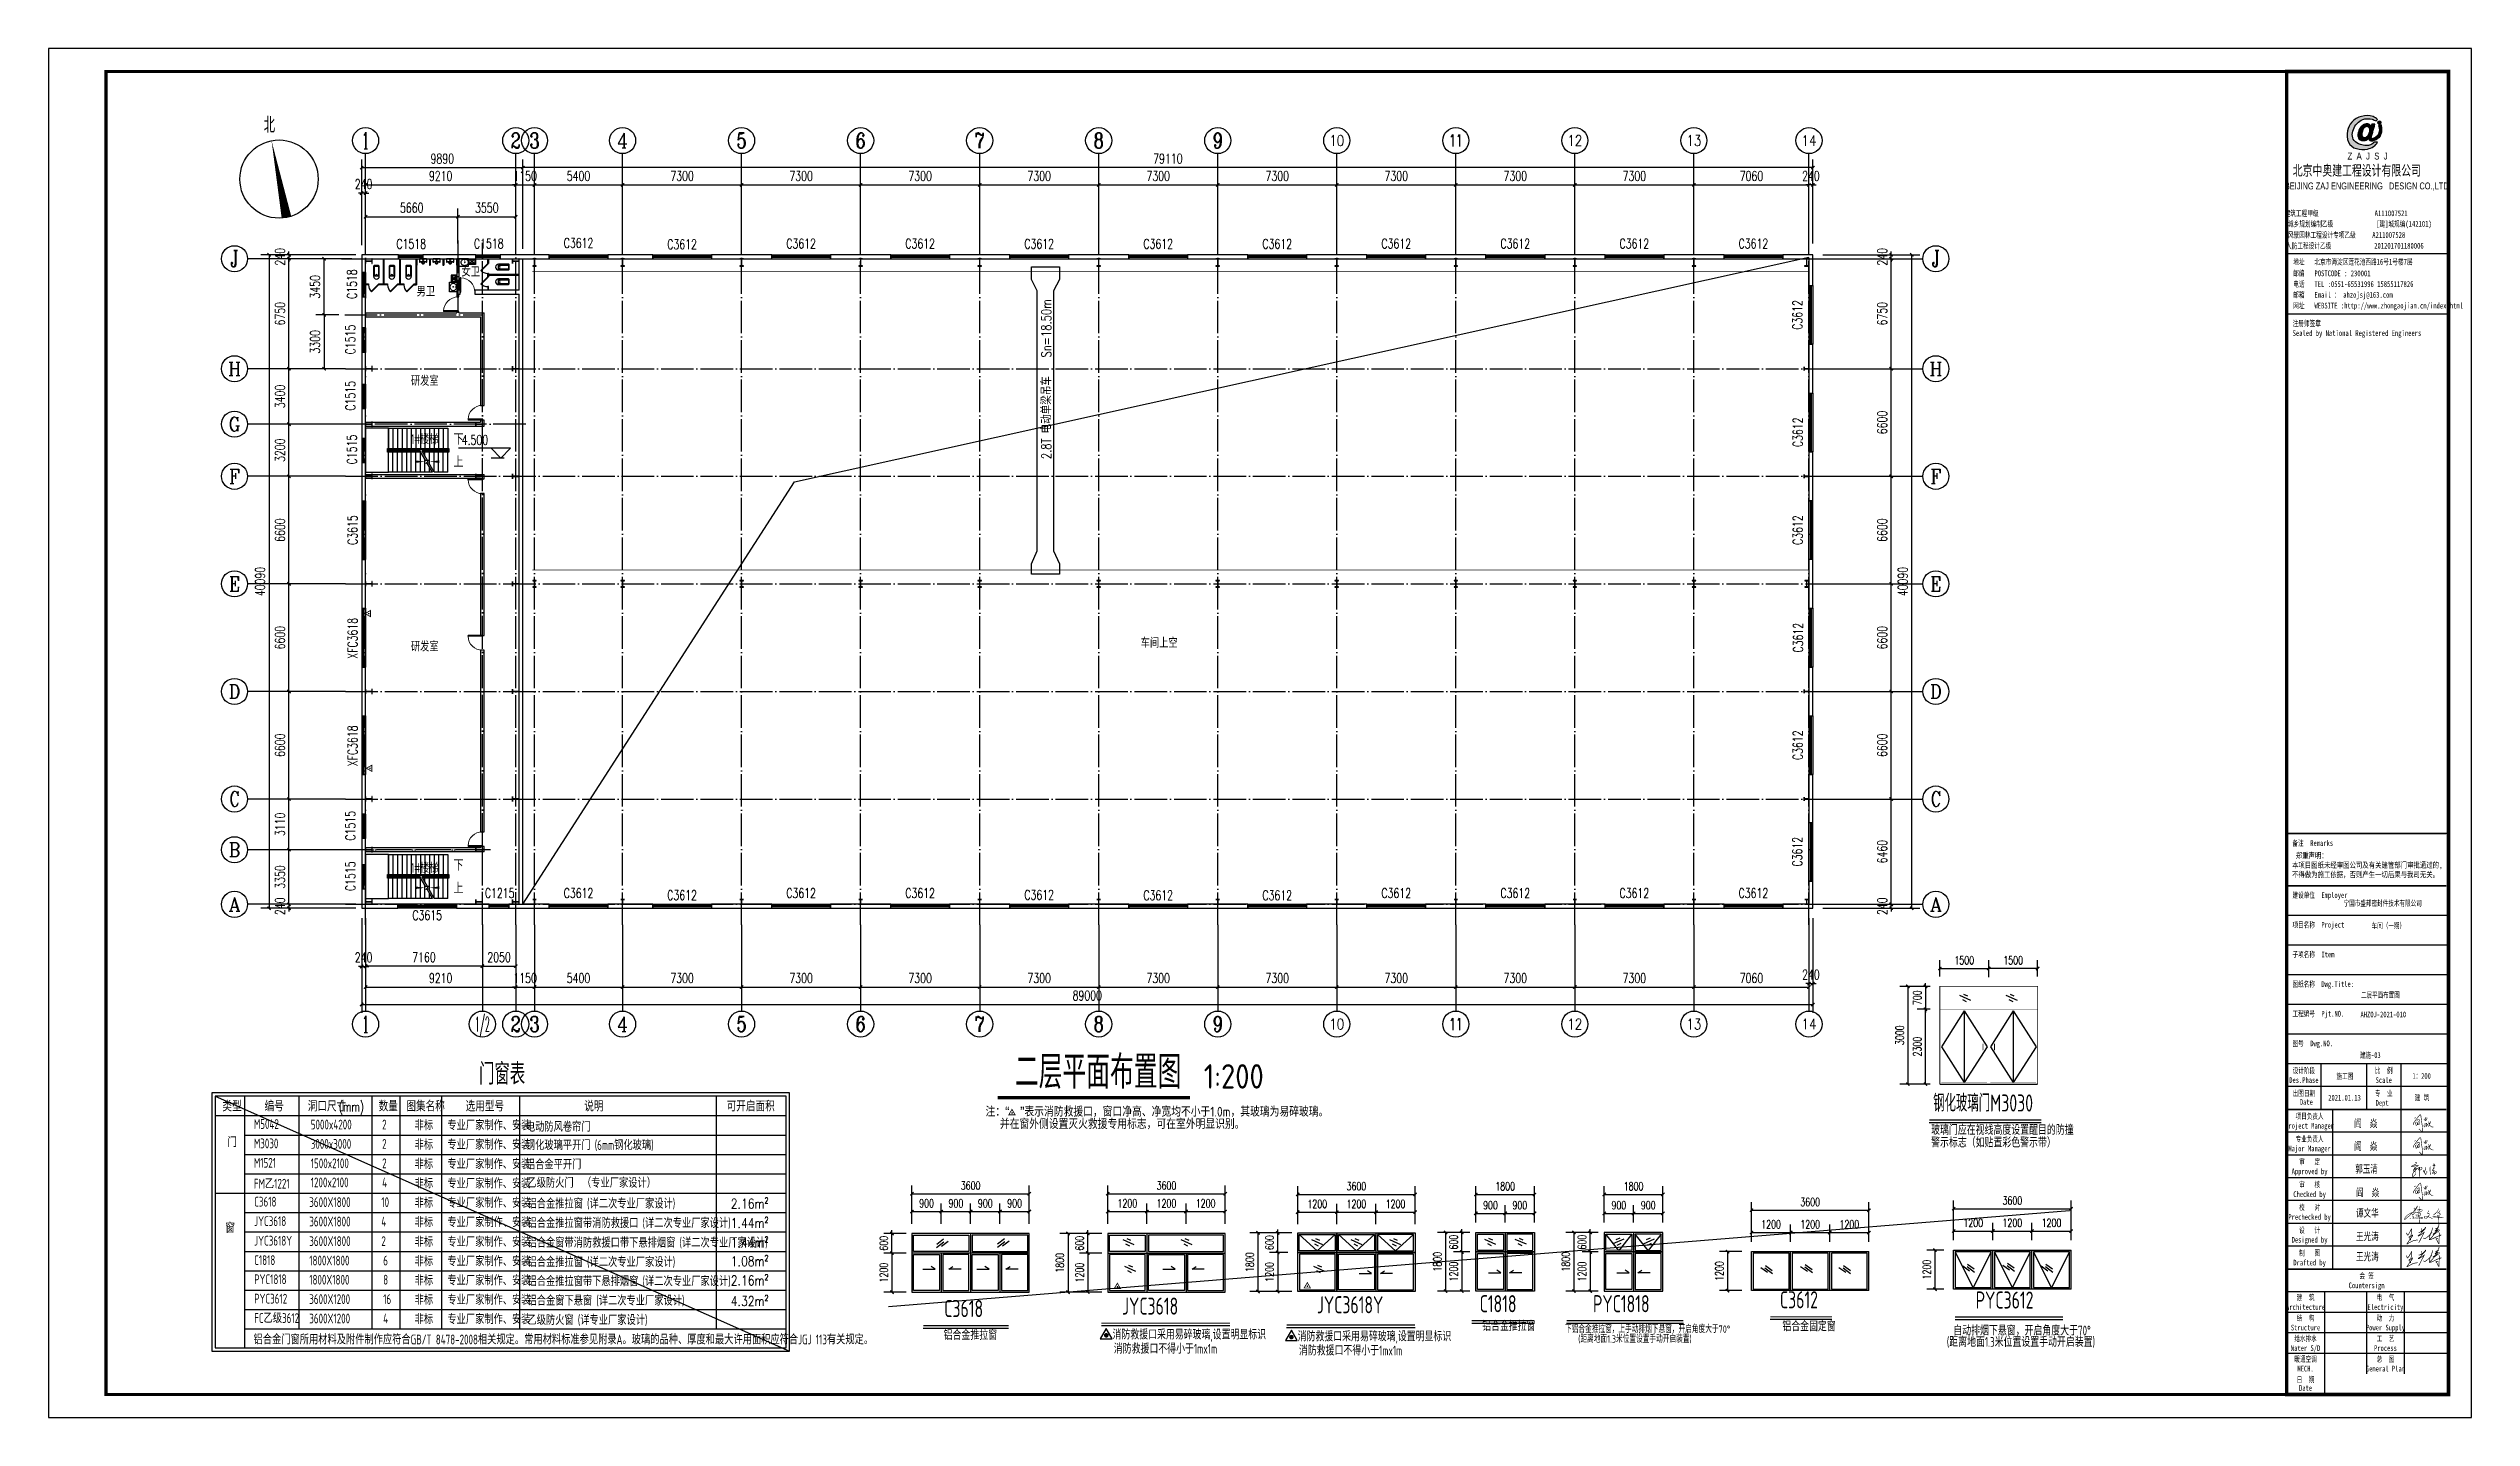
# Model space of a CAD drawing. Extents: x -89996 to 1006241, y -2176 to 440573.
# Drawn here: x 242854 to 391454, y 190896 to 274896 of the extents above; entities that cross this region are included whole.
import ezdxf
from ezdxf.enums import TextEntityAlignment as Align

# ---------------------------------------------------------------- set-up
doc = ezdxf.new("R2010")
doc.units = 0
doc.header["$LTSCALE"] = 1000
doc.header["$MEASUREMENT"] = 0
doc.linetypes.add('DASH', pattern=[0.35, 0.25, -0.1])
doc.linetypes.add('DOTE', pattern=[2.42, 2, -0.2, 0.02, -0.2])
for name, color, linetype in [('002', 3, 'Continuous'), ('8', 3, 'Continuous'), ('AXIS', 3, 'Continuous'), ('AXIS_TEXT', 7, 'Continuous'), ('COLU', 7, 'Continuous'), ('DIM_ELEV', 3, 'Continuous'), ('DIM_SYMB', 3, 'Continuous'), ('DOTE', 1, 'DOTE'), ('GZ', 50, 'Continuous'), ('Gzd', 1, 'Continuous'), ('LVTRY', 6, 'Continuous'), ('PUB_TAB', 7, 'Continuous'), ('PUB_TEXT', 7, 'Continuous'), ('PUB_TITLE', 4, 'Continuous'), ('REIN', 1, 'Continuous'), ('ROOM_TEXT_C', 4, 'Continuous'), ('STAIR', 2, 'Continuous'), ('TEXT', 7, 'Continuous'), ('THICK', 6, 'Continuous'), ('THIN', 7, 'Continuous'), ('WALL', 9, 'Continuous'), ('WINDOW', 4, 'Continuous'), ('WINDOW_TEXT', 7, 'Continuous'), ('图框文字', 120, 'Continuous'), ('图签', 3, 'Continuous')]:
    doc.layers.add(name, color=color, linetype=linetype)
doc.styles.add('-GBCBIGGBENOR', font='GBENOR.shx', dxfattribs={"bigfont": 'GBCBIG.shx'})
doc.styles.add('_gyy_title_Arial', font='arial.ttf', dxfattribs={"width": 0.7})
doc.styles.add('_gyy_title_ST', font='', dxfattribs={"width": 0.8})
doc.styles.add('_TCH_AXIS', font='COMPLEX', dxfattribs={"bigfont": 'GBCBIG'})
doc.styles.add('_TCH_DIM', font='SIMPLEX', dxfattribs={"bigfont": 'GBCBIG'})
doc.styles.add('_TCH_DIM_T3', font='SIMPLEX', dxfattribs={"width": 0.705882, "bigfont": 'GBCBIG'})
doc.styles.add('_TCH_WDTABLE', font='SIMPLEX', dxfattribs={"bigfont": 'GBCBIG'})
doc.styles.add('_TCH_WINDOW', font='SIMPLEX', dxfattribs={"height": 3.5, "bigfont": 'GBCBIG'})
doc.styles.add('COMPLEX', font='COMPLEX')
doc.styles.add('HZ', font='txt.shx', dxfattribs={"width": 0.8, "bigfont": '000hztxt.shx'})
doc.styles.add('HZTXT', font='romans.shx', dxfattribs={"width": 0.75, "height": 300, "bigfont": 'HZTXT.shx'})
doc.styles.add('SIM-TSSC', font='simplex.shx', dxfattribs={"width": 0.8, "bigfont": 'tssdchn.shx'})
doc.styles.get("Standard").update_dxf_attribs({"font": 'gbenor.shx', "bigfont": 'gbcbig.shx'})
doc.styles.add('TSSD_Dimension', font='Tssdeng.shx', dxfattribs={"width": 0.8, "bigfont": 'hztxt.shx'})
doc.styles.add('TSSD_Norm', font='tssdeng.shx', dxfattribs={"bigfont": 'hztxt.shx'})
doc.styles.add('标准字体', font='tssdeng.shx', dxfattribs={"width": 0.7, "bigfont": 'tssdchn.shx'})
doc.styles.get('_gyy_title_ST').set_extended_font_data('SimSun')
doc.dimstyles.new('_TCH_ARCH&&200', dxfattribs={"dimtxt": 595, "dimasz": 200, "dimexe": 500, "dimexo": 600, "dimgap": 252.5, "dimtad": 1, "dimdec": 0, "dimzin": 0, "dimdsep": 46, "dimtxsty": '_TCH_DIM_T3', "dimblk": 'ARCHTICK', "dimcen": 0.09, "dimclrt": 7, "dimazin": 2, "dimtfac": 1, "dimtdec": 0, "dimtix": 1, "dimtmove": 2, "dimatfit": 3, "dimfxl": 0, "dimtolj": 1, "dimtzin": 0, "dimarcsym": 0})
doc.dimstyles.new('TCH-200-1', dxfattribs={"dimtxt": 595, "dimasz": 200, "dimexe": 500, "dimexo": 600, "dimgap": 252.5, "dimtad": 1, "dimdec": 0, "dimzin": 0, "dimdsep": 46, "dimtxsty": '_TCH_DIM_T3', "dimblk": 'ARCHTICK', "dimcen": 0.09, "dimclrd": 3, "dimclre": 3, "dimclrt": 7, "dimazin": 2, "dimtfac": 1, "dimtdec": 0, "dimtix": 1, "dimtmove": 2, "dimatfit": 3, "dimfxl": 0, "dimtolj": 1, "dimtzin": 0, "dimarcsym": 0})
doc.dimstyles.new('TCH-200-2', dxfattribs={"dimtxt": 500, "dimasz": 200, "dimexe": 500, "dimexo": 600, "dimgap": 252.5, "dimtad": 1, "dimdec": 0, "dimlfac": 0.5, "dimzin": 0, "dimdsep": 46, "dimtxsty": '_TCH_DIM_T3', "dimblk": 'ARCHTICK', "dimcen": 0.09, "dimclrd": 124, "dimclre": 124, "dimclrt": 7, "dimazin": 2, "dimtfac": 1, "dimtdec": 0, "dimtix": 1, "dimtmove": 2, "dimatfit": 3, "dimfxl": 0, "dimtolj": 1, "dimtzin": 0, "dimarcsym": 0})

msp = doc.modelspace()

# ---------------------------------------------------------------- texts
for s, height, style, width, p in [('M5042', 599.985, 'TSSD_Norm', 0.7, (255450.1, 208605.58)), ('5000x4200', 599.985, 'TSSD_Norm', 0.7, (258939.27, 208573.61)), ('2', 599.99, 'TSSD_Norm', 0.7, (263319.24, 208573.61)), ('非标', 599.985, 'TSSD_Norm', 0.7, (265310.29, 208528.99)), ('专业厂家制作、安装', 599.985, 'TSSD_Norm', 0.7, (267317.16, 208528.99)), ('电动防风卷帘门', 599.985, 'TSSD_Norm', 0.7, (272131.65, 208436.09)), ('M3030', 599.985, 'TSSD_Norm', 0.7, (255450.1, 207415.61)), ('M1521', 599.985, 'TSSD_Norm', 0.7, (255450.1, 206225.64)), ('1500x2100', 599.985, 'TSSD_Norm', 0.7, (258939.27, 206193.67)), ('3000x3000', 599.985, 'TSSD_Norm', 0.7, (258939.27, 207383.64)), ('2', 599.99, 'TSSD_Norm', 0.7, (263319.24, 207383.64)), ('2', 599.99, 'TSSD_Norm', 0.7, (263319.24, 206193.67)), ('非标', 599.985, 'TSSD_Norm', 0.7, (265310.29, 207339.02)), ('非标', 599.985, 'TSSD_Norm', 0.7, (265310.29, 206149.05)), ('专业厂家制作、安装', 599.985, 'TSSD_Norm', 0.7, (267317.16, 207339.02)), ('专业厂家制作、安装', 599.985, 'TSSD_Norm', 0.7, (267317.16, 206149.05)), ('钢化玻璃平开门 (6mm钢化玻璃)', 599.985, 'TSSD_Norm', 0.7, (272131.65, 207313.05)), ('铝合金平开门', 599.985, 'TSSD_Norm', 0.7, (272131.65, 206123.08)), ('FM乙1221', 599.985, 'TSSD_Norm', 0.7, (255450.1, 204943.63)), ('1200x2100', 599.985, 'TSSD_Norm', 0.7, (258939.27, 205024.83)), ('4', 599.99, 'TSSD_Norm', 0.7, (263319.24, 205024.83)), ('非标', 599.985, 'TSSD_Norm', 0.7, (265310.29, 204958.8)), ('专业厂家制作、安装', 599.985, 'TSSD_Norm', 0.7, (267317.16, 204959.08)), ('乙级防火门  （专业厂家设计）', 599.985, 'TSSD_Norm', 0.7, (272228.81, 204998.53)), ('C3618', 599.985, 'TSSD_Norm', 0.7, (255470.43, 203839.92)), ('3600X1800', 599.985, 'TSSD_Norm', 0.7, (258848.02, 203813.73)), ('10', 599.985, 'TSSD_Norm', 0.7, (263267.57, 203813.73)), ('非标', 599.985, 'TSSD_Norm', 0.7, (265310.29, 203769.11)), ('专业厂家制作、安装', 599.985, 'TSSD_Norm', 0.7, (267317.16, 203769.11)), ('铝合金推拉窗 (详二次专业厂家设计)', 599.985, 'TSSD_Norm', 0.7, (272228.81, 203719.92)), ('2.16m²', 599.985, 'SIM-TSSC', 0.8, (284707.7, 203719.92)), ('JYC3618', 599.985, 'TSSD_Norm', 0.7, (255470.43, 202649.95)), ('3600X1800', 599.985, 'TSSD_Norm', 0.7, (258848.02, 202623.76)), ('4', 599.99, 'TSSD_Norm', 0.7, (263267.57, 202623.76)), ('非标', 599.985, 'TSSD_Norm', 0.7, (265310.29, 202579.13)), ('专业厂家制作、安装', 599.985, 'TSSD_Norm', 0.7, (267317.16, 202579.13)), ('铝合金推拉窗带消防救援口 (详二次专业厂家设计)', 599.985, 'TSSD_Norm', 0.7, (272228.81, 202529.95)), ('1.44m²', 599.985, 'SIM-TSSC', 0.8, (284707.7, 202529.95)), ('JYC3618Y', 599.985, 'TSSD_Norm', 0.7, (255470.43, 201445.88)), ('C1818', 599.985, 'TSSD_Norm', 0.7, (255470.43, 200255.91)), ('1800X1800', 599.985, 'TSSD_Norm', 0.7, (258848.02, 200229.72)), ('3600X1800', 599.985, 'TSSD_Norm', 0.7, (258848.02, 201419.69)), ('2', 599.99, 'TSSD_Norm', 0.7, (263267.57, 201419.69)), ('6', 599.99, 'TSSD_Norm', 0.7, (263381.81, 200229.72)), ('非标', 599.985, 'TSSD_Norm', 0.7, (265310.29, 201375.07)), ('非标', 599.985, 'TSSD_Norm', 0.7, (265310.29, 200185.1)), ('专业厂家制作、安装', 599.985, 'TSSD_Norm', 0.7, (267317.16, 201375.07)), ('专业厂家制作、安装', 599.985, 'TSSD_Norm', 0.7, (267317.16, 200185.1)), ('铝合金窗带消防救援口带下悬排烟窗 (详二次专业厂家设计)', 599.985, 'TSSD_Norm', 0.7, (272228.81, 201325.89)), ('铝合金推拉窗 (详二次专业厂家设计)', 599.985, 'TSSD_Norm', 0.7, (272228.81, 200135.92)), ('1.44m²', 599.985, 'SIM-TSSC', 0.8, (284707.7, 201325.89)), ('1.08m²', 599.985, 'SIM-TSSC', 0.8, (284707.7, 200183.56)), ('PYC1818', 599.985, 'TSSD_Norm', 0.7, (255470.43, 199080.03)), ('1800X1800', 599.985, 'TSSD_Norm', 0.7, (258848.02, 199053.85)), ('8', 599.99, 'TSSD_Norm', 0.7, (263381.81, 199053.85)), ('非标', 599.985, 'TSSD_Norm', 0.7, (265310.29, 199009.22)), ('专业厂家制作、安装', 599.985, 'TSSD_Norm', 0.7, (267317.16, 199009.22)), ('铝合金推拉窗带下悬排烟窗 (详二次专业厂家设计)', 599.985, 'TSSD_Norm', 0.7, (272228.81, 198960.04)), ('2.16m²', 599.985, 'SIM-TSSC', 0.8, (284707.7, 199007.68)), ('PYC3612', 599.985, 'TSSD_Norm', 0.7, (255470.43, 197890.06)), ('3600X1200', 599.985, 'TSSD_Norm', 0.7, (258848.02, 197863.88)), ('16', 599.985, 'TSSD_Norm', 0.7, (263381.81, 197863.88)), ('非标', 599.985, 'TSSD_Norm', 0.7, (265310.29, 197819.25)), ('专业厂家制作、安装', 599.985, 'TSSD_Norm', 0.7, (267317.16, 197819.25)), ('铝合金窗下悬窗 (详二次专业厂家设计)', 599.985, 'TSSD_Norm', 0.7, (272228.81, 197770.07)), ('4.32m²', 599.985, 'SIM-TSSC', 0.8, (284707.7, 197740.91)), ('FC乙级3612', 599.985, 'TSSD_Norm', 0.7, (255470.43, 196700.09)), ('3600X1200', 599.985, 'TSSD_Norm', 0.7, (258848.02, 196673.91)), ('4', 599.99, 'TSSD_Norm', 0.7, (263381.81, 196673.91)), ('非标', 599.985, 'TSSD_Norm', 0.7, (265310.29, 196629.28)), ('专业厂家制作、安装', 599.985, 'TSSD_Norm', 0.7, (267317.16, 196629.28)), ('乙级防火窗 (详专业厂家设计)', 599.985, 'TSSD_Norm', 0.7, (272228.81, 196580.1)), ('铝合金门窗所用材料及附件制作应符合GB/T 8478-2008相关规定。常用材料标准参见附录A。玻璃的品种、厚度和最大许用面积应符合JGJ 113有关规定。', 599.985, 'TSSD_Norm', 0.7, (255429.06, 195388.03))]:
    msp.add_text(s, height=height, dxfattribs=dict(style=style, width=width)).set_placement(p)
at = {"layer": 'PUB_TAB', "color": 7, "style": '_TCH_WDTABLE'}
for s, height, p in [('门窗表', 1311.74, (269257.74, 211322.86)), ('类型', 655.87, (253523.45, 209676.46)), ('编号', 655.87, (256107.75, 209676.46)), ('洞口尺寸', 655.87, (258755.27, 209676.46)), ('数量', 655.87, (263101.96, 209676.46)), ('图集名称', 655.87, (264803.47, 209676.46)), ('选用型号', 655.87, (268438.05, 209676.46)), ('说明', 655.87, (275709.02, 209676.46)), ('可开启面积', 655.87, (284444.86, 209676.46))]:
    msp.add_text(s, height=height, dxfattribs=at).set_placement(p)
at = {"layer": 'PUB_TAB', "color": 7}
for s, height, style, width, p in [('(mm)', 577.986, '_TCH_WDTABLE', 0.705882, (260665.01, 209676.46)), ('门', 573.89, 'TSSD_Dimension', 0.8, (253810.99, 207498.57)), ('窗', 573.89, 'TSSD_Dimension', 0.8, (253694.07, 202234.53))]:
    msp.add_text(s, height=height, dxfattribs=dict(at, style=style, width=width)).set_placement(p)
at = {"layer": 'PUB_TEXT'}
for s, height, style, p in [('北', 964.54, '_TCH_DIM', (256056.7, 269717.93)), ('下', 675.18, '_TCH_DIM', (267692.13, 250593.21)), ('上', 675.18, '_TCH_DIM', (267692.13, 249193.21)), ('下', 675.18, '_TCH_DIM', (267692.13, 224451.49)), ('上', 675.18, '_TCH_DIM', (267692.13, 223051.49)), ('注：“  ”表示消防救援口，窗口净高、净宽均不小于1.0m，其玻璃为易碎玻璃。', 600, '-GBCBIGGBENOR', (300322.1, 209360.96, -334.74)), ('并在窗外侧设置灭火救援专用标志，可在室外明显识别。', 600, '-GBCBIGGBENOR', (301202.86, 208607.03, -1004.21))]:
    msp.add_text(s, height=height, dxfattribs=dict(at, style=style)).set_placement(p)
for s, height, style, width, p in [('4.500', 595, '_TCH_DIM', 0.705882, (268197.78, 250575.82)), ('警示标志（如贴置彩色警示带）', 600, '标准字体', 0.7, (358312.98, 207468.27, -216.97)), ('玻璃门应在视线高度设置醒目的防撞', 600, '标准字体', 0.7, (358312.98, 208243.77, -216.97)), ('消防救援口采用易碎玻璃,设置明显标识', 600, '标准字体', 0.7, (308108.15, 195688.86, -216.97)), ('消防救援口采用易碎玻璃,设置明显标识', 600, '标准字体', 0.7, (319462.06, 195577.36, -216.97)), ('下铝合金推拉窗，上手动排烟下悬窗，开启角度大于70%%D', 450, '标准字体', 0.7, (335860.13, 196094.68, 828.98)), ('自动排烟下悬窗，开启角度大于70%%D', 600, '标准字体', 0.7, (359674.06, 195932.78, 828.98)), ('消防救援口不得小于1mx1m', 600, '标准字体', 0.7, (308186.5, 194820.02, -216.97)), ('(距离地面1.3米位置设置手动开启装置)', 450, '标准字体', 0.7, (336667.34, 195489.26, 828.98)), ('(距离地面1.3米位置设置手动开启装置)', 600, '标准字体', 0.7, (359274.35, 195235.59, 828.98))]:
    msp.add_text(s, height=height, dxfattribs=dict(at, style=style, width=width)).set_placement(p)
for s, height, p in [('二层平面布置图', 2025.532, (302125.02, 211079.28)), ('1:200', 1500, (313706.3, 211079.28))]:
    msp.add_text(s, height=height, dxfattribs=at).set_placement(p)
at = {"layer": 'PUB_TEXT', "style": '标准字体', "width": 0.7}
for s, p in [('铝合金推拉窗', (297752.57, 195480.41)), ('铝合金推拉窗', (330774.85, 196032.47)), ('铝合金固定窗', (349186.89, 196014.78))]:
    msp.add_text(s, height=600, dxfattribs=at).set_placement(p, align=Align.BOTTOM_LEFT)
at = {"layer": 'PUB_TITLE', "color": 6, "style": '_gyy_title_ST', "width": 0.7}
msp.add_text(' 二层平面布置图      ', height=344.6555, dxfattribs=at).set_placement((386354.16, 216834.58), align=Align.MIDDLE)
for s, p in [('建施-03', (385247.38, 212960.75)), ('1：200', (388393.99, 211682.01))]:
    msp.add_text(s, height=344.656, dxfattribs=at).set_placement(p, align=Align.CENTER)
at = {"layer": 'ROOM_TEXT_C', "style": 'HZTXT', "width": 0.75}
msp.add_text('2.8T 电动单梁吊车   Sn=18.50m', height=600, rotation=90, dxfattribs=at).set_placement((304350.54, 249697.85))
at = {"layer": 'TEXT', "style": 'TSSD_Norm', "width": 0.7}
for s, p in [('女卫', (268749.75, 261195.31)), ('男卫', (265994.33, 259977.62)), ('研发室', (265931.04, 254501.2)), ('1#楼梯', (265931.04, 250919.35)), ('研发室', (265931.04, 238200.54)), ('车间上空', (310972.11, 238425.3)), ('1#楼梯', (265931.04, 224616.88))]:
    msp.add_text(s, height=600, dxfattribs=at).set_placement(p, align=Align.MIDDLE_CENTER)
at = {"layer": 'TEXT', "linetype": 'ByBlock', "style": '标准字体', "width": 0.7}
for s, p in [('钢化玻璃门M3030', (358438.34, 209355.61)), ('C3618', (297788.14, 196742.92)), ('JYC3618', (308697.6, 196892.92)), ('JYC3618Y', (320647.25, 196976.4)), ('C1818', (330622.42, 197040.61)), ('PYC1818', (337573.99, 197040.57)), ('C3612', (349038.4, 197281.99)), ('PYC3612', (361043.39, 197265.48))]:
    msp.add_text(s, height=1050, dxfattribs=at).set_placement(p, align=Align.BOTTOM_LEFT)
at = {"layer": 'TEXT', "style": '标准字体', "width": 0.7}
msp.add_text('消防救援口不得小于1mx1m', height=600, dxfattribs=at).set_placement((319540.4, 194708.52, -216.97))

# ---------------------------------------------------------------- blocks, each defined once
blk = doc.blocks.new('_ArchTick')
at = {"color": 0, "linetype": 'ByBlock', "const_width": 0.4}
blk.add_lwpolyline([(-0.5, -0.5), (0.5, 0.5)], dxfattribs=at)
blk = doc.blocks.new('*D50')
at = {"layer": 'Defpoints', "color": 0, "transparency": 16777216}
for p in [(259758, 261995), (261230, 261995), (261262, 258545)]:
    blk.add_point(p, dxfattribs=at)
at = {"layer": 'WALL', "color": 3, "lineweight": -2, "transparency": 16777216}
for p, q in [((260630, 261995), (259258, 261995)), ((259758, 258545), (259758, 261995)), ((260662, 258545), (259258, 258545))]:
    blk.add_line(p, q, dxfattribs=at)
at = {"layer": 'WALL', "color": 3, "lineweight": -2, "transparency": 16777216, "xscale": 200, "yscale": 200, "zscale": 200}
for p, rotation in [((259758, 261995), 90), ((259758, 258545), 270)]:
    blk.add_blockref('_ArchTick', p, dxfattribs=dict(at, rotation=rotation))
at = {"layer": 'WALL', "color": 7, "transparency": 16777216, "insert": (259208, 260270), "char_height": 595, "attachment_point": 5, "rotation": 90, "style": '_TCH_DIM_T3'}
blk.add_mtext('\\A1;3450', dxfattribs=at)
blk = doc.blocks.new('*D51')
at = {"layer": 'Defpoints', "color": 0, "transparency": 16777216}
for p in [(261262, 258545), (259758, 255245), (261230, 255245)]:
    blk.add_point(p, dxfattribs=at)
at = {"layer": 'WALL', "color": 3, "lineweight": -2, "transparency": 16777216}
for p, q in [((260662, 258545), (259258, 258545)), ((259758, 258545), (259758, 255245)), ((260630, 255245), (259258, 255245))]:
    blk.add_line(p, q, dxfattribs=at)
at = {"layer": 'WALL', "color": 3, "lineweight": -2, "transparency": 16777216, "xscale": 200, "yscale": 200, "zscale": 200}
for p, rotation in [((259758, 258545), 90), ((259758, 255245), 270)]:
    blk.add_blockref('_ArchTick', p, dxfattribs=dict(at, rotation=rotation))
at = {"layer": 'WALL', "color": 7, "transparency": 16777216, "insert": (259208, 256895), "char_height": 595, "attachment_point": 5, "rotation": 90, "style": '_TCH_DIM_T3'}
blk.add_mtext('\\A1;3300', dxfattribs=at)
blk = doc.blocks.new('*D52')
at = {"layer": 'Defpoints', "color": 0, "transparency": 16777216}
for p in [(269462, 221385), (271512, 221385), (271512, 218591)]:
    blk.add_point(p, dxfattribs=at)
at = {"layer": 'WALL', "color": 3, "lineweight": -2, "transparency": 16777216}
for p, q in [((269462, 220785), (269462, 218091)), ((271512, 220785), (271512, 218091)), ((269462, 218591), (271512, 218591))]:
    blk.add_line(p, q, dxfattribs=at)
at = {"layer": 'WALL', "color": 3, "lineweight": -2, "transparency": 16777216, "xscale": 200, "yscale": 200, "zscale": 200, "rotation": 180}
blk.add_blockref('_ArchTick', (269462, 218591), dxfattribs=at)
at = {"layer": 'WALL', "color": 3, "lineweight": -2, "transparency": 16777216, "xscale": 200, "yscale": 200, "zscale": 200}
blk.add_blockref('_ArchTick', (271512, 218591), dxfattribs=at)
at = {"layer": 'WALL', "color": 7, "transparency": 16777216, "insert": (270487, 219141), "char_height": 595, "attachment_point": 5, "style": '_TCH_DIM_T3'}
blk.add_mtext('\\A1;2050', dxfattribs=at)
blk = doc.blocks.new('*D53')
at = {"layer": 'Defpoints', "color": 0, "transparency": 16777216}
for p in [(257604, 261995), (262062, 261995), (262302, 262235)]:
    blk.add_point(p, dxfattribs=at)
at = {"layer": 'WALL', "color": 3, "lineweight": -2, "transparency": 16777216}
for p, q in [((261702, 262235), (257104, 262235)), ((261462, 261995), (257104, 261995)), ((257604, 262235), (257604, 262435)), ((257604, 262235), (257604, 261995)), ((257604, 261995), (257604, 261795))]:
    blk.add_line(p, q, dxfattribs=at)
at = {"layer": 'WALL', "color": 3, "lineweight": -2, "transparency": 16777216, "xscale": 200, "yscale": 200, "zscale": 200}
for p, rotation in [((257604, 262235), 270), ((257604, 261995), 90)]:
    blk.add_blockref('_ArchTick', p, dxfattribs=dict(at, rotation=rotation))
at = {"layer": 'WALL', "color": 7, "transparency": 16777216, "insert": (257054, 262115), "char_height": 595, "attachment_point": 5, "rotation": 90, "style": '_TCH_DIM_T3'}
blk.add_mtext('\\A1;240', dxfattribs=at)
blk = doc.blocks.new('_AXISO')
blk.add_circle((0, 0), 0.5)
at = {"layer": 'AXIS_TEXT', "style": 'COMPLEX', "width": 1.041667}
blk.add_attdef('A', text='', height=0.56, dxfattribs=at).set_placement((-0.25, -0.28), (0.25, -0.28), align=Align.FIT)
blk = doc.blocks.new('*D3005')
at = {"layer": 'AXIS', "color": 0, "lineweight": -2, "transparency": 16777216}
for p, q in [((1480, -627), (1480, -4337)), ((10690, -627), (10690, -4337)), ((1480, -3837), (10690, -3837))]:
    blk.add_line(p, q, dxfattribs=at)
at = {"layer": 'Defpoints', "color": 0, "transparency": 16777216}
for p in [(1480, -27), (10690, -27), (10690, -3837)]:
    blk.add_point(p, dxfattribs=at)
at = {"layer": 'AXIS', "color": 0, "lineweight": -2, "transparency": 16777216, "xscale": 200, "yscale": 200, "zscale": 200, "rotation": 180}
blk.add_blockref('_ArchTick', (1480, -3837), dxfattribs=at)
at = {"layer": 'AXIS', "color": 0, "lineweight": -2, "transparency": 16777216, "xscale": 200, "yscale": 200, "zscale": 200}
blk.add_blockref('_ArchTick', (10690, -3837), dxfattribs=at)
at = {"layer": 'AXIS', "color": 7, "transparency": 16777216, "insert": (6085, -3287), "char_height": 595, "attachment_point": 5, "style": '_TCH_DIM_T3'}
blk.add_mtext('\\A1;9210', dxfattribs=at)
blk = doc.blocks.new('*D3006')
at = {"layer": 'AXIS', "color": 0, "lineweight": -2, "transparency": 16777216}
for p, q in [((10690, -627), (10690, -4337)), ((11840, -627), (11840, -4337)), ((10690, -3837), (10490, -3837)), ((10690, -3837), (11840, -3837)), ((11840, -3837), (12040, -3837))]:
    blk.add_line(p, q, dxfattribs=at)
at = {"layer": 'Defpoints', "color": 0, "transparency": 16777216}
for p in [(10690, -27), (11840, -27), (11840, -3837)]:
    blk.add_point(p, dxfattribs=at)
at = {"layer": 'AXIS', "color": 0, "lineweight": -2, "transparency": 16777216, "xscale": 200, "yscale": 200, "zscale": 200}
blk.add_blockref('_ArchTick', (10690, -3837), dxfattribs=at)
at = {"layer": 'AXIS', "color": 0, "lineweight": -2, "transparency": 16777216, "xscale": 200, "yscale": 200, "zscale": 200, "rotation": 180}
blk.add_blockref('_ArchTick', (11840, -3837), dxfattribs=at)
at = {"layer": 'AXIS', "color": 7, "transparency": 16777216, "insert": (11265, -3287), "char_height": 595, "attachment_point": 5, "style": '_TCH_DIM_T3'}
blk.add_mtext('\\A1;1150', dxfattribs=at)
blk = doc.blocks.new('*D3007')
at = {"layer": 'AXIS', "color": 0, "lineweight": -2, "transparency": 16777216}
for p, q in [((11840, -627), (11840, -4337)), ((17240, -627), (17240, -4337)), ((11840, -3837), (17240, -3837))]:
    blk.add_line(p, q, dxfattribs=at)
at = {"layer": 'Defpoints', "color": 0, "transparency": 16777216}
for p in [(11840, -27), (17240, -27), (17240, -3837)]:
    blk.add_point(p, dxfattribs=at)
at = {"layer": 'AXIS', "color": 0, "lineweight": -2, "transparency": 16777216, "xscale": 200, "yscale": 200, "zscale": 200, "rotation": 180}
blk.add_blockref('_ArchTick', (11840, -3837), dxfattribs=at)
at = {"layer": 'AXIS', "color": 0, "lineweight": -2, "transparency": 16777216, "xscale": 200, "yscale": 200, "zscale": 200}
blk.add_blockref('_ArchTick', (17240, -3837), dxfattribs=at)
at = {"layer": 'AXIS', "color": 7, "transparency": 16777216, "insert": (14540, -3287), "char_height": 595, "attachment_point": 5, "style": '_TCH_DIM_T3'}
blk.add_mtext('\\A1;5400', dxfattribs=at)
blk = doc.blocks.new('*D3008')
at = {"layer": 'AXIS', "color": 0, "lineweight": -2, "transparency": 16777216}
for p, q in [((17240, -627), (17240, -4337)), ((24540, -627), (24540, -4337)), ((17240, -3837), (24540, -3837))]:
    blk.add_line(p, q, dxfattribs=at)
at = {"layer": 'Defpoints', "color": 0, "transparency": 16777216}
for p in [(17240, -27), (24540, -27), (24540, -3837)]:
    blk.add_point(p, dxfattribs=at)
at = {"layer": 'AXIS', "color": 0, "lineweight": -2, "transparency": 16777216, "xscale": 200, "yscale": 200, "zscale": 200, "rotation": 180}
blk.add_blockref('_ArchTick', (17240, -3837), dxfattribs=at)
at = {"layer": 'AXIS', "color": 0, "lineweight": -2, "transparency": 16777216, "xscale": 200, "yscale": 200, "zscale": 200}
blk.add_blockref('_ArchTick', (24540, -3837), dxfattribs=at)
at = {"layer": 'AXIS', "color": 7, "transparency": 16777216, "insert": (20890, -3287), "char_height": 595, "attachment_point": 5, "style": '_TCH_DIM_T3'}
blk.add_mtext('\\A1;7300', dxfattribs=at)
blk = doc.blocks.new('*D3009')
at = {"layer": 'AXIS', "color": 0, "lineweight": -2, "transparency": 16777216}
for p, q in [((24540, -627), (24540, -4337)), ((31840, -627), (31840, -4337)), ((24540, -3837), (31840, -3837))]:
    blk.add_line(p, q, dxfattribs=at)
at = {"layer": 'Defpoints', "color": 0, "transparency": 16777216}
for p in [(24540, -27), (31840, -27), (31840, -3837)]:
    blk.add_point(p, dxfattribs=at)
at = {"layer": 'AXIS', "color": 0, "lineweight": -2, "transparency": 16777216, "xscale": 200, "yscale": 200, "zscale": 200, "rotation": 180}
blk.add_blockref('_ArchTick', (24540, -3837), dxfattribs=at)
at = {"layer": 'AXIS', "color": 0, "lineweight": -2, "transparency": 16777216, "xscale": 200, "yscale": 200, "zscale": 200}
blk.add_blockref('_ArchTick', (31840, -3837), dxfattribs=at)
at = {"layer": 'AXIS', "color": 7, "transparency": 16777216, "insert": (28190, -3287), "char_height": 595, "attachment_point": 5, "style": '_TCH_DIM_T3'}
blk.add_mtext('\\A1;7300', dxfattribs=at)
blk = doc.blocks.new('*D3010')
at = {"layer": 'AXIS', "color": 0, "lineweight": -2, "transparency": 16777216}
for p, q in [((31840, -627), (31840, -4337)), ((39140, -627), (39140, -4337)), ((31840, -3837), (39140, -3837))]:
    blk.add_line(p, q, dxfattribs=at)
at = {"layer": 'Defpoints', "color": 0, "transparency": 16777216}
for p in [(31840, -27), (39140, -27), (39140, -3837)]:
    blk.add_point(p, dxfattribs=at)
at = {"layer": 'AXIS', "color": 0, "lineweight": -2, "transparency": 16777216, "xscale": 200, "yscale": 200, "zscale": 200, "rotation": 180}
blk.add_blockref('_ArchTick', (31840, -3837), dxfattribs=at)
at = {"layer": 'AXIS', "color": 0, "lineweight": -2, "transparency": 16777216, "xscale": 200, "yscale": 200, "zscale": 200}
blk.add_blockref('_ArchTick', (39140, -3837), dxfattribs=at)
at = {"layer": 'AXIS', "color": 7, "transparency": 16777216, "insert": (35490, -3287), "char_height": 595, "attachment_point": 5, "style": '_TCH_DIM_T3'}
blk.add_mtext('\\A1;7300', dxfattribs=at)
blk = doc.blocks.new('*D3011')
at = {"layer": 'AXIS', "color": 0, "lineweight": -2, "transparency": 16777216}
for p, q in [((39140, -627), (39140, -4337)), ((46440, -627), (46440, -4337)), ((39140, -3837), (46440, -3837))]:
    blk.add_line(p, q, dxfattribs=at)
at = {"layer": 'Defpoints', "color": 0, "transparency": 16777216}
for p in [(39140, -27), (46440, -27), (46440, -3837)]:
    blk.add_point(p, dxfattribs=at)
at = {"layer": 'AXIS', "color": 0, "lineweight": -2, "transparency": 16777216, "xscale": 200, "yscale": 200, "zscale": 200, "rotation": 180}
blk.add_blockref('_ArchTick', (39140, -3837), dxfattribs=at)
at = {"layer": 'AXIS', "color": 0, "lineweight": -2, "transparency": 16777216, "xscale": 200, "yscale": 200, "zscale": 200}
blk.add_blockref('_ArchTick', (46440, -3837), dxfattribs=at)
at = {"layer": 'AXIS', "color": 7, "transparency": 16777216, "insert": (42790, -3287), "char_height": 595, "attachment_point": 5, "style": '_TCH_DIM_T3'}
blk.add_mtext('\\A1;7300', dxfattribs=at)
blk = doc.blocks.new('*D3012')
at = {"layer": 'AXIS', "color": 0, "lineweight": -2, "transparency": 16777216}
for p, q in [((46440, -627), (46440, -4337)), ((53740, -627), (53740, -4337)), ((46440, -3837), (53740, -3837))]:
    blk.add_line(p, q, dxfattribs=at)
at = {"layer": 'Defpoints', "color": 0, "transparency": 16777216}
for p in [(46440, -27), (53740, -27), (53740, -3837)]:
    blk.add_point(p, dxfattribs=at)
at = {"layer": 'AXIS', "color": 0, "lineweight": -2, "transparency": 16777216, "xscale": 200, "yscale": 200, "zscale": 200, "rotation": 180}
blk.add_blockref('_ArchTick', (46440, -3837), dxfattribs=at)
at = {"layer": 'AXIS', "color": 0, "lineweight": -2, "transparency": 16777216, "xscale": 200, "yscale": 200, "zscale": 200}
blk.add_blockref('_ArchTick', (53740, -3837), dxfattribs=at)
at = {"layer": 'AXIS', "color": 7, "transparency": 16777216, "insert": (50090, -3287), "char_height": 595, "attachment_point": 5, "style": '_TCH_DIM_T3'}
blk.add_mtext('\\A1;7300', dxfattribs=at)
blk = doc.blocks.new('*D3013')
at = {"layer": 'AXIS', "color": 0, "lineweight": -2, "transparency": 16777216}
for p, q in [((53740, -627), (53740, -4337)), ((61040, -627), (61040, -4337)), ((53740, -3837), (61040, -3837))]:
    blk.add_line(p, q, dxfattribs=at)
at = {"layer": 'Defpoints', "color": 0, "transparency": 16777216}
for p in [(53740, -27), (61040, -27), (61040, -3837)]:
    blk.add_point(p, dxfattribs=at)
at = {"layer": 'AXIS', "color": 0, "lineweight": -2, "transparency": 16777216, "xscale": 200, "yscale": 200, "zscale": 200, "rotation": 180}
blk.add_blockref('_ArchTick', (53740, -3837), dxfattribs=at)
at = {"layer": 'AXIS', "color": 0, "lineweight": -2, "transparency": 16777216, "xscale": 200, "yscale": 200, "zscale": 200}
blk.add_blockref('_ArchTick', (61040, -3837), dxfattribs=at)
at = {"layer": 'AXIS', "color": 7, "transparency": 16777216, "insert": (57390, -3287), "char_height": 595, "attachment_point": 5, "style": '_TCH_DIM_T3'}
blk.add_mtext('\\A1;7300', dxfattribs=at)
blk = doc.blocks.new('*D3014')
at = {"layer": 'AXIS', "color": 0, "lineweight": -2, "transparency": 16777216}
for p, q in [((61040, -627), (61040, -4337)), ((68340, -627), (68340, -4337)), ((61040, -3837), (68340, -3837))]:
    blk.add_line(p, q, dxfattribs=at)
at = {"layer": 'Defpoints', "color": 0, "transparency": 16777216}
for p in [(61040, -27), (68340, -27), (68340, -3837)]:
    blk.add_point(p, dxfattribs=at)
at = {"layer": 'AXIS', "color": 0, "lineweight": -2, "transparency": 16777216, "xscale": 200, "yscale": 200, "zscale": 200, "rotation": 180}
blk.add_blockref('_ArchTick', (61040, -3837), dxfattribs=at)
at = {"layer": 'AXIS', "color": 0, "lineweight": -2, "transparency": 16777216, "xscale": 200, "yscale": 200, "zscale": 200}
blk.add_blockref('_ArchTick', (68340, -3837), dxfattribs=at)
at = {"layer": 'AXIS', "color": 7, "transparency": 16777216, "insert": (64690, -3287), "char_height": 595, "attachment_point": 5, "style": '_TCH_DIM_T3'}
blk.add_mtext('\\A1;7300', dxfattribs=at)
blk = doc.blocks.new('*D3015')
at = {"layer": 'AXIS', "color": 0, "lineweight": -2, "transparency": 16777216}
for p, q in [((68340, -627), (68340, -4337)), ((75640, -627), (75640, -4337)), ((68340, -3837), (75640, -3837))]:
    blk.add_line(p, q, dxfattribs=at)
at = {"layer": 'Defpoints', "color": 0, "transparency": 16777216}
for p in [(68340, -27), (75640, -27), (75640, -3837)]:
    blk.add_point(p, dxfattribs=at)
at = {"layer": 'AXIS', "color": 0, "lineweight": -2, "transparency": 16777216, "xscale": 200, "yscale": 200, "zscale": 200, "rotation": 180}
blk.add_blockref('_ArchTick', (68340, -3837), dxfattribs=at)
at = {"layer": 'AXIS', "color": 0, "lineweight": -2, "transparency": 16777216, "xscale": 200, "yscale": 200, "zscale": 200}
blk.add_blockref('_ArchTick', (75640, -3837), dxfattribs=at)
at = {"layer": 'AXIS', "color": 7, "transparency": 16777216, "insert": (71990, -3287), "char_height": 595, "attachment_point": 5, "style": '_TCH_DIM_T3'}
blk.add_mtext('\\A1;7300', dxfattribs=at)
blk = doc.blocks.new('*D3016')
at = {"layer": 'AXIS', "color": 0, "lineweight": -2, "transparency": 16777216}
for p, q in [((75640, -627), (75640, -4337)), ((82940, -627), (82940, -4337)), ((75640, -3837), (82940, -3837))]:
    blk.add_line(p, q, dxfattribs=at)
at = {"layer": 'Defpoints', "color": 0, "transparency": 16777216}
for p in [(75640, -27), (82940, -27), (82940, -3837)]:
    blk.add_point(p, dxfattribs=at)
at = {"layer": 'AXIS', "color": 0, "lineweight": -2, "transparency": 16777216, "xscale": 200, "yscale": 200, "zscale": 200, "rotation": 180}
blk.add_blockref('_ArchTick', (75640, -3837), dxfattribs=at)
at = {"layer": 'AXIS', "color": 0, "lineweight": -2, "transparency": 16777216, "xscale": 200, "yscale": 200, "zscale": 200}
blk.add_blockref('_ArchTick', (82940, -3837), dxfattribs=at)
at = {"layer": 'AXIS', "color": 7, "transparency": 16777216, "insert": (79290, -3287), "char_height": 595, "attachment_point": 5, "style": '_TCH_DIM_T3'}
blk.add_mtext('\\A1;7300', dxfattribs=at)
blk = doc.blocks.new('*D3017')
at = {"layer": 'AXIS', "color": 0, "lineweight": -2, "transparency": 16777216}
for p, q in [((82940, -627), (82940, -4337)), ((90000, -627), (90000, -4337)), ((82940, -3837), (90000, -3837))]:
    blk.add_line(p, q, dxfattribs=at)
at = {"layer": 'Defpoints', "color": 0, "transparency": 16777216}
for p in [(82940, -27), (90000, -27), (90000, -3837)]:
    blk.add_point(p, dxfattribs=at)
at = {"layer": 'AXIS', "color": 0, "lineweight": -2, "transparency": 16777216, "xscale": 200, "yscale": 200, "zscale": 200, "rotation": 180}
blk.add_blockref('_ArchTick', (82940, -3837), dxfattribs=at)
at = {"layer": 'AXIS', "color": 0, "lineweight": -2, "transparency": 16777216, "xscale": 200, "yscale": 200, "zscale": 200}
blk.add_blockref('_ArchTick', (90000, -3837), dxfattribs=at)
at = {"layer": 'AXIS', "color": 7, "transparency": 16777216, "insert": (86470, -3287), "char_height": 595, "attachment_point": 5, "style": '_TCH_DIM_T3'}
blk.add_mtext('\\A1;7060', dxfattribs=at)
blk = doc.blocks.new('*D3018')
at = {"layer": 'AXIS', "color": 0, "lineweight": -2, "transparency": 16777216}
for p, q in [((1480, 42427), (1480, 45877)), ((1480, 45377), (10690, 45377)), ((10690, 42427), (10690, 45877))]:
    blk.add_line(p, q, dxfattribs=at)
at = {"layer": 'Defpoints', "color": 0, "transparency": 16777216}
for p in [(10690, 45377), (1480, 41827), (10690, 41827)]:
    blk.add_point(p, dxfattribs=at)
at = {"layer": 'AXIS', "color": 0, "lineweight": -2, "transparency": 16777216, "xscale": 200, "yscale": 200, "zscale": 200, "rotation": 180}
blk.add_blockref('_ArchTick', (1480, 45377), dxfattribs=at)
at = {"layer": 'AXIS', "color": 0, "lineweight": -2, "transparency": 16777216, "xscale": 200, "yscale": 200, "zscale": 200}
blk.add_blockref('_ArchTick', (10690, 45377), dxfattribs=at)
at = {"layer": 'AXIS', "color": 7, "transparency": 16777216, "insert": (6085, 45927), "char_height": 595, "attachment_point": 5, "style": '_TCH_DIM_T3'}
blk.add_mtext('\\A1;9210', dxfattribs=at)
blk = doc.blocks.new('*D3019')
at = {"layer": 'AXIS', "color": 0, "lineweight": -2, "transparency": 16777216}
for p, q in [((10690, 45377), (10490, 45377)), ((10690, 42427), (10690, 45877)), ((10690, 45377), (11840, 45377)), ((11840, 42427), (11840, 45877)), ((11840, 45377), (12040, 45377))]:
    blk.add_line(p, q, dxfattribs=at)
at = {"layer": 'Defpoints', "color": 0, "transparency": 16777216}
for p in [(11840, 45377), (10690, 41827), (11840, 41827)]:
    blk.add_point(p, dxfattribs=at)
at = {"layer": 'AXIS', "color": 0, "lineweight": -2, "transparency": 16777216, "xscale": 200, "yscale": 200, "zscale": 200}
blk.add_blockref('_ArchTick', (10690, 45377), dxfattribs=at)
at = {"layer": 'AXIS', "color": 0, "lineweight": -2, "transparency": 16777216, "xscale": 200, "yscale": 200, "zscale": 200, "rotation": 180}
blk.add_blockref('_ArchTick', (11840, 45377), dxfattribs=at)
at = {"layer": 'AXIS', "color": 7, "transparency": 16777216, "insert": (11265, 45927), "char_height": 595, "attachment_point": 5, "style": '_TCH_DIM_T3'}
blk.add_mtext('\\A1;1150', dxfattribs=at)
blk = doc.blocks.new('*D3020')
at = {"layer": 'AXIS', "color": 0, "lineweight": -2, "transparency": 16777216}
for p, q in [((11840, 42427), (11840, 45877)), ((11840, 45377), (17240, 45377)), ((17240, 42427), (17240, 45877))]:
    blk.add_line(p, q, dxfattribs=at)
at = {"layer": 'Defpoints', "color": 0, "transparency": 16777216}
for p in [(17240, 45377), (11840, 41827), (17240, 41827)]:
    blk.add_point(p, dxfattribs=at)
at = {"layer": 'AXIS', "color": 0, "lineweight": -2, "transparency": 16777216, "xscale": 200, "yscale": 200, "zscale": 200, "rotation": 180}
blk.add_blockref('_ArchTick', (11840, 45377), dxfattribs=at)
at = {"layer": 'AXIS', "color": 0, "lineweight": -2, "transparency": 16777216, "xscale": 200, "yscale": 200, "zscale": 200}
blk.add_blockref('_ArchTick', (17240, 45377), dxfattribs=at)
at = {"layer": 'AXIS', "color": 7, "transparency": 16777216, "insert": (14540, 45927), "char_height": 595, "attachment_point": 5, "style": '_TCH_DIM_T3'}
blk.add_mtext('\\A1;5400', dxfattribs=at)
blk = doc.blocks.new('*D3021')
at = {"layer": 'AXIS', "color": 0, "lineweight": -2, "transparency": 16777216}
for p, q in [((17240, 42427), (17240, 45877)), ((17240, 45377), (24540, 45377)), ((24540, 42427), (24540, 45877))]:
    blk.add_line(p, q, dxfattribs=at)
at = {"layer": 'Defpoints', "color": 0, "transparency": 16777216}
for p in [(24540, 45377), (17240, 41827), (24540, 41827)]:
    blk.add_point(p, dxfattribs=at)
at = {"layer": 'AXIS', "color": 0, "lineweight": -2, "transparency": 16777216, "xscale": 200, "yscale": 200, "zscale": 200, "rotation": 180}
blk.add_blockref('_ArchTick', (17240, 45377), dxfattribs=at)
at = {"layer": 'AXIS', "color": 0, "lineweight": -2, "transparency": 16777216, "xscale": 200, "yscale": 200, "zscale": 200}
blk.add_blockref('_ArchTick', (24540, 45377), dxfattribs=at)
at = {"layer": 'AXIS', "color": 7, "transparency": 16777216, "insert": (20890, 45927), "char_height": 595, "attachment_point": 5, "style": '_TCH_DIM_T3'}
blk.add_mtext('\\A1;7300', dxfattribs=at)
blk = doc.blocks.new('*D3022')
at = {"layer": 'AXIS', "color": 0, "lineweight": -2, "transparency": 16777216}
for p, q in [((24540, 42427), (24540, 45877)), ((24540, 45377), (31840, 45377)), ((31840, 42427), (31840, 45877))]:
    blk.add_line(p, q, dxfattribs=at)
at = {"layer": 'Defpoints', "color": 0, "transparency": 16777216}
for p in [(31840, 45377), (24540, 41827), (31840, 41827)]:
    blk.add_point(p, dxfattribs=at)
at = {"layer": 'AXIS', "color": 0, "lineweight": -2, "transparency": 16777216, "xscale": 200, "yscale": 200, "zscale": 200, "rotation": 180}
blk.add_blockref('_ArchTick', (24540, 45377), dxfattribs=at)
at = {"layer": 'AXIS', "color": 0, "lineweight": -2, "transparency": 16777216, "xscale": 200, "yscale": 200, "zscale": 200}
blk.add_blockref('_ArchTick', (31840, 45377), dxfattribs=at)
at = {"layer": 'AXIS', "color": 7, "transparency": 16777216, "insert": (28190, 45927), "char_height": 595, "attachment_point": 5, "style": '_TCH_DIM_T3'}
blk.add_mtext('\\A1;7300', dxfattribs=at)
blk = doc.blocks.new('*D3023')
at = {"layer": 'AXIS', "color": 0, "lineweight": -2, "transparency": 16777216}
for p, q in [((31840, 42427), (31840, 45877)), ((31840, 45377), (39140, 45377)), ((39140, 42427), (39140, 45877))]:
    blk.add_line(p, q, dxfattribs=at)
at = {"layer": 'Defpoints', "color": 0, "transparency": 16777216}
for p in [(39140, 45377), (31840, 41827), (39140, 41827)]:
    blk.add_point(p, dxfattribs=at)
at = {"layer": 'AXIS', "color": 0, "lineweight": -2, "transparency": 16777216, "xscale": 200, "yscale": 200, "zscale": 200, "rotation": 180}
blk.add_blockref('_ArchTick', (31840, 45377), dxfattribs=at)
at = {"layer": 'AXIS', "color": 0, "lineweight": -2, "transparency": 16777216, "xscale": 200, "yscale": 200, "zscale": 200}
blk.add_blockref('_ArchTick', (39140, 45377), dxfattribs=at)
at = {"layer": 'AXIS', "color": 7, "transparency": 16777216, "insert": (35490, 45927), "char_height": 595, "attachment_point": 5, "style": '_TCH_DIM_T3'}
blk.add_mtext('\\A1;7300', dxfattribs=at)
blk = doc.blocks.new('*D3024')
at = {"layer": 'AXIS', "color": 0, "lineweight": -2, "transparency": 16777216}
for p, q in [((39140, 42427), (39140, 45877)), ((39140, 45377), (46440, 45377)), ((46440, 42427), (46440, 45877))]:
    blk.add_line(p, q, dxfattribs=at)
at = {"layer": 'Defpoints', "color": 0, "transparency": 16777216}
for p in [(46440, 45377), (39140, 41827), (46440, 41827)]:
    blk.add_point(p, dxfattribs=at)
at = {"layer": 'AXIS', "color": 0, "lineweight": -2, "transparency": 16777216, "xscale": 200, "yscale": 200, "zscale": 200, "rotation": 180}
blk.add_blockref('_ArchTick', (39140, 45377), dxfattribs=at)
at = {"layer": 'AXIS', "color": 0, "lineweight": -2, "transparency": 16777216, "xscale": 200, "yscale": 200, "zscale": 200}
blk.add_blockref('_ArchTick', (46440, 45377), dxfattribs=at)
at = {"layer": 'AXIS', "color": 7, "transparency": 16777216, "insert": (42790, 45927), "char_height": 595, "attachment_point": 5, "style": '_TCH_DIM_T3'}
blk.add_mtext('\\A1;7300', dxfattribs=at)
blk = doc.blocks.new('*D3025')
at = {"layer": 'AXIS', "color": 0, "lineweight": -2, "transparency": 16777216}
for p, q in [((46440, 42427), (46440, 45877)), ((46440, 45377), (53740, 45377)), ((53740, 42427), (53740, 45877))]:
    blk.add_line(p, q, dxfattribs=at)
at = {"layer": 'Defpoints', "color": 0, "transparency": 16777216}
for p in [(53740, 45377), (46440, 41827), (53740, 41827)]:
    blk.add_point(p, dxfattribs=at)
at = {"layer": 'AXIS', "color": 0, "lineweight": -2, "transparency": 16777216, "xscale": 200, "yscale": 200, "zscale": 200, "rotation": 180}
blk.add_blockref('_ArchTick', (46440, 45377), dxfattribs=at)
at = {"layer": 'AXIS', "color": 0, "lineweight": -2, "transparency": 16777216, "xscale": 200, "yscale": 200, "zscale": 200}
blk.add_blockref('_ArchTick', (53740, 45377), dxfattribs=at)
at = {"layer": 'AXIS', "color": 7, "transparency": 16777216, "insert": (50090, 45927), "char_height": 595, "attachment_point": 5, "style": '_TCH_DIM_T3'}
blk.add_mtext('\\A1;7300', dxfattribs=at)
blk = doc.blocks.new('*D3026')
at = {"layer": 'AXIS', "color": 0, "lineweight": -2, "transparency": 16777216}
for p, q in [((53740, 42427), (53740, 45877)), ((53740, 45377), (61040, 45377)), ((61040, 42427), (61040, 45877))]:
    blk.add_line(p, q, dxfattribs=at)
at = {"layer": 'Defpoints', "color": 0, "transparency": 16777216}
for p in [(61040, 45377), (53740, 41827), (61040, 41827)]:
    blk.add_point(p, dxfattribs=at)
at = {"layer": 'AXIS', "color": 0, "lineweight": -2, "transparency": 16777216, "xscale": 200, "yscale": 200, "zscale": 200, "rotation": 180}
blk.add_blockref('_ArchTick', (53740, 45377), dxfattribs=at)
at = {"layer": 'AXIS', "color": 0, "lineweight": -2, "transparency": 16777216, "xscale": 200, "yscale": 200, "zscale": 200}
blk.add_blockref('_ArchTick', (61040, 45377), dxfattribs=at)
at = {"layer": 'AXIS', "color": 7, "transparency": 16777216, "insert": (57390, 45927), "char_height": 595, "attachment_point": 5, "style": '_TCH_DIM_T3'}
blk.add_mtext('\\A1;7300', dxfattribs=at)
blk = doc.blocks.new('*D3027')
at = {"layer": 'AXIS', "color": 0, "lineweight": -2, "transparency": 16777216}
for p, q in [((61040, 42427), (61040, 45877)), ((61040, 45377), (68340, 45377)), ((68340, 42427), (68340, 45877))]:
    blk.add_line(p, q, dxfattribs=at)
at = {"layer": 'Defpoints', "color": 0, "transparency": 16777216}
for p in [(68340, 45377), (61040, 41827), (68340, 41827)]:
    blk.add_point(p, dxfattribs=at)
at = {"layer": 'AXIS', "color": 0, "lineweight": -2, "transparency": 16777216, "xscale": 200, "yscale": 200, "zscale": 200, "rotation": 180}
blk.add_blockref('_ArchTick', (61040, 45377), dxfattribs=at)
at = {"layer": 'AXIS', "color": 0, "lineweight": -2, "transparency": 16777216, "xscale": 200, "yscale": 200, "zscale": 200}
blk.add_blockref('_ArchTick', (68340, 45377), dxfattribs=at)
at = {"layer": 'AXIS', "color": 7, "transparency": 16777216, "insert": (64690, 45927), "char_height": 595, "attachment_point": 5, "style": '_TCH_DIM_T3'}
blk.add_mtext('\\A1;7300', dxfattribs=at)
blk = doc.blocks.new('*D3028')
at = {"layer": 'AXIS', "color": 0, "lineweight": -2, "transparency": 16777216}
for p, q in [((68340, 42427), (68340, 45877)), ((68340, 45377), (75640, 45377)), ((75640, 42427), (75640, 45877))]:
    blk.add_line(p, q, dxfattribs=at)
at = {"layer": 'Defpoints', "color": 0, "transparency": 16777216}
for p in [(75640, 45377), (68340, 41827), (75640, 41827)]:
    blk.add_point(p, dxfattribs=at)
at = {"layer": 'AXIS', "color": 0, "lineweight": -2, "transparency": 16777216, "xscale": 200, "yscale": 200, "zscale": 200, "rotation": 180}
blk.add_blockref('_ArchTick', (68340, 45377), dxfattribs=at)
at = {"layer": 'AXIS', "color": 0, "lineweight": -2, "transparency": 16777216, "xscale": 200, "yscale": 200, "zscale": 200}
blk.add_blockref('_ArchTick', (75640, 45377), dxfattribs=at)
at = {"layer": 'AXIS', "color": 7, "transparency": 16777216, "insert": (71990, 45927), "char_height": 595, "attachment_point": 5, "style": '_TCH_DIM_T3'}
blk.add_mtext('\\A1;7300', dxfattribs=at)
blk = doc.blocks.new('*D3029')
at = {"layer": 'AXIS', "color": 0, "lineweight": -2, "transparency": 16777216}
for p, q in [((75640, 42427), (75640, 45877)), ((75640, 45377), (82940, 45377)), ((82940, 42427), (82940, 45877))]:
    blk.add_line(p, q, dxfattribs=at)
at = {"layer": 'Defpoints', "color": 0, "transparency": 16777216}
for p in [(82940, 45377), (75640, 41827), (82940, 41827)]:
    blk.add_point(p, dxfattribs=at)
at = {"layer": 'AXIS', "color": 0, "lineweight": -2, "transparency": 16777216, "xscale": 200, "yscale": 200, "zscale": 200, "rotation": 180}
blk.add_blockref('_ArchTick', (75640, 45377), dxfattribs=at)
at = {"layer": 'AXIS', "color": 0, "lineweight": -2, "transparency": 16777216, "xscale": 200, "yscale": 200, "zscale": 200}
blk.add_blockref('_ArchTick', (82940, 45377), dxfattribs=at)
at = {"layer": 'AXIS', "color": 7, "transparency": 16777216, "insert": (79290, 45927), "char_height": 595, "attachment_point": 5, "style": '_TCH_DIM_T3'}
blk.add_mtext('\\A1;7300', dxfattribs=at)
blk = doc.blocks.new('*D3030')
at = {"layer": 'AXIS', "color": 0, "lineweight": -2, "transparency": 16777216}
for p, q in [((82940, 42427), (82940, 45877)), ((82940, 45377), (90000, 45377)), ((90000, 42427), (90000, 45877))]:
    blk.add_line(p, q, dxfattribs=at)
at = {"layer": 'Defpoints', "color": 0, "transparency": 16777216}
for p in [(90000, 45377), (82940, 41827), (90000, 41827)]:
    blk.add_point(p, dxfattribs=at)
at = {"layer": 'AXIS', "color": 0, "lineweight": -2, "transparency": 16777216, "xscale": 200, "yscale": 200, "zscale": 200, "rotation": 180}
blk.add_blockref('_ArchTick', (82940, 45377), dxfattribs=at)
at = {"layer": 'AXIS', "color": 0, "lineweight": -2, "transparency": 16777216, "xscale": 200, "yscale": 200, "zscale": 200}
blk.add_blockref('_ArchTick', (90000, 45377), dxfattribs=at)
at = {"layer": 'AXIS', "color": 7, "transparency": 16777216, "insert": (86470, 45927), "char_height": 595, "attachment_point": 5, "style": '_TCH_DIM_T3'}
blk.add_mtext('\\A1;7060', dxfattribs=at)
blk = doc.blocks.new('*D3031')
at = {"layer": 'AXIS', "color": 0, "lineweight": -2, "transparency": 16777216}
for p, q in [((-360, 4590), (-3718, 4590)), ((-3218, 1240), (-3218, 4590)), ((-360, 1240), (-3718, 1240))]:
    blk.add_line(p, q, dxfattribs=at)
at = {"layer": 'Defpoints', "color": 0, "transparency": 16777216}
for p in [(-3218, 4590), (240, 4590), (240, 1240)]:
    blk.add_point(p, dxfattribs=at)
at = {"layer": 'AXIS', "color": 0, "lineweight": -2, "transparency": 16777216, "xscale": 200, "yscale": 200, "zscale": 200}
for p, rotation in [((-3218, 4590), 90), ((-3218, 1240), 270)]:
    blk.add_blockref('_ArchTick', p, dxfattribs=dict(at, rotation=rotation))
at = {"layer": 'AXIS', "color": 7, "transparency": 16777216, "insert": (-3768, 2915), "char_height": 595, "attachment_point": 5, "rotation": 90, "style": '_TCH_DIM_T3'}
blk.add_mtext('\\A1;3350', dxfattribs=at)
blk = doc.blocks.new('*D3032')
at = {"layer": 'AXIS', "color": 0, "lineweight": -2, "transparency": 16777216}
for p, q in [((-360, 7700), (-3718, 7700)), ((-3218, 4590), (-3218, 7700)), ((-360, 4590), (-3718, 4590))]:
    blk.add_line(p, q, dxfattribs=at)
at = {"layer": 'Defpoints', "color": 0, "transparency": 16777216}
for p in [(-3218, 7700), (240, 7700), (240, 4590)]:
    blk.add_point(p, dxfattribs=at)
at = {"layer": 'AXIS', "color": 0, "lineweight": -2, "transparency": 16777216, "xscale": 200, "yscale": 200, "zscale": 200}
for p, rotation in [((-3218, 7700), 90), ((-3218, 4590), 270)]:
    blk.add_blockref('_ArchTick', p, dxfattribs=dict(at, rotation=rotation))
at = {"layer": 'AXIS', "color": 7, "transparency": 16777216, "insert": (-3768, 6145), "char_height": 595, "attachment_point": 5, "rotation": 90, "style": '_TCH_DIM_T3'}
blk.add_mtext('\\A1;3110', dxfattribs=at)
blk = doc.blocks.new('*D3033')
at = {"layer": 'AXIS', "color": 0, "lineweight": -2, "transparency": 16777216}
for p, q in [((-360, 14300), (-3718, 14300)), ((-3218, 7700), (-3218, 14300)), ((-360, 7700), (-3718, 7700))]:
    blk.add_line(p, q, dxfattribs=at)
at = {"layer": 'Defpoints', "color": 0, "transparency": 16777216}
for p in [(-3218, 14300), (240, 14300), (240, 7700)]:
    blk.add_point(p, dxfattribs=at)
at = {"layer": 'AXIS', "color": 0, "lineweight": -2, "transparency": 16777216, "xscale": 200, "yscale": 200, "zscale": 200}
for p, rotation in [((-3218, 14300), 90), ((-3218, 7700), 270)]:
    blk.add_blockref('_ArchTick', p, dxfattribs=dict(at, rotation=rotation))
at = {"layer": 'AXIS', "color": 7, "transparency": 16777216, "insert": (-3768, 11000), "char_height": 595, "attachment_point": 5, "rotation": 90, "style": '_TCH_DIM_T3'}
blk.add_mtext('\\A1;6600', dxfattribs=at)
blk = doc.blocks.new('*D3034')
at = {"layer": 'AXIS', "color": 0, "lineweight": -2, "transparency": 16777216}
for p, q in [((-360, 20900), (-3718, 20900)), ((-3218, 14300), (-3218, 20900)), ((-360, 14300), (-3718, 14300))]:
    blk.add_line(p, q, dxfattribs=at)
at = {"layer": 'Defpoints', "color": 0, "transparency": 16777216}
for p in [(-3218, 20900), (240, 20900), (240, 14300)]:
    blk.add_point(p, dxfattribs=at)
at = {"layer": 'AXIS', "color": 0, "lineweight": -2, "transparency": 16777216, "xscale": 200, "yscale": 200, "zscale": 200}
for p, rotation in [((-3218, 20900), 90), ((-3218, 14300), 270)]:
    blk.add_blockref('_ArchTick', p, dxfattribs=dict(at, rotation=rotation))
at = {"layer": 'AXIS', "color": 7, "transparency": 16777216, "insert": (-3768, 17600), "char_height": 595, "attachment_point": 5, "rotation": 90, "style": '_TCH_DIM_T3'}
blk.add_mtext('\\A1;6600', dxfattribs=at)
blk = doc.blocks.new('*D3035')
at = {"layer": 'AXIS', "color": 0, "lineweight": -2, "transparency": 16777216}
for p, q in [((-360, 27500), (-3718, 27500)), ((-3218, 20900), (-3218, 27500)), ((-360, 20900), (-3718, 20900))]:
    blk.add_line(p, q, dxfattribs=at)
at = {"layer": 'Defpoints', "color": 0, "transparency": 16777216}
for p in [(-3218, 27500), (240, 27500), (240, 20900)]:
    blk.add_point(p, dxfattribs=at)
at = {"layer": 'AXIS', "color": 0, "lineweight": -2, "transparency": 16777216, "xscale": 200, "yscale": 200, "zscale": 200}
for p, rotation in [((-3218, 27500), 90), ((-3218, 20900), 270)]:
    blk.add_blockref('_ArchTick', p, dxfattribs=dict(at, rotation=rotation))
at = {"layer": 'AXIS', "color": 7, "transparency": 16777216, "insert": (-3768, 24200), "char_height": 595, "attachment_point": 5, "rotation": 90, "style": '_TCH_DIM_T3'}
blk.add_mtext('\\A1;6600', dxfattribs=at)
blk = doc.blocks.new('*D3036')
at = {"layer": 'AXIS', "color": 0, "lineweight": -2, "transparency": 16777216}
for p, q in [((-360, 30700), (-3718, 30700)), ((-3218, 27500), (-3218, 30700)), ((-360, 27500), (-3718, 27500))]:
    blk.add_line(p, q, dxfattribs=at)
at = {"layer": 'Defpoints', "color": 0, "transparency": 16777216}
for p in [(-3218, 30700), (240, 30700), (240, 27500)]:
    blk.add_point(p, dxfattribs=at)
at = {"layer": 'AXIS', "color": 0, "lineweight": -2, "transparency": 16777216, "xscale": 200, "yscale": 200, "zscale": 200}
for p, rotation in [((-3218, 30700), 90), ((-3218, 27500), 270)]:
    blk.add_blockref('_ArchTick', p, dxfattribs=dict(at, rotation=rotation))
at = {"layer": 'AXIS', "color": 7, "transparency": 16777216, "insert": (-3768, 29100), "char_height": 595, "attachment_point": 5, "rotation": 90, "style": '_TCH_DIM_T3'}
blk.add_mtext('\\A1;3200', dxfattribs=at)
blk = doc.blocks.new('*D3037')
at = {"layer": 'AXIS', "color": 0, "lineweight": -2, "transparency": 16777216}
for p, q in [((-360, 34100), (-3718, 34100)), ((-3218, 30700), (-3218, 34100)), ((-360, 30700), (-3718, 30700))]:
    blk.add_line(p, q, dxfattribs=at)
at = {"layer": 'Defpoints', "color": 0, "transparency": 16777216}
for p in [(-3218, 34100), (240, 34100), (240, 30700)]:
    blk.add_point(p, dxfattribs=at)
at = {"layer": 'AXIS', "color": 0, "lineweight": -2, "transparency": 16777216, "xscale": 200, "yscale": 200, "zscale": 200}
for p, rotation in [((-3218, 34100), 90), ((-3218, 30700), 270)]:
    blk.add_blockref('_ArchTick', p, dxfattribs=dict(at, rotation=rotation))
at = {"layer": 'AXIS', "color": 7, "transparency": 16777216, "insert": (-3768, 32400), "char_height": 595, "attachment_point": 5, "rotation": 90, "style": '_TCH_DIM_T3'}
blk.add_mtext('\\A1;3400', dxfattribs=at)
blk = doc.blocks.new('*D3038')
at = {"layer": 'AXIS', "color": 0, "lineweight": -2, "transparency": 16777216}
for p, q in [((-360, 40850), (-3718, 40850)), ((-3218, 34100), (-3218, 40850)), ((-360, 34100), (-3718, 34100))]:
    blk.add_line(p, q, dxfattribs=at)
at = {"layer": 'Defpoints', "color": 0, "transparency": 16777216}
for p in [(-3218, 40850), (240, 40850), (240, 34100)]:
    blk.add_point(p, dxfattribs=at)
at = {"layer": 'AXIS', "color": 0, "lineweight": -2, "transparency": 16777216, "xscale": 200, "yscale": 200, "zscale": 200}
for p, rotation in [((-3218, 40850), 90), ((-3218, 34100), 270)]:
    blk.add_blockref('_ArchTick', p, dxfattribs=dict(at, rotation=rotation))
at = {"layer": 'AXIS', "color": 7, "transparency": 16777216, "insert": (-3768, 37475), "char_height": 595, "attachment_point": 5, "rotation": 90, "style": '_TCH_DIM_T3'}
blk.add_mtext('\\A1;6750', dxfattribs=at)
blk = doc.blocks.new('*D3039')
at = {"layer": 'AXIS', "color": 0, "lineweight": -2, "transparency": 16777216}
for p, q in [((91840, 7700), (95539, 7700)), ((95039, 1240), (95039, 7700)), ((91840, 1240), (95539, 1240))]:
    blk.add_line(p, q, dxfattribs=at)
at = {"layer": 'Defpoints', "color": 0, "transparency": 16777216}
for p in [(91240, 7700), (95039, 7700), (91240, 1240)]:
    blk.add_point(p, dxfattribs=at)
at = {"layer": 'AXIS', "color": 0, "lineweight": -2, "transparency": 16777216, "xscale": 200, "yscale": 200, "zscale": 200}
for p, rotation in [((95039, 7700), 90), ((95039, 1240), 270)]:
    blk.add_blockref('_ArchTick', p, dxfattribs=dict(at, rotation=rotation))
at = {"layer": 'AXIS', "color": 7, "transparency": 16777216, "insert": (94489, 4470), "char_height": 595, "attachment_point": 5, "rotation": 90, "style": '_TCH_DIM_T3'}
blk.add_mtext('\\A1;6460', dxfattribs=at)
blk = doc.blocks.new('*D3040')
at = {"layer": 'AXIS', "color": 0, "lineweight": -2, "transparency": 16777216}
for p, q in [((91840, 14300), (95539, 14300)), ((95039, 7700), (95039, 14300)), ((91840, 7700), (95539, 7700))]:
    blk.add_line(p, q, dxfattribs=at)
at = {"layer": 'Defpoints', "color": 0, "transparency": 16777216}
for p in [(91240, 14300), (95039, 14300), (91240, 7700)]:
    blk.add_point(p, dxfattribs=at)
at = {"layer": 'AXIS', "color": 0, "lineweight": -2, "transparency": 16777216, "xscale": 200, "yscale": 200, "zscale": 200}
for p, rotation in [((95039, 14300), 90), ((95039, 7700), 270)]:
    blk.add_blockref('_ArchTick', p, dxfattribs=dict(at, rotation=rotation))
at = {"layer": 'AXIS', "color": 7, "transparency": 16777216, "insert": (94489, 11000), "char_height": 595, "attachment_point": 5, "rotation": 90, "style": '_TCH_DIM_T3'}
blk.add_mtext('\\A1;6600', dxfattribs=at)
blk = doc.blocks.new('*D3041')
at = {"layer": 'AXIS', "color": 0, "lineweight": -2, "transparency": 16777216}
for p, q in [((91840, 20900), (95539, 20900)), ((95039, 14300), (95039, 20900)), ((91840, 14300), (95539, 14300))]:
    blk.add_line(p, q, dxfattribs=at)
at = {"layer": 'Defpoints', "color": 0, "transparency": 16777216}
for p in [(91240, 20900), (95039, 20900), (91240, 14300)]:
    blk.add_point(p, dxfattribs=at)
at = {"layer": 'AXIS', "color": 0, "lineweight": -2, "transparency": 16777216, "xscale": 200, "yscale": 200, "zscale": 200}
for p, rotation in [((95039, 20900), 90), ((95039, 14300), 270)]:
    blk.add_blockref('_ArchTick', p, dxfattribs=dict(at, rotation=rotation))
at = {"layer": 'AXIS', "color": 7, "transparency": 16777216, "insert": (94489, 17600), "char_height": 595, "attachment_point": 5, "rotation": 90, "style": '_TCH_DIM_T3'}
blk.add_mtext('\\A1;6600', dxfattribs=at)
blk = doc.blocks.new('*D3042')
at = {"layer": 'AXIS', "color": 0, "lineweight": -2, "transparency": 16777216}
for p, q in [((91840, 27500), (95539, 27500)), ((95039, 20900), (95039, 27500)), ((91840, 20900), (95539, 20900))]:
    blk.add_line(p, q, dxfattribs=at)
at = {"layer": 'Defpoints', "color": 0, "transparency": 16777216}
for p in [(91240, 27500), (95039, 27500), (91240, 20900)]:
    blk.add_point(p, dxfattribs=at)
at = {"layer": 'AXIS', "color": 0, "lineweight": -2, "transparency": 16777216, "xscale": 200, "yscale": 200, "zscale": 200}
for p, rotation in [((95039, 27500), 90), ((95039, 20900), 270)]:
    blk.add_blockref('_ArchTick', p, dxfattribs=dict(at, rotation=rotation))
at = {"layer": 'AXIS', "color": 7, "transparency": 16777216, "insert": (94489, 24200), "char_height": 595, "attachment_point": 5, "rotation": 90, "style": '_TCH_DIM_T3'}
blk.add_mtext('\\A1;6600', dxfattribs=at)
blk = doc.blocks.new('*D3043')
at = {"layer": 'AXIS', "color": 0, "lineweight": -2, "transparency": 16777216}
for p, q in [((91840, 34100), (95539, 34100)), ((95039, 27500), (95039, 34100)), ((91840, 27500), (95539, 27500))]:
    blk.add_line(p, q, dxfattribs=at)
at = {"layer": 'Defpoints', "color": 0, "transparency": 16777216}
for p in [(91240, 34100), (95039, 34100), (91240, 27500)]:
    blk.add_point(p, dxfattribs=at)
at = {"layer": 'AXIS', "color": 0, "lineweight": -2, "transparency": 16777216, "xscale": 200, "yscale": 200, "zscale": 200}
for p, rotation in [((95039, 34100), 90), ((95039, 27500), 270)]:
    blk.add_blockref('_ArchTick', p, dxfattribs=dict(at, rotation=rotation))
at = {"layer": 'AXIS', "color": 7, "transparency": 16777216, "insert": (94489, 30800), "char_height": 595, "attachment_point": 5, "rotation": 90, "style": '_TCH_DIM_T3'}
blk.add_mtext('\\A1;6600', dxfattribs=at)
blk = doc.blocks.new('*D3044')
at = {"layer": 'AXIS', "color": 0, "lineweight": -2, "transparency": 16777216}
for p, q in [((91840, 40850), (95539, 40850)), ((95039, 34100), (95039, 40850)), ((91840, 34100), (95539, 34100))]:
    blk.add_line(p, q, dxfattribs=at)
at = {"layer": 'Defpoints', "color": 0, "transparency": 16777216}
for p in [(91240, 40850), (95039, 40850), (91240, 34100)]:
    blk.add_point(p, dxfattribs=at)
at = {"layer": 'AXIS', "color": 0, "lineweight": -2, "transparency": 16777216, "xscale": 200, "yscale": 200, "zscale": 200}
for p, rotation in [((95039, 40850), 90), ((95039, 34100), 270)]:
    blk.add_blockref('_ArchTick', p, dxfattribs=dict(at, rotation=rotation))
at = {"layer": 'AXIS', "color": 7, "transparency": 16777216, "insert": (94489, 37475), "char_height": 595, "attachment_point": 5, "rotation": 90, "style": '_TCH_DIM_T3'}
blk.add_mtext('\\A1;6750', dxfattribs=at)
blk = doc.blocks.new('*D54')
at = {"layer": 'Defpoints', "color": 0, "transparency": 16777216}
for p in [(262302, 221385), (269462, 221385), (262302, 218591)]:
    blk.add_point(p, dxfattribs=at)
at = {"layer": 'WALL', "color": 3, "lineweight": -2, "transparency": 16777216}
for p, q in [((262302, 220785), (262302, 218091)), ((269462, 220785), (269462, 218091)), ((269462, 218591), (262302, 218591))]:
    blk.add_line(p, q, dxfattribs=at)
at = {"layer": 'WALL', "color": 3, "lineweight": -2, "transparency": 16777216, "xscale": 200, "yscale": 200, "zscale": 200, "rotation": 180}
blk.add_blockref('_ArchTick', (262302, 218591), dxfattribs=at)
at = {"layer": 'WALL', "color": 3, "lineweight": -2, "transparency": 16777216, "xscale": 200, "yscale": 200, "zscale": 200}
blk.add_blockref('_ArchTick', (269462, 218591), dxfattribs=at)
at = {"layer": 'WALL', "color": 7, "transparency": 16777216, "insert": (265882, 219141), "char_height": 595, "attachment_point": 5, "style": '_TCH_DIM_T3'}
blk.add_mtext('\\A1;7160', dxfattribs=at)
blk = doc.blocks.new('*D55')
at = {"layer": 'Defpoints', "color": 0, "transparency": 16777216}
for p in [(257604, 222145), (262072, 222145), (262312, 222385)]:
    blk.add_point(p, dxfattribs=at)
at = {"layer": 'WALL', "color": 3, "lineweight": -2, "transparency": 16777216}
for p, q in [((261712, 222385), (257104, 222385)), ((261472, 222145), (257104, 222145)), ((257604, 222385), (257604, 222585)), ((257604, 222385), (257604, 222145)), ((257604, 222145), (257604, 221945))]:
    blk.add_line(p, q, dxfattribs=at)
at = {"layer": 'WALL', "color": 3, "lineweight": -2, "transparency": 16777216, "xscale": 200, "yscale": 200, "zscale": 200}
for p, rotation in [((257604, 222385), 270), ((257604, 222145), 90)]:
    blk.add_blockref('_ArchTick', p, dxfattribs=dict(at, rotation=rotation))
at = {"layer": 'WALL', "color": 7, "transparency": 16777216, "insert": (257054, 222265), "char_height": 595, "attachment_point": 5, "rotation": 90, "style": '_TCH_DIM_T3'}
blk.add_mtext('\\A1;240', dxfattribs=at)
blk = doc.blocks.new('*D68')
at = {"layer": 'Defpoints', "color": 0, "transparency": 16777216}
for p in [(262302, 262235), (256386, 222145), (262302, 222145)]:
    blk.add_point(p, dxfattribs=at)
at = {"layer": 'WALL', "color": 3, "lineweight": -2, "transparency": 16777216}
for p, q in [((261702, 262235), (255886, 262235)), ((256386, 262235), (256386, 222145)), ((261702, 222145), (255886, 222145))]:
    blk.add_line(p, q, dxfattribs=at)
at = {"layer": 'WALL', "color": 3, "lineweight": -2, "transparency": 16777216, "xscale": 200, "yscale": 200, "zscale": 200}
for p, rotation in [((256386, 262235), 90), ((256386, 222145), 270)]:
    blk.add_blockref('_ArchTick', p, dxfattribs=dict(at, rotation=rotation))
at = {"layer": 'WALL', "color": 7, "transparency": 16777216, "insert": (255836, 242190), "char_height": 595, "attachment_point": 5, "rotation": 90, "style": '_TCH_DIM_T3'}
blk.add_mtext('\\A1;40090', dxfattribs=at)
blk = doc.blocks.new('*D56')
at = {"layer": 'Defpoints', "color": 0, "transparency": 16777216}
for p in [(262062, 222145), (262302, 222145), (262302, 218575)]:
    blk.add_point(p, dxfattribs=at)
at = {"layer": 'WALL', "color": 3, "lineweight": -2, "transparency": 16777216}
for p, q in [((262062, 221545), (262062, 218075)), ((262302, 221545), (262302, 218075)), ((262062, 218575), (261862, 218575)), ((262062, 218575), (262302, 218575)), ((262302, 218575), (262502, 218575))]:
    blk.add_line(p, q, dxfattribs=at)
at = {"layer": 'WALL', "color": 3, "lineweight": -2, "transparency": 16777216, "xscale": 200, "yscale": 200, "zscale": 200}
blk.add_blockref('_ArchTick', (262062, 218575), dxfattribs=at)
at = {"layer": 'WALL', "color": 3, "lineweight": -2, "transparency": 16777216, "xscale": 200, "yscale": 200, "zscale": 200, "rotation": 180}
blk.add_blockref('_ArchTick', (262302, 218575), dxfattribs=at)
at = {"layer": 'WALL', "color": 7, "transparency": 16777216, "insert": (262182, 219125), "char_height": 595, "attachment_point": 5, "style": '_TCH_DIM_T3'}
blk.add_mtext('\\A1;240', dxfattribs=at)
blk = doc.blocks.new('*D57')
at = {"layer": 'Defpoints', "color": 0, "transparency": 16777216}
for p in [(262062, 222145), (351062, 222145), (351062, 216237)]:
    blk.add_point(p, dxfattribs=at)
at = {"layer": 'WALL', "color": 3, "lineweight": -2, "transparency": 16777216}
for p, q in [((262062, 221545), (262062, 215737)), ((351062, 221545), (351062, 215737)), ((262062, 216237), (351062, 216237))]:
    blk.add_line(p, q, dxfattribs=at)
at = {"layer": 'WALL', "color": 3, "lineweight": -2, "transparency": 16777216, "xscale": 200, "yscale": 200, "zscale": 200, "rotation": 180}
blk.add_blockref('_ArchTick', (262062, 216237), dxfattribs=at)
at = {"layer": 'WALL', "color": 3, "lineweight": -2, "transparency": 16777216, "xscale": 200, "yscale": 200, "zscale": 200}
blk.add_blockref('_ArchTick', (351062, 216237), dxfattribs=at)
at = {"layer": 'WALL', "color": 7, "transparency": 16777216, "insert": (306562, 216787), "char_height": 595, "attachment_point": 5, "style": '_TCH_DIM_T3'}
blk.add_mtext('\\A1;89000', dxfattribs=at)
blk = doc.blocks.new('*D58')
at = {"layer": 'Defpoints', "color": 0, "transparency": 16777216}
for p in [(350822, 222145), (351062, 222145), (351062, 217521)]:
    blk.add_point(p, dxfattribs=at)
at = {"layer": 'WALL', "color": 3, "lineweight": -2, "transparency": 16777216}
for p, q in [((350822, 221545), (350822, 217021)), ((351062, 221545), (351062, 217021)), ((350822, 217521), (350622, 217521)), ((350822, 217521), (351062, 217521)), ((351062, 217521), (351262, 217521))]:
    blk.add_line(p, q, dxfattribs=at)
at = {"layer": 'WALL', "color": 3, "lineweight": -2, "transparency": 16777216, "xscale": 200, "yscale": 200, "zscale": 200}
blk.add_blockref('_ArchTick', (350822, 217521), dxfattribs=at)
at = {"layer": 'WALL', "color": 3, "lineweight": -2, "transparency": 16777216, "xscale": 200, "yscale": 200, "zscale": 200, "rotation": 180}
blk.add_blockref('_ArchTick', (351062, 217521), dxfattribs=at)
at = {"layer": 'WALL', "color": 7, "transparency": 16777216, "insert": (350942, 218071), "char_height": 595, "attachment_point": 5, "style": '_TCH_DIM_T3'}
blk.add_mtext('\\A1;240', dxfattribs=at)
blk = doc.blocks.new('*D59')
at = {"layer": 'Defpoints', "color": 0, "transparency": 16777216}
for p in [(351062, 222385), (351062, 222145), (355861, 222385)]:
    blk.add_point(p, dxfattribs=at)
at = {"layer": 'WALL', "color": 3, "lineweight": -2, "transparency": 16777216}
for p, q in [((351662, 222385), (356361, 222385)), ((351662, 222145), (356361, 222145)), ((355861, 222385), (355861, 222585)), ((355861, 222145), (355861, 222385)), ((355861, 222145), (355861, 221945))]:
    blk.add_line(p, q, dxfattribs=at)
at = {"layer": 'WALL', "color": 3, "lineweight": -2, "transparency": 16777216, "xscale": 200, "yscale": 200, "zscale": 200}
for p, rotation in [((355861, 222385), 270), ((355861, 222145), 90)]:
    blk.add_blockref('_ArchTick', p, dxfattribs=dict(at, rotation=rotation))
at = {"layer": 'WALL', "color": 7, "transparency": 16777216, "insert": (355311, 222265), "char_height": 595, "attachment_point": 5, "rotation": 90, "style": '_TCH_DIM_T3'}
blk.add_mtext('\\A1;240', dxfattribs=at)
blk = doc.blocks.new('*D60')
at = {"layer": 'Defpoints', "color": 0, "transparency": 16777216}
for p in [(351062, 262235), (357124, 262235), (351062, 222145)]:
    blk.add_point(p, dxfattribs=at)
at = {"layer": 'WALL', "color": 3, "lineweight": -2, "transparency": 16777216}
for p, q in [((351662, 262235), (357624, 262235)), ((357124, 222145), (357124, 262235)), ((351662, 222145), (357624, 222145))]:
    blk.add_line(p, q, dxfattribs=at)
at = {"layer": 'WALL', "color": 3, "lineweight": -2, "transparency": 16777216, "xscale": 200, "yscale": 200, "zscale": 200}
for p, rotation in [((357124, 262235), 90), ((357124, 222145), 270)]:
    blk.add_blockref('_ArchTick', p, dxfattribs=dict(at, rotation=rotation))
at = {"layer": 'WALL', "color": 7, "transparency": 16777216, "insert": (356574, 242190), "char_height": 595, "attachment_point": 5, "rotation": 90, "style": '_TCH_DIM_T3'}
blk.add_mtext('\\A1;40090', dxfattribs=at)
blk = doc.blocks.new('*D61')
at = {"layer": 'Defpoints', "color": 0, "transparency": 16777216}
for p in [(351062, 262235), (351062, 261995), (355861, 262235)]:
    blk.add_point(p, dxfattribs=at)
at = {"layer": 'WALL', "color": 3, "lineweight": -2, "transparency": 16777216}
for p, q in [((351662, 262235), (356361, 262235)), ((351662, 261995), (356361, 261995)), ((355861, 262235), (355861, 262435)), ((355861, 261995), (355861, 262235)), ((355861, 261995), (355861, 261795))]:
    blk.add_line(p, q, dxfattribs=at)
at = {"layer": 'WALL', "color": 3, "lineweight": -2, "transparency": 16777216, "xscale": 200, "yscale": 200, "zscale": 200}
for p, rotation in [((355861, 262235), 270), ((355861, 261995), 90)]:
    blk.add_blockref('_ArchTick', p, dxfattribs=dict(at, rotation=rotation))
at = {"layer": 'WALL', "color": 7, "transparency": 16777216, "insert": (355311, 262115), "char_height": 595, "attachment_point": 5, "rotation": 90, "style": '_TCH_DIM_T3'}
blk.add_mtext('\\A1;240', dxfattribs=at)
blk = doc.blocks.new('*D62')
at = {"layer": 'Defpoints', "color": 0, "transparency": 16777216}
for p in [(267962, 264572), (262302, 262335), (267962, 262335)]:
    blk.add_point(p, dxfattribs=at)
at = {"layer": 'WALL', "color": 3, "lineweight": -2, "transparency": 16777216}
for p, q in [((262302, 262935), (262302, 265072)), ((262302, 264572), (267962, 264572)), ((267962, 262935), (267962, 265072))]:
    blk.add_line(p, q, dxfattribs=at)
at = {"layer": 'WALL', "color": 3, "lineweight": -2, "transparency": 16777216, "xscale": 200, "yscale": 200, "zscale": 200, "rotation": 180}
blk.add_blockref('_ArchTick', (262302, 264572), dxfattribs=at)
at = {"layer": 'WALL', "color": 3, "lineweight": -2, "transparency": 16777216, "xscale": 200, "yscale": 200, "zscale": 200}
blk.add_blockref('_ArchTick', (267962, 264572), dxfattribs=at)
at = {"layer": 'WALL', "color": 7, "transparency": 16777216, "insert": (265132, 265122), "char_height": 595, "attachment_point": 5, "style": '_TCH_DIM_T3'}
blk.add_mtext('\\A1;5660', dxfattribs=at)
blk = doc.blocks.new('*D63')
at = {"layer": 'Defpoints', "color": 0, "transparency": 16777216}
for p in [(271512, 264572), (267962, 262335), (271512, 262335)]:
    blk.add_point(p, dxfattribs=at)
at = {"layer": 'WALL', "color": 3, "lineweight": -2, "transparency": 16777216}
for p, q in [((267962, 262935), (267962, 265072)), ((267962, 264572), (271512, 264572)), ((271512, 262935), (271512, 265072))]:
    blk.add_line(p, q, dxfattribs=at)
at = {"layer": 'WALL', "color": 3, "lineweight": -2, "transparency": 16777216, "xscale": 200, "yscale": 200, "zscale": 200, "rotation": 180}
blk.add_blockref('_ArchTick', (267962, 264572), dxfattribs=at)
at = {"layer": 'WALL', "color": 3, "lineweight": -2, "transparency": 16777216, "xscale": 200, "yscale": 200, "zscale": 200}
blk.add_blockref('_ArchTick', (271512, 264572), dxfattribs=at)
at = {"layer": 'WALL', "color": 7, "transparency": 16777216, "insert": (269737, 265122), "char_height": 595, "attachment_point": 5, "style": '_TCH_DIM_T3'}
blk.add_mtext('\\A1;3550', dxfattribs=at)
blk = doc.blocks.new('*D64')
at = {"layer": 'Defpoints', "color": 0, "transparency": 16777216}
for p in [(350822, 266522), (350822, 262335), (351062, 262335)]:
    blk.add_point(p, dxfattribs=at)
at = {"layer": 'WALL', "color": 3, "lineweight": -2, "transparency": 16777216}
for p, q in [((350822, 266522), (350622, 266522)), ((350822, 262935), (350822, 267022)), ((351062, 266522), (350822, 266522)), ((351062, 262935), (351062, 267022)), ((351062, 266522), (351262, 266522))]:
    blk.add_line(p, q, dxfattribs=at)
at = {"layer": 'WALL', "color": 3, "lineweight": -2, "transparency": 16777216, "xscale": 200, "yscale": 200, "zscale": 200}
blk.add_blockref('_ArchTick', (350822, 266522), dxfattribs=at)
at = {"layer": 'WALL', "color": 3, "lineweight": -2, "transparency": 16777216, "xscale": 200, "yscale": 200, "zscale": 200, "rotation": 180}
blk.add_blockref('_ArchTick', (351062, 266522), dxfattribs=at)
at = {"layer": 'WALL', "color": 7, "transparency": 16777216, "insert": (350942, 267072), "char_height": 595, "attachment_point": 5, "style": '_TCH_DIM_T3'}
blk.add_mtext('\\A1;240', dxfattribs=at)
blk = doc.blocks.new('*D65')
at = {"layer": 'Defpoints', "color": 0, "transparency": 16777216}
for p in [(262062, 266022), (262062, 262235), (262302, 262235)]:
    blk.add_point(p, dxfattribs=at)
at = {"layer": 'WALL', "color": 3, "lineweight": -2, "transparency": 16777216}
for p, q in [((262062, 266022), (261862, 266022)), ((262062, 262835), (262062, 266522)), ((262302, 266022), (262062, 266022)), ((262302, 262835), (262302, 266522)), ((262302, 266022), (262502, 266022))]:
    blk.add_line(p, q, dxfattribs=at)
at = {"layer": 'WALL', "color": 3, "lineweight": -2, "transparency": 16777216, "xscale": 200, "yscale": 200, "zscale": 200}
blk.add_blockref('_ArchTick', (262062, 266022), dxfattribs=at)
at = {"layer": 'WALL', "color": 3, "lineweight": -2, "transparency": 16777216, "xscale": 200, "yscale": 200, "zscale": 200, "rotation": 180}
blk.add_blockref('_ArchTick', (262302, 266022), dxfattribs=at)
at = {"layer": 'WALL', "color": 7, "transparency": 16777216, "insert": (262182, 266572), "char_height": 595, "attachment_point": 5, "style": '_TCH_DIM_T3'}
blk.add_mtext('\\A1;240', dxfattribs=at)
blk = doc.blocks.new('*D66')
at = {"layer": 'Defpoints', "color": 0, "transparency": 16777216}
for p in [(271952, 267584), (262062, 262235), (271952, 261995)]:
    blk.add_point(p, dxfattribs=at)
at = {"layer": 'WALL', "color": 3, "lineweight": -2, "transparency": 16777216}
for p, q in [((262062, 262835), (262062, 268084)), ((262062, 267584), (271952, 267584)), ((271952, 262595), (271952, 268084))]:
    blk.add_line(p, q, dxfattribs=at)
at = {"layer": 'WALL', "color": 3, "lineweight": -2, "transparency": 16777216, "xscale": 200, "yscale": 200, "zscale": 200, "rotation": 180}
blk.add_blockref('_ArchTick', (262062, 267584), dxfattribs=at)
at = {"layer": 'WALL', "color": 3, "lineweight": -2, "transparency": 16777216, "xscale": 200, "yscale": 200, "zscale": 200}
blk.add_blockref('_ArchTick', (271952, 267584), dxfattribs=at)
at = {"layer": 'WALL', "color": 7, "transparency": 16777216, "insert": (267007, 268134), "char_height": 595, "attachment_point": 5, "style": '_TCH_DIM_T3'}
blk.add_mtext('\\A1;9890', dxfattribs=at)
blk = doc.blocks.new('*D67')
at = {"layer": 'Defpoints', "color": 0, "transparency": 16777216}
for p in [(271952, 267584), (271952, 261995), (351062, 262335)]:
    blk.add_point(p, dxfattribs=at)
at = {"layer": 'WALL', "color": 3, "lineweight": -2, "transparency": 16777216}
for p, q in [((271952, 262595), (271952, 268084)), ((351062, 267584), (271952, 267584)), ((351062, 262935), (351062, 268084))]:
    blk.add_line(p, q, dxfattribs=at)
at = {"layer": 'WALL', "color": 3, "lineweight": -2, "transparency": 16777216, "xscale": 200, "yscale": 200, "zscale": 200, "rotation": 180}
blk.add_blockref('_ArchTick', (271952, 267584), dxfattribs=at)
at = {"layer": 'WALL', "color": 3, "lineweight": -2, "transparency": 16777216, "xscale": 200, "yscale": 200, "zscale": 200}
blk.add_blockref('_ArchTick', (351062, 267584), dxfattribs=at)
at = {"layer": 'WALL', "color": 7, "transparency": 16777216, "insert": (311507, 268134), "char_height": 595, "attachment_point": 5, "style": '_TCH_DIM_T3'}
blk.add_mtext('\\A1;79110', dxfattribs=at)
blk = doc.blocks.new('*D252')
at = {"layer": 'AXIS', "color": 124, "linetype": 'ByBlock', "lineweight": -2, "transparency": 16777216}
for p, q in [((359694, 201773), (359694, 202839)), ((359694, 202339), (362094, 202339)), ((362094, 201773), (362094, 202839))]:
    blk.add_line(p, q, dxfattribs=at)
at = {"layer": 'Defpoints', "color": 0, "linetype": 'ByBlock', "transparency": 16777216}
for p in [(362094, 202339), (359694, 201173), (362094, 201173)]:
    blk.add_point(p, dxfattribs=at)
at = {"layer": 'AXIS', "color": 124, "linetype": 'ByBlock', "lineweight": -2, "transparency": 16777216, "xscale": 200, "yscale": 200, "zscale": 200, "rotation": 180}
blk.add_blockref('_ArchTick', (359694, 202339), dxfattribs=at)
at = {"layer": 'AXIS', "color": 124, "linetype": 'ByBlock', "lineweight": -2, "transparency": 16777216, "xscale": 200, "yscale": 200, "zscale": 200}
blk.add_blockref('_ArchTick', (362094, 202339), dxfattribs=at)
at = {"layer": 'AXIS', "color": 7, "linetype": 'ByBlock', "transparency": 16777216, "insert": (360894, 202842), "char_height": 500, "attachment_point": 5, "style": '_TCH_DIM_T3'}
blk.add_mtext('\\A1;1200', dxfattribs=at)
blk = doc.blocks.new('*D253')
at = {"layer": 'AXIS', "color": 124, "linetype": 'ByBlock', "lineweight": -2, "transparency": 16777216}
for p, q in [((362094, 201773), (362094, 202839)), ((362094, 202339), (364494, 202339)), ((364494, 201773), (364494, 202839))]:
    blk.add_line(p, q, dxfattribs=at)
at = {"layer": 'Defpoints', "color": 0, "linetype": 'ByBlock', "transparency": 16777216}
for p in [(364494, 202339), (362094, 201173), (364494, 201173)]:
    blk.add_point(p, dxfattribs=at)
at = {"layer": 'AXIS', "color": 124, "linetype": 'ByBlock', "lineweight": -2, "transparency": 16777216, "xscale": 200, "yscale": 200, "zscale": 200, "rotation": 180}
blk.add_blockref('_ArchTick', (362094, 202339), dxfattribs=at)
at = {"layer": 'AXIS', "color": 124, "linetype": 'ByBlock', "lineweight": -2, "transparency": 16777216, "xscale": 200, "yscale": 200, "zscale": 200}
blk.add_blockref('_ArchTick', (364494, 202339), dxfattribs=at)
at = {"layer": 'AXIS', "color": 7, "linetype": 'ByBlock', "transparency": 16777216, "insert": (363294, 202842), "char_height": 500, "attachment_point": 5, "style": '_TCH_DIM_T3'}
blk.add_mtext('\\A1;1200', dxfattribs=at)
blk = doc.blocks.new('*D254')
at = {"layer": 'AXIS', "color": 124, "linetype": 'ByBlock', "lineweight": -2, "transparency": 16777216}
for p, q in [((359694, 201773), (359694, 204209)), ((359694, 203709), (366894, 203709)), ((366894, 201773), (366894, 204209))]:
    blk.add_line(p, q, dxfattribs=at)
at = {"layer": 'Defpoints', "color": 0, "linetype": 'ByBlock', "transparency": 16777216}
for p in [(366894, 203709), (359694, 201173), (366894, 201173)]:
    blk.add_point(p, dxfattribs=at)
at = {"layer": 'AXIS', "color": 124, "linetype": 'ByBlock', "lineweight": -2, "transparency": 16777216, "xscale": 200, "yscale": 200, "zscale": 200, "rotation": 180}
blk.add_blockref('_ArchTick', (359694, 203709), dxfattribs=at)
at = {"layer": 'AXIS', "color": 124, "linetype": 'ByBlock', "lineweight": -2, "transparency": 16777216, "xscale": 200, "yscale": 200, "zscale": 200}
blk.add_blockref('_ArchTick', (366894, 203709), dxfattribs=at)
at = {"layer": 'AXIS', "color": 7, "linetype": 'ByBlock', "transparency": 16777216, "insert": (363294, 204212), "char_height": 500, "attachment_point": 5, "style": '_TCH_DIM_T3'}
blk.add_mtext('\\A1;3600', dxfattribs=at)
blk = doc.blocks.new('*D255')
at = {"layer": 'AXIS', "color": 124, "linetype": 'ByBlock', "lineweight": -2, "transparency": 16777216}
for p, q in [((359094, 201173), (358048, 201173)), ((358548, 201173), (358548, 198773)), ((359094, 198773), (358048, 198773))]:
    blk.add_line(p, q, dxfattribs=at)
at = {"layer": 'Defpoints', "color": 0, "linetype": 'ByBlock', "transparency": 16777216}
for p in [(359694, 201173), (358548, 198773), (359694, 198773)]:
    blk.add_point(p, dxfattribs=at)
at = {"layer": 'AXIS', "color": 124, "linetype": 'ByBlock', "lineweight": -2, "transparency": 16777216, "xscale": 200, "yscale": 200, "zscale": 200}
for p, rotation in [((358548, 201173), 90), ((358548, 198773), 270)]:
    blk.add_blockref('_ArchTick', p, dxfattribs=dict(at, rotation=rotation))
at = {"layer": 'AXIS', "color": 7, "linetype": 'ByBlock', "transparency": 16777216, "insert": (358046, 199973), "char_height": 500, "attachment_point": 5, "rotation": 90, "style": '_TCH_DIM_T3'}
blk.add_mtext('\\A1;1200', dxfattribs=at)
blk = doc.blocks.new('*D256')
at = {"layer": 'AXIS', "color": 124, "linetype": 'ByBlock', "lineweight": -2, "transparency": 16777216}
for p, q in [((364494, 201773), (364494, 202839)), ((364494, 202339), (366894, 202339)), ((366894, 201773), (366894, 202839))]:
    blk.add_line(p, q, dxfattribs=at)
at = {"layer": 'Defpoints', "color": 0, "linetype": 'ByBlock', "transparency": 16777216}
for p in [(366894, 202339), (364494, 201173), (366894, 201173)]:
    blk.add_point(p, dxfattribs=at)
at = {"layer": 'AXIS', "color": 124, "linetype": 'ByBlock', "lineweight": -2, "transparency": 16777216, "xscale": 200, "yscale": 200, "zscale": 200, "rotation": 180}
blk.add_blockref('_ArchTick', (364494, 202339), dxfattribs=at)
at = {"layer": 'AXIS', "color": 124, "linetype": 'ByBlock', "lineweight": -2, "transparency": 16777216, "xscale": 200, "yscale": 200, "zscale": 200}
blk.add_blockref('_ArchTick', (366894, 202339), dxfattribs=at)
at = {"layer": 'AXIS', "color": 7, "linetype": 'ByBlock', "transparency": 16777216, "insert": (365694, 202842), "char_height": 500, "attachment_point": 5, "style": '_TCH_DIM_T3'}
blk.add_mtext('\\A1;1200', dxfattribs=at)
blk = doc.blocks.new('A$C4C406FEF')
for p, q in [((1183, 1535), (953, 1362)), ((1169, 1627), (960, 1459)), ((1312, 1549), (1106, 1403)), ((2000, 1800), (2000, 0)), ((3052, 1546), (2822, 1372)), ((3038, 1637), (2829, 1469)), ((3181, 1560), (2976, 1413)), ((3800, 1200), (200, 1200)), ((916, 707), (791, 792)), ((1100, 1200), (1100, 0)), ((1334, 707), (1459, 792)), ((2566, 707), (2441, 792)), ((2900, 1200), (2900, 0)), ((3084, 707), (3209, 792)), ((539, 707), (916, 707)), ((1711, 707), (1334, 707)), ((2189, 707), (2566, 707)), ((3461, 707), (3084, 707))]:
    blk.add_line(p, q)
for points in [[(3800, 1800), (200, 1800), (200, 0), (3800, 0)], [(250, 1750), (1950, 1750), (1950, 1250), (250, 1250)], [(3750, 1750), (2050, 1750), (2050, 1250), (3750, 1250)], [(250, 1150), (1050, 1150), (1050, 50), (250, 50)], [(1950, 1150), (1150, 1150), (1150, 50), (1950, 50)], [(2050, 1150), (2850, 1150), (2850, 50), (2050, 50)], [(3750, 1150), (2950, 1150), (2950, 50), (3750, 50)]]:
    blk.add_lwpolyline(points, close=True)
blk = doc.blocks.new('*D257')
at = {"layer": 'AXIS', "color": 124, "linetype": 'ByBlock', "lineweight": -2, "transparency": 16777216}
for p, q in [((295451, 200990), (294083, 200990)), ((294583, 200990), (294583, 198590)), ((295451, 198590), (294083, 198590))]:
    blk.add_line(p, q, dxfattribs=at)
at = {"layer": 'Defpoints', "color": 0, "linetype": 'ByBlock', "transparency": 16777216}
for p in [(296051, 200990), (294583, 198590), (296051, 198590)]:
    blk.add_point(p, dxfattribs=at)
at = {"layer": 'AXIS', "color": 124, "linetype": 'ByBlock', "lineweight": -2, "transparency": 16777216, "xscale": 200, "yscale": 200, "zscale": 200}
for p, rotation in [((294583, 200990), 90), ((294583, 198590), 270)]:
    blk.add_blockref('_ArchTick', p, dxfattribs=dict(at, rotation=rotation))
at = {"layer": 'AXIS', "color": 7, "linetype": 'ByBlock', "transparency": 16777216, "insert": (294080, 199790), "char_height": 500, "attachment_point": 5, "rotation": 90, "style": '_TCH_DIM_T3'}
blk.add_mtext('\\A1;1200', dxfattribs=at)
blk = doc.blocks.new('*D258')
at = {"layer": 'AXIS', "color": 124, "linetype": 'ByBlock', "lineweight": -2, "transparency": 16777216}
for p, q in [((295451, 202190), (294083, 202190)), ((294583, 202190), (294583, 202390)), ((294583, 200990), (294583, 202190)), ((295451, 200990), (294083, 200990)), ((294583, 200990), (294583, 200790))]:
    blk.add_line(p, q, dxfattribs=at)
at = {"layer": 'Defpoints', "color": 0, "linetype": 'ByBlock', "transparency": 16777216}
for p in [(294583, 202190), (296051, 202190), (296051, 200990)]:
    blk.add_point(p, dxfattribs=at)
at = {"layer": 'AXIS', "color": 124, "linetype": 'ByBlock', "lineweight": -2, "transparency": 16777216, "xscale": 200, "yscale": 200, "zscale": 200}
for p, rotation in [((294583, 202190), 270), ((294583, 200990), 90)]:
    blk.add_blockref('_ArchTick', p, dxfattribs=dict(at, rotation=rotation))
at = {"layer": 'AXIS', "color": 7, "linetype": 'ByBlock', "transparency": 16777216, "insert": (294080, 201590), "char_height": 500, "attachment_point": 5, "rotation": 90, "style": '_TCH_DIM_T3'}
blk.add_mtext('\\A1;600', dxfattribs=at)
blk = doc.blocks.new('*D259')
at = {"layer": 'AXIS', "color": 124, "linetype": 'ByBlock', "lineweight": -2, "transparency": 16777216}
for p, q in [((295806, 202790), (295806, 204037)), ((297606, 202790), (297606, 204037)), ((295806, 203537), (297606, 203537))]:
    blk.add_line(p, q, dxfattribs=at)
at = {"layer": 'Defpoints', "color": 0, "linetype": 'ByBlock', "transparency": 16777216}
for p in [(295806, 202190), (297606, 203537), (297606, 202190)]:
    blk.add_point(p, dxfattribs=at)
at = {"layer": 'AXIS', "color": 124, "linetype": 'ByBlock', "lineweight": -2, "transparency": 16777216, "xscale": 200, "yscale": 200, "zscale": 200, "rotation": 180}
blk.add_blockref('_ArchTick', (295806, 203537), dxfattribs=at)
at = {"layer": 'AXIS', "color": 124, "linetype": 'ByBlock', "lineweight": -2, "transparency": 16777216, "xscale": 200, "yscale": 200, "zscale": 200}
blk.add_blockref('_ArchTick', (297606, 203537), dxfattribs=at)
at = {"layer": 'AXIS', "color": 7, "linetype": 'ByBlock', "transparency": 16777216, "insert": (296706, 204040), "char_height": 500, "attachment_point": 5, "style": '_TCH_DIM_T3'}
blk.add_mtext('\\A1;900', dxfattribs=at)
blk = doc.blocks.new('*D260')
at = {"layer": 'AXIS', "color": 124, "linetype": 'ByBlock', "lineweight": -2, "transparency": 16777216}
for p, q in [((297606, 202790), (297606, 204037)), ((299406, 202790), (299406, 204037)), ((297606, 203537), (299406, 203537))]:
    blk.add_line(p, q, dxfattribs=at)
at = {"layer": 'Defpoints', "color": 0, "linetype": 'ByBlock', "transparency": 16777216}
for p in [(297606, 202190), (299406, 203537), (299406, 202190)]:
    blk.add_point(p, dxfattribs=at)
at = {"layer": 'AXIS', "color": 124, "linetype": 'ByBlock', "lineweight": -2, "transparency": 16777216, "xscale": 200, "yscale": 200, "zscale": 200, "rotation": 180}
blk.add_blockref('_ArchTick', (297606, 203537), dxfattribs=at)
at = {"layer": 'AXIS', "color": 124, "linetype": 'ByBlock', "lineweight": -2, "transparency": 16777216, "xscale": 200, "yscale": 200, "zscale": 200}
blk.add_blockref('_ArchTick', (299406, 203537), dxfattribs=at)
at = {"layer": 'AXIS', "color": 7, "linetype": 'ByBlock', "transparency": 16777216, "insert": (298506, 204040), "char_height": 500, "attachment_point": 5, "style": '_TCH_DIM_T3'}
blk.add_mtext('\\A1;900', dxfattribs=at)
blk = doc.blocks.new('*D261')
at = {"layer": 'AXIS', "color": 124, "linetype": 'ByBlock', "lineweight": -2, "transparency": 16777216}
for p, q in [((295806, 202790), (295806, 205127)), ((303006, 202790), (303006, 205127)), ((295806, 204627), (303006, 204627))]:
    blk.add_line(p, q, dxfattribs=at)
at = {"layer": 'Defpoints', "color": 0, "linetype": 'ByBlock', "transparency": 16777216}
for p in [(303006, 204627), (295806, 202190), (303006, 202190)]:
    blk.add_point(p, dxfattribs=at)
at = {"layer": 'AXIS', "color": 124, "linetype": 'ByBlock', "lineweight": -2, "transparency": 16777216, "xscale": 200, "yscale": 200, "zscale": 200, "rotation": 180}
blk.add_blockref('_ArchTick', (295806, 204627), dxfattribs=at)
at = {"layer": 'AXIS', "color": 124, "linetype": 'ByBlock', "lineweight": -2, "transparency": 16777216, "xscale": 200, "yscale": 200, "zscale": 200}
blk.add_blockref('_ArchTick', (303006, 204627), dxfattribs=at)
at = {"layer": 'AXIS', "color": 7, "linetype": 'ByBlock', "transparency": 16777216, "insert": (299406, 205129), "char_height": 500, "attachment_point": 5, "style": '_TCH_DIM_T3'}
blk.add_mtext('\\A1;3600', dxfattribs=at)
blk = doc.blocks.new('*D262')
at = {"layer": 'AXIS', "color": 124, "linetype": 'ByBlock', "lineweight": -2, "transparency": 16777216}
for p, q in [((299406, 202790), (299406, 204037)), ((301206, 202790), (301206, 204037)), ((299406, 203537), (301206, 203537))]:
    blk.add_line(p, q, dxfattribs=at)
at = {"layer": 'Defpoints', "color": 0, "linetype": 'ByBlock', "transparency": 16777216}
for p in [(299406, 202190), (301206, 203537), (301206, 202190)]:
    blk.add_point(p, dxfattribs=at)
at = {"layer": 'AXIS', "color": 124, "linetype": 'ByBlock', "lineweight": -2, "transparency": 16777216, "xscale": 200, "yscale": 200, "zscale": 200, "rotation": 180}
blk.add_blockref('_ArchTick', (299406, 203537), dxfattribs=at)
at = {"layer": 'AXIS', "color": 124, "linetype": 'ByBlock', "lineweight": -2, "transparency": 16777216, "xscale": 200, "yscale": 200, "zscale": 200}
blk.add_blockref('_ArchTick', (301206, 203537), dxfattribs=at)
at = {"layer": 'AXIS', "color": 7, "linetype": 'ByBlock', "transparency": 16777216, "insert": (300306, 204040), "char_height": 500, "attachment_point": 5, "style": '_TCH_DIM_T3'}
blk.add_mtext('\\A1;900', dxfattribs=at)
blk = doc.blocks.new('*D263')
at = {"layer": 'AXIS', "color": 124, "linetype": 'ByBlock', "lineweight": -2, "transparency": 16777216}
for p, q in [((301206, 202790), (301206, 204037)), ((303006, 202790), (303006, 204037)), ((301206, 203537), (303006, 203537))]:
    blk.add_line(p, q, dxfattribs=at)
at = {"layer": 'Defpoints', "color": 0, "linetype": 'ByBlock', "transparency": 16777216}
for p in [(301206, 202190), (303006, 203537), (303006, 202190)]:
    blk.add_point(p, dxfattribs=at)
at = {"layer": 'AXIS', "color": 124, "linetype": 'ByBlock', "lineweight": -2, "transparency": 16777216, "xscale": 200, "yscale": 200, "zscale": 200, "rotation": 180}
blk.add_blockref('_ArchTick', (301206, 203537), dxfattribs=at)
at = {"layer": 'AXIS', "color": 124, "linetype": 'ByBlock', "lineweight": -2, "transparency": 16777216, "xscale": 200, "yscale": 200, "zscale": 200}
blk.add_blockref('_ArchTick', (303006, 203537), dxfattribs=at)
at = {"layer": 'AXIS', "color": 7, "linetype": 'ByBlock', "transparency": 16777216, "insert": (302106, 204040), "char_height": 500, "attachment_point": 5, "style": '_TCH_DIM_T3'}
blk.add_mtext('\\A1;900', dxfattribs=at)
blk = doc.blocks.new('*D264')
at = {"layer": 'AXIS', "color": 124, "linetype": 'ByBlock', "lineweight": -2, "transparency": 16777216}
for p, q in [((347296, 201682), (347296, 202749)), ((347296, 202249), (349696, 202249)), ((349696, 201682), (349696, 202749))]:
    blk.add_line(p, q, dxfattribs=at)
at = {"layer": 'Defpoints', "color": 0, "linetype": 'ByBlock', "transparency": 16777216}
for p in [(349696, 202249), (347296, 201082), (349696, 201082)]:
    blk.add_point(p, dxfattribs=at)
at = {"layer": 'AXIS', "color": 124, "linetype": 'ByBlock', "lineweight": -2, "transparency": 16777216, "xscale": 200, "yscale": 200, "zscale": 200, "rotation": 180}
blk.add_blockref('_ArchTick', (347296, 202249), dxfattribs=at)
at = {"layer": 'AXIS', "color": 124, "linetype": 'ByBlock', "lineweight": -2, "transparency": 16777216, "xscale": 200, "yscale": 200, "zscale": 200}
blk.add_blockref('_ArchTick', (349696, 202249), dxfattribs=at)
at = {"layer": 'AXIS', "color": 7, "linetype": 'ByBlock', "transparency": 16777216, "insert": (348496, 202751), "char_height": 500, "attachment_point": 5, "style": '_TCH_DIM_T3'}
blk.add_mtext('\\A1;1200', dxfattribs=at)
blk = doc.blocks.new('*D265')
at = {"layer": 'AXIS', "color": 124, "linetype": 'ByBlock', "lineweight": -2, "transparency": 16777216}
for p, q in [((349696, 201682), (349696, 202749)), ((349696, 202249), (352096, 202249)), ((352096, 201682), (352096, 202749))]:
    blk.add_line(p, q, dxfattribs=at)
at = {"layer": 'Defpoints', "color": 0, "linetype": 'ByBlock', "transparency": 16777216}
for p in [(352096, 202249), (349696, 201082), (352096, 201082)]:
    blk.add_point(p, dxfattribs=at)
at = {"layer": 'AXIS', "color": 124, "linetype": 'ByBlock', "lineweight": -2, "transparency": 16777216, "xscale": 200, "yscale": 200, "zscale": 200, "rotation": 180}
blk.add_blockref('_ArchTick', (349696, 202249), dxfattribs=at)
at = {"layer": 'AXIS', "color": 124, "linetype": 'ByBlock', "lineweight": -2, "transparency": 16777216, "xscale": 200, "yscale": 200, "zscale": 200}
blk.add_blockref('_ArchTick', (352096, 202249), dxfattribs=at)
at = {"layer": 'AXIS', "color": 7, "linetype": 'ByBlock', "transparency": 16777216, "insert": (350896, 202751), "char_height": 500, "attachment_point": 5, "style": '_TCH_DIM_T3'}
blk.add_mtext('\\A1;1200', dxfattribs=at)
blk = doc.blocks.new('*D266')
at = {"layer": 'AXIS', "color": 124, "linetype": 'ByBlock', "lineweight": -2, "transparency": 16777216}
for p, q in [((347296, 201682), (347296, 204119)), ((347296, 203619), (354496, 203619)), ((354496, 201682), (354496, 204119))]:
    blk.add_line(p, q, dxfattribs=at)
at = {"layer": 'Defpoints', "color": 0, "linetype": 'ByBlock', "transparency": 16777216}
for p in [(354496, 203619), (347296, 201082), (354496, 201082)]:
    blk.add_point(p, dxfattribs=at)
at = {"layer": 'AXIS', "color": 124, "linetype": 'ByBlock', "lineweight": -2, "transparency": 16777216, "xscale": 200, "yscale": 200, "zscale": 200, "rotation": 180}
blk.add_blockref('_ArchTick', (347296, 203619), dxfattribs=at)
at = {"layer": 'AXIS', "color": 124, "linetype": 'ByBlock', "lineweight": -2, "transparency": 16777216, "xscale": 200, "yscale": 200, "zscale": 200}
blk.add_blockref('_ArchTick', (354496, 203619), dxfattribs=at)
at = {"layer": 'AXIS', "color": 7, "linetype": 'ByBlock', "transparency": 16777216, "insert": (350896, 204121), "char_height": 500, "attachment_point": 5, "style": '_TCH_DIM_T3'}
blk.add_mtext('\\A1;3600', dxfattribs=at)
blk = doc.blocks.new('*D267')
at = {"layer": 'AXIS', "color": 124, "linetype": 'ByBlock', "lineweight": -2, "transparency": 16777216}
for p, q in [((346696, 201082), (345328, 201082)), ((345828, 201082), (345828, 198682)), ((346696, 198682), (345328, 198682))]:
    blk.add_line(p, q, dxfattribs=at)
at = {"layer": 'Defpoints', "color": 0, "linetype": 'ByBlock', "transparency": 16777216}
for p in [(347296, 201082), (345828, 198682), (347296, 198682)]:
    blk.add_point(p, dxfattribs=at)
at = {"layer": 'AXIS', "color": 124, "linetype": 'ByBlock', "lineweight": -2, "transparency": 16777216, "xscale": 200, "yscale": 200, "zscale": 200}
for p, rotation in [((345828, 201082), 90), ((345828, 198682), 270)]:
    blk.add_blockref('_ArchTick', p, dxfattribs=dict(at, rotation=rotation))
at = {"layer": 'AXIS', "color": 7, "linetype": 'ByBlock', "transparency": 16777216, "insert": (345325, 199882), "char_height": 500, "attachment_point": 5, "rotation": 90, "style": '_TCH_DIM_T3'}
blk.add_mtext('\\A1;1200', dxfattribs=at)
blk = doc.blocks.new('*D268')
at = {"layer": 'AXIS', "color": 124, "linetype": 'ByBlock', "lineweight": -2, "transparency": 16777216}
for p, q in [((352096, 201682), (352096, 202749)), ((352096, 202249), (354496, 202249)), ((354496, 201682), (354496, 202749))]:
    blk.add_line(p, q, dxfattribs=at)
at = {"layer": 'Defpoints', "color": 0, "linetype": 'ByBlock', "transparency": 16777216}
for p in [(354496, 202249), (352096, 201082), (354496, 201082)]:
    blk.add_point(p, dxfattribs=at)
at = {"layer": 'AXIS', "color": 124, "linetype": 'ByBlock', "lineweight": -2, "transparency": 16777216, "xscale": 200, "yscale": 200, "zscale": 200, "rotation": 180}
blk.add_blockref('_ArchTick', (352096, 202249), dxfattribs=at)
at = {"layer": 'AXIS', "color": 124, "linetype": 'ByBlock', "lineweight": -2, "transparency": 16777216, "xscale": 200, "yscale": 200, "zscale": 200}
blk.add_blockref('_ArchTick', (354496, 202249), dxfattribs=at)
at = {"layer": 'AXIS', "color": 7, "linetype": 'ByBlock', "transparency": 16777216, "insert": (353296, 202751), "char_height": 500, "attachment_point": 5, "style": '_TCH_DIM_T3'}
blk.add_mtext('\\A1;1200', dxfattribs=at)
blk = doc.blocks.new('*D222')
at = {"layer": 'AXIS', "color": 124, "linetype": 'ByBlock', "lineweight": -2, "transparency": 16777216}
for p, q in [((330389, 202856), (330389, 203923)), ((332188, 202856), (332188, 203923)), ((330389, 203423), (332188, 203423))]:
    blk.add_line(p, q, dxfattribs=at)
at = {"layer": 'Defpoints', "color": 0, "linetype": 'ByBlock', "transparency": 16777216}
for p in [(330389, 202256), (332188, 203423), (332188, 202256)]:
    blk.add_point(p, dxfattribs=at)
at = {"layer": 'AXIS', "color": 124, "linetype": 'ByBlock', "lineweight": -2, "transparency": 16777216, "xscale": 200, "yscale": 200, "zscale": 200, "rotation": 180}
blk.add_blockref('_ArchTick', (330389, 203423), dxfattribs=at)
at = {"layer": 'AXIS', "color": 124, "linetype": 'ByBlock', "lineweight": -2, "transparency": 16777216, "xscale": 200, "yscale": 200, "zscale": 200}
blk.add_blockref('_ArchTick', (332188, 203423), dxfattribs=at)
at = {"layer": 'AXIS', "color": 7, "linetype": 'ByBlock', "transparency": 16777216, "insert": (331288, 203925), "char_height": 500, "attachment_point": 5, "style": '_TCH_DIM_T3'}
blk.add_mtext('\\A1;900', dxfattribs=at)
blk = doc.blocks.new('*D223')
at = {"layer": 'AXIS', "color": 124, "linetype": 'ByBlock', "lineweight": -2, "transparency": 16777216}
for p, q in [((330389, 202856), (330389, 205084)), ((333989, 202856), (333989, 205084)), ((330389, 204584), (333989, 204584))]:
    blk.add_line(p, q, dxfattribs=at)
at = {"layer": 'Defpoints', "color": 0, "linetype": 'ByBlock', "transparency": 16777216}
for p in [(333989, 204584), (330389, 202256), (333989, 202256)]:
    blk.add_point(p, dxfattribs=at)
at = {"layer": 'AXIS', "color": 124, "linetype": 'ByBlock', "lineweight": -2, "transparency": 16777216, "xscale": 200, "yscale": 200, "zscale": 200, "rotation": 180}
blk.add_blockref('_ArchTick', (330389, 204584), dxfattribs=at)
at = {"layer": 'AXIS', "color": 124, "linetype": 'ByBlock', "lineweight": -2, "transparency": 16777216, "xscale": 200, "yscale": 200, "zscale": 200}
blk.add_blockref('_ArchTick', (333989, 204584), dxfattribs=at)
at = {"layer": 'AXIS', "color": 7, "linetype": 'ByBlock', "transparency": 16777216, "insert": (332189, 205087), "char_height": 500, "attachment_point": 5, "style": '_TCH_DIM_T3'}
blk.add_mtext('\\A1;1800', dxfattribs=at)
blk = doc.blocks.new('*D224')
at = {"layer": 'AXIS', "color": 124, "linetype": 'ByBlock', "lineweight": -2, "transparency": 16777216}
for p, q in [((330015, 201056), (329030, 201056)), ((329530, 201056), (329530, 198655)), ((330015, 198655), (329030, 198655))]:
    blk.add_line(p, q, dxfattribs=at)
at = {"layer": 'Defpoints', "color": 0, "linetype": 'ByBlock', "transparency": 16777216}
for p in [(330615, 201056), (329530, 198655), (330615, 198655)]:
    blk.add_point(p, dxfattribs=at)
at = {"layer": 'AXIS', "color": 124, "linetype": 'ByBlock', "lineweight": -2, "transparency": 16777216, "xscale": 200, "yscale": 200, "zscale": 200}
for p, rotation in [((329530, 201056), 90), ((329530, 198655), 270)]:
    blk.add_blockref('_ArchTick', p, dxfattribs=dict(at, rotation=rotation))
at = {"layer": 'AXIS', "color": 7, "linetype": 'ByBlock', "transparency": 16777216, "insert": (329028, 199856), "char_height": 500, "attachment_point": 5, "rotation": 90, "style": '_TCH_DIM_T3'}
blk.add_mtext('\\A1;1200', dxfattribs=at)
blk = doc.blocks.new('*D225')
at = {"layer": 'AXIS', "color": 124, "linetype": 'ByBlock', "lineweight": -2, "transparency": 16777216}
for p, q in [((332188, 202856), (332188, 203923)), ((333989, 202856), (333989, 203923)), ((332188, 203423), (333989, 203423))]:
    blk.add_line(p, q, dxfattribs=at)
at = {"layer": 'Defpoints', "color": 0, "linetype": 'ByBlock', "transparency": 16777216}
for p in [(332188, 202256), (333989, 203423), (333989, 202256)]:
    blk.add_point(p, dxfattribs=at)
at = {"layer": 'AXIS', "color": 124, "linetype": 'ByBlock', "lineweight": -2, "transparency": 16777216, "xscale": 200, "yscale": 200, "zscale": 200, "rotation": 180}
blk.add_blockref('_ArchTick', (332188, 203423), dxfattribs=at)
at = {"layer": 'AXIS', "color": 124, "linetype": 'ByBlock', "lineweight": -2, "transparency": 16777216, "xscale": 200, "yscale": 200, "zscale": 200}
blk.add_blockref('_ArchTick', (333989, 203423), dxfattribs=at)
at = {"layer": 'AXIS', "color": 7, "linetype": 'ByBlock', "transparency": 16777216, "insert": (333088, 203925), "char_height": 500, "attachment_point": 5, "style": '_TCH_DIM_T3'}
blk.add_mtext('\\A1;900', dxfattribs=at)
blk = doc.blocks.new('*D226')
at = {"layer": 'AXIS', "color": 124, "linetype": 'ByBlock', "lineweight": -2, "transparency": 16777216}
for p, q in [((330015, 202256), (329030, 202256)), ((329530, 202256), (329530, 202456)), ((329530, 201056), (329530, 202256)), ((330015, 201056), (329030, 201056)), ((329530, 201056), (329530, 200856))]:
    blk.add_line(p, q, dxfattribs=at)
at = {"layer": 'Defpoints', "color": 0, "linetype": 'ByBlock', "transparency": 16777216}
for p in [(329530, 202256), (330615, 202256), (330615, 201056)]:
    blk.add_point(p, dxfattribs=at)
at = {"layer": 'AXIS', "color": 124, "linetype": 'ByBlock', "lineweight": -2, "transparency": 16777216, "xscale": 200, "yscale": 200, "zscale": 200}
for p, rotation in [((329530, 202256), 270), ((329530, 201056), 90)]:
    blk.add_blockref('_ArchTick', p, dxfattribs=dict(at, rotation=rotation))
at = {"layer": 'AXIS', "color": 7, "linetype": 'ByBlock', "transparency": 16777216, "insert": (329028, 201656), "char_height": 500, "attachment_point": 5, "rotation": 90, "style": '_TCH_DIM_T3'}
blk.add_mtext('\\A1;600', dxfattribs=at)
blk = doc.blocks.new('*D227')
at = {"layer": 'AXIS', "color": 124, "linetype": 'ByBlock', "lineweight": -2, "transparency": 16777216}
for p, q in [((330015, 202256), (328033, 202256)), ((328533, 202256), (328533, 198655)), ((330015, 198655), (328033, 198655))]:
    blk.add_line(p, q, dxfattribs=at)
at = {"layer": 'Defpoints', "color": 0, "linetype": 'ByBlock', "transparency": 16777216}
for p in [(330615, 202256), (328533, 198655), (330615, 198655)]:
    blk.add_point(p, dxfattribs=at)
at = {"layer": 'AXIS', "color": 124, "linetype": 'ByBlock', "lineweight": -2, "transparency": 16777216, "xscale": 200, "yscale": 200, "zscale": 200}
for p, rotation in [((328533, 202256), 90), ((328533, 198655), 270)]:
    blk.add_blockref('_ArchTick', p, dxfattribs=dict(at, rotation=rotation))
at = {"layer": 'AXIS', "color": 7, "linetype": 'ByBlock', "transparency": 16777216, "insert": (328031, 200456), "char_height": 500, "attachment_point": 5, "rotation": 90, "style": '_TCH_DIM_T3'}
blk.add_mtext('\\A1;1800', dxfattribs=at)
blk = doc.blocks.new('*D228')
at = {"layer": 'AXIS', "color": 124, "linetype": 'ByBlock', "lineweight": -2, "transparency": 16777216}
for p, q in [((307462, 200990), (306094, 200990)), ((306594, 200990), (306594, 198590)), ((307462, 198590), (306094, 198590))]:
    blk.add_line(p, q, dxfattribs=at)
at = {"layer": 'Defpoints', "color": 0, "linetype": 'ByBlock', "transparency": 16777216}
for p in [(308062, 200990), (306594, 198590), (308062, 198590)]:
    blk.add_point(p, dxfattribs=at)
at = {"layer": 'AXIS', "color": 124, "linetype": 'ByBlock', "lineweight": -2, "transparency": 16777216, "xscale": 200, "yscale": 200, "zscale": 200}
for p, rotation in [((306594, 200990), 90), ((306594, 198590), 270)]:
    blk.add_blockref('_ArchTick', p, dxfattribs=dict(at, rotation=rotation))
at = {"layer": 'AXIS', "color": 7, "linetype": 'ByBlock', "transparency": 16777216, "insert": (306092, 199790), "char_height": 500, "attachment_point": 5, "rotation": 90, "style": '_TCH_DIM_T3'}
blk.add_mtext('\\A1;1200', dxfattribs=at)
blk = doc.blocks.new('*D229')
at = {"layer": 'AXIS', "color": 124, "linetype": 'ByBlock', "lineweight": -2, "transparency": 16777216}
for p, q in [((307462, 202190), (306094, 202190)), ((306594, 202190), (306594, 202390)), ((306594, 200990), (306594, 202190)), ((307462, 200990), (306094, 200990)), ((306594, 200990), (306594, 200790))]:
    blk.add_line(p, q, dxfattribs=at)
at = {"layer": 'Defpoints', "color": 0, "linetype": 'ByBlock', "transparency": 16777216}
for p in [(306594, 202190), (308062, 202190), (308062, 200990)]:
    blk.add_point(p, dxfattribs=at)
at = {"layer": 'AXIS', "color": 124, "linetype": 'ByBlock', "lineweight": -2, "transparency": 16777216, "xscale": 200, "yscale": 200, "zscale": 200}
for p, rotation in [((306594, 202190), 270), ((306594, 200990), 90)]:
    blk.add_blockref('_ArchTick', p, dxfattribs=dict(at, rotation=rotation))
at = {"layer": 'AXIS', "color": 7, "linetype": 'ByBlock', "transparency": 16777216, "insert": (306092, 201590), "char_height": 500, "attachment_point": 5, "rotation": 90, "style": '_TCH_DIM_T3'}
blk.add_mtext('\\A1;600', dxfattribs=at)
blk = doc.blocks.new('*D230')
at = {"layer": 'AXIS', "color": 124, "linetype": 'ByBlock', "lineweight": -2, "transparency": 16777216}
for p, q in [((307310, 202190), (304881, 202190)), ((305381, 202190), (305381, 198590)), ((307310, 198590), (304881, 198590))]:
    blk.add_line(p, q, dxfattribs=at)
at = {"layer": 'Defpoints', "color": 0, "linetype": 'ByBlock', "transparency": 16777216}
for p in [(307910, 202190), (305381, 198590), (307910, 198590)]:
    blk.add_point(p, dxfattribs=at)
at = {"layer": 'AXIS', "color": 124, "linetype": 'ByBlock', "lineweight": -2, "transparency": 16777216, "xscale": 200, "yscale": 200, "zscale": 200}
for p, rotation in [((305381, 202190), 90), ((305381, 198590), 270)]:
    blk.add_blockref('_ArchTick', p, dxfattribs=dict(at, rotation=rotation))
at = {"layer": 'AXIS', "color": 7, "linetype": 'ByBlock', "transparency": 16777216, "insert": (304878, 200390), "char_height": 500, "attachment_point": 5, "rotation": 90, "style": '_TCH_DIM_T3'}
blk.add_mtext('\\A1;1800', dxfattribs=at)
blk = doc.blocks.new('*D231')
at = {"layer": 'AXIS', "color": 124, "linetype": 'ByBlock', "lineweight": -2, "transparency": 16777216}
for p, q in [((307818, 202790), (307818, 204037)), ((310218, 202790), (310218, 204037)), ((307818, 203537), (310218, 203537))]:
    blk.add_line(p, q, dxfattribs=at)
at = {"layer": 'Defpoints', "color": 0, "linetype": 'ByBlock', "transparency": 16777216}
for p in [(307818, 202190), (310218, 203537), (310218, 202190)]:
    blk.add_point(p, dxfattribs=at)
at = {"layer": 'AXIS', "color": 124, "linetype": 'ByBlock', "lineweight": -2, "transparency": 16777216, "xscale": 200, "yscale": 200, "zscale": 200, "rotation": 180}
blk.add_blockref('_ArchTick', (307818, 203537), dxfattribs=at)
at = {"layer": 'AXIS', "color": 124, "linetype": 'ByBlock', "lineweight": -2, "transparency": 16777216, "xscale": 200, "yscale": 200, "zscale": 200}
blk.add_blockref('_ArchTick', (310218, 203537), dxfattribs=at)
at = {"layer": 'AXIS', "color": 7, "linetype": 'ByBlock', "transparency": 16777216, "insert": (309018, 204040), "char_height": 500, "attachment_point": 5, "style": '_TCH_DIM_T3'}
blk.add_mtext('\\A1;1200', dxfattribs=at)
blk = doc.blocks.new('*D232')
at = {"layer": 'AXIS', "color": 124, "linetype": 'ByBlock', "lineweight": -2, "transparency": 16777216}
for p, q in [((307818, 202790), (307818, 205127)), ((315018, 202790), (315018, 205127)), ((307818, 204627), (315018, 204627))]:
    blk.add_line(p, q, dxfattribs=at)
at = {"layer": 'Defpoints', "color": 0, "linetype": 'ByBlock', "transparency": 16777216}
for p in [(315018, 204627), (307818, 202190), (315018, 202190)]:
    blk.add_point(p, dxfattribs=at)
at = {"layer": 'AXIS', "color": 124, "linetype": 'ByBlock', "lineweight": -2, "transparency": 16777216, "xscale": 200, "yscale": 200, "zscale": 200, "rotation": 180}
blk.add_blockref('_ArchTick', (307818, 204627), dxfattribs=at)
at = {"layer": 'AXIS', "color": 124, "linetype": 'ByBlock', "lineweight": -2, "transparency": 16777216, "xscale": 200, "yscale": 200, "zscale": 200}
blk.add_blockref('_ArchTick', (315018, 204627), dxfattribs=at)
at = {"layer": 'AXIS', "color": 7, "linetype": 'ByBlock', "transparency": 16777216, "insert": (311418, 205129), "char_height": 500, "attachment_point": 5, "style": '_TCH_DIM_T3'}
blk.add_mtext('\\A1;3600', dxfattribs=at)
blk = doc.blocks.new('*D233')
at = {"layer": 'AXIS', "color": 124, "linetype": 'ByBlock', "lineweight": -2, "transparency": 16777216}
for p, q in [((310218, 202790), (310218, 204037)), ((312618, 202790), (312618, 204037)), ((310218, 203537), (312618, 203537))]:
    blk.add_line(p, q, dxfattribs=at)
at = {"layer": 'Defpoints', "color": 0, "linetype": 'ByBlock', "transparency": 16777216}
for p in [(310218, 202190), (312618, 203537), (312618, 202190)]:
    blk.add_point(p, dxfattribs=at)
at = {"layer": 'AXIS', "color": 124, "linetype": 'ByBlock', "lineweight": -2, "transparency": 16777216, "xscale": 200, "yscale": 200, "zscale": 200, "rotation": 180}
blk.add_blockref('_ArchTick', (310218, 203537), dxfattribs=at)
at = {"layer": 'AXIS', "color": 124, "linetype": 'ByBlock', "lineweight": -2, "transparency": 16777216, "xscale": 200, "yscale": 200, "zscale": 200}
blk.add_blockref('_ArchTick', (312618, 203537), dxfattribs=at)
at = {"layer": 'AXIS', "color": 7, "linetype": 'ByBlock', "transparency": 16777216, "insert": (311418, 204040), "char_height": 500, "attachment_point": 5, "style": '_TCH_DIM_T3'}
blk.add_mtext('\\A1;1200', dxfattribs=at)
blk = doc.blocks.new('*D234')
at = {"layer": 'AXIS', "color": 124, "linetype": 'ByBlock', "lineweight": -2, "transparency": 16777216}
for p, q in [((312618, 202790), (312618, 204037)), ((315018, 202790), (315018, 204037)), ((312618, 203537), (315018, 203537))]:
    blk.add_line(p, q, dxfattribs=at)
at = {"layer": 'Defpoints', "color": 0, "linetype": 'ByBlock', "transparency": 16777216}
for p in [(312618, 202190), (315018, 203537), (315018, 202190)]:
    blk.add_point(p, dxfattribs=at)
at = {"layer": 'AXIS', "color": 124, "linetype": 'ByBlock', "lineweight": -2, "transparency": 16777216, "xscale": 200, "yscale": 200, "zscale": 200, "rotation": 180}
blk.add_blockref('_ArchTick', (312618, 203537), dxfattribs=at)
at = {"layer": 'AXIS', "color": 124, "linetype": 'ByBlock', "lineweight": -2, "transparency": 16777216, "xscale": 200, "yscale": 200, "zscale": 200}
blk.add_blockref('_ArchTick', (315018, 203537), dxfattribs=at)
at = {"layer": 'AXIS', "color": 7, "linetype": 'ByBlock', "transparency": 16777216, "insert": (313818, 204040), "char_height": 500, "attachment_point": 5, "style": '_TCH_DIM_T3'}
blk.add_mtext('\\A1;1200', dxfattribs=at)
blk = doc.blocks.new('*D235')
at = {"layer": 'AXIS', "color": 124, "linetype": 'ByBlock', "lineweight": -2, "transparency": 16777216}
for p, q in [((318867, 201029), (317743, 201029)), ((318243, 201029), (318243, 198629)), ((319111, 198629), (317743, 198629))]:
    blk.add_line(p, q, dxfattribs=at)
at = {"layer": 'Defpoints', "color": 0, "linetype": 'ByBlock', "transparency": 16777216}
for p in [(319467, 201029), (318243, 198629), (319711, 198629)]:
    blk.add_point(p, dxfattribs=at)
at = {"layer": 'AXIS', "color": 124, "linetype": 'ByBlock', "lineweight": -2, "transparency": 16777216, "xscale": 200, "yscale": 200, "zscale": 200}
for p, rotation in [((318243, 201029), 90), ((318243, 198629), 270)]:
    blk.add_blockref('_ArchTick', p, dxfattribs=dict(at, rotation=rotation))
at = {"layer": 'AXIS', "color": 7, "linetype": 'ByBlock', "transparency": 16777216, "insert": (317741, 199829), "char_height": 500, "attachment_point": 5, "rotation": 90, "style": '_TCH_DIM_T3'}
blk.add_mtext('\\A1;1200', dxfattribs=at)
blk = doc.blocks.new('*D236')
at = {"layer": 'AXIS', "color": 124, "linetype": 'ByBlock', "lineweight": -2, "transparency": 16777216}
for p, q in [((319111, 202229), (317743, 202229)), ((318243, 202229), (318243, 202429)), ((318243, 201029), (318243, 202229)), ((318867, 201029), (317743, 201029)), ((318243, 201029), (318243, 200829))]:
    blk.add_line(p, q, dxfattribs=at)
at = {"layer": 'Defpoints', "color": 0, "linetype": 'ByBlock', "transparency": 16777216}
for p in [(318243, 202229), (319711, 202229), (319467, 201029)]:
    blk.add_point(p, dxfattribs=at)
at = {"layer": 'AXIS', "color": 124, "linetype": 'ByBlock', "lineweight": -2, "transparency": 16777216, "xscale": 200, "yscale": 200, "zscale": 200}
for p, rotation in [((318243, 202229), 270), ((318243, 201029), 90)]:
    blk.add_blockref('_ArchTick', p, dxfattribs=dict(at, rotation=rotation))
at = {"layer": 'AXIS', "color": 7, "linetype": 'ByBlock', "transparency": 16777216, "insert": (317741, 201629), "char_height": 500, "attachment_point": 5, "rotation": 90, "style": '_TCH_DIM_T3'}
blk.add_mtext('\\A1;600', dxfattribs=at)
blk = doc.blocks.new('*D237')
at = {"layer": 'AXIS', "color": 124, "linetype": 'ByBlock', "lineweight": -2, "transparency": 16777216}
for p, q in [((318958, 202229), (316529, 202229)), ((317029, 202229), (317029, 198629)), ((318958, 198629), (316529, 198629))]:
    blk.add_line(p, q, dxfattribs=at)
at = {"layer": 'Defpoints', "color": 0, "linetype": 'ByBlock', "transparency": 16777216}
for p in [(319558, 202229), (317029, 198629), (319558, 198629)]:
    blk.add_point(p, dxfattribs=at)
at = {"layer": 'AXIS', "color": 124, "linetype": 'ByBlock', "lineweight": -2, "transparency": 16777216, "xscale": 200, "yscale": 200, "zscale": 200}
for p, rotation in [((317029, 202229), 90), ((317029, 198629), 270)]:
    blk.add_blockref('_ArchTick', p, dxfattribs=dict(at, rotation=rotation))
at = {"layer": 'AXIS', "color": 7, "linetype": 'ByBlock', "transparency": 16777216, "insert": (316527, 200429), "char_height": 500, "attachment_point": 5, "rotation": 90, "style": '_TCH_DIM_T3'}
blk.add_mtext('\\A1;1800', dxfattribs=at)
blk = doc.blocks.new('*D238')
at = {"layer": 'AXIS', "color": 124, "linetype": 'ByBlock', "lineweight": -2, "transparency": 16777216}
for p, q in [((319466, 202752), (319466, 203999)), ((321866, 202752), (321866, 203999)), ((319466, 203499), (321866, 203499))]:
    blk.add_line(p, q, dxfattribs=at)
at = {"layer": 'Defpoints', "color": 0, "linetype": 'ByBlock', "transparency": 16777216}
for p in [(319466, 202152), (321866, 203499), (321866, 202152)]:
    blk.add_point(p, dxfattribs=at)
at = {"layer": 'AXIS', "color": 124, "linetype": 'ByBlock', "lineweight": -2, "transparency": 16777216, "xscale": 200, "yscale": 200, "zscale": 200, "rotation": 180}
blk.add_blockref('_ArchTick', (319466, 203499), dxfattribs=at)
at = {"layer": 'AXIS', "color": 124, "linetype": 'ByBlock', "lineweight": -2, "transparency": 16777216, "xscale": 200, "yscale": 200, "zscale": 200}
blk.add_blockref('_ArchTick', (321866, 203499), dxfattribs=at)
at = {"layer": 'AXIS', "color": 7, "linetype": 'ByBlock', "transparency": 16777216, "insert": (320666, 204001), "char_height": 500, "attachment_point": 5, "style": '_TCH_DIM_T3'}
blk.add_mtext('\\A1;1200', dxfattribs=at)
blk = doc.blocks.new('*D239')
at = {"layer": 'AXIS', "color": 124, "linetype": 'ByBlock', "lineweight": -2, "transparency": 16777216}
for p, q in [((319466, 202752), (319466, 205088)), ((326666, 202752), (326666, 205088)), ((319466, 204588), (326666, 204588))]:
    blk.add_line(p, q, dxfattribs=at)
at = {"layer": 'Defpoints', "color": 0, "linetype": 'ByBlock', "transparency": 16777216}
for p in [(326666, 204588), (319466, 202152), (326666, 202152)]:
    blk.add_point(p, dxfattribs=at)
at = {"layer": 'AXIS', "color": 124, "linetype": 'ByBlock', "lineweight": -2, "transparency": 16777216, "xscale": 200, "yscale": 200, "zscale": 200, "rotation": 180}
blk.add_blockref('_ArchTick', (319466, 204588), dxfattribs=at)
at = {"layer": 'AXIS', "color": 124, "linetype": 'ByBlock', "lineweight": -2, "transparency": 16777216, "xscale": 200, "yscale": 200, "zscale": 200}
blk.add_blockref('_ArchTick', (326666, 204588), dxfattribs=at)
at = {"layer": 'AXIS', "color": 7, "linetype": 'ByBlock', "transparency": 16777216, "insert": (323066, 205091), "char_height": 500, "attachment_point": 5, "style": '_TCH_DIM_T3'}
blk.add_mtext('\\A1;3600', dxfattribs=at)
blk = doc.blocks.new('*D240')
at = {"layer": 'AXIS', "color": 124, "linetype": 'ByBlock', "lineweight": -2, "transparency": 16777216}
for p, q in [((321866, 202752), (321866, 203999)), ((324267, 202752), (324267, 203999)), ((321866, 203499), (324267, 203499))]:
    blk.add_line(p, q, dxfattribs=at)
at = {"layer": 'Defpoints', "color": 0, "linetype": 'ByBlock', "transparency": 16777216}
for p in [(321866, 202152), (324267, 203499), (324267, 202152)]:
    blk.add_point(p, dxfattribs=at)
at = {"layer": 'AXIS', "color": 124, "linetype": 'ByBlock', "lineweight": -2, "transparency": 16777216, "xscale": 200, "yscale": 200, "zscale": 200, "rotation": 180}
blk.add_blockref('_ArchTick', (321866, 203499), dxfattribs=at)
at = {"layer": 'AXIS', "color": 124, "linetype": 'ByBlock', "lineweight": -2, "transparency": 16777216, "xscale": 200, "yscale": 200, "zscale": 200}
blk.add_blockref('_ArchTick', (324267, 203499), dxfattribs=at)
at = {"layer": 'AXIS', "color": 7, "linetype": 'ByBlock', "transparency": 16777216, "insert": (323066, 204001), "char_height": 500, "attachment_point": 5, "style": '_TCH_DIM_T3'}
blk.add_mtext('\\A1;1200', dxfattribs=at)
blk = doc.blocks.new('*D241')
at = {"layer": 'AXIS', "color": 124, "linetype": 'ByBlock', "lineweight": -2, "transparency": 16777216}
for p, q in [((324267, 202752), (324267, 203999)), ((326666, 202752), (326666, 203999)), ((324267, 203499), (326666, 203499))]:
    blk.add_line(p, q, dxfattribs=at)
at = {"layer": 'Defpoints', "color": 0, "linetype": 'ByBlock', "transparency": 16777216}
for p in [(324267, 202152), (326666, 203499), (326666, 202152)]:
    blk.add_point(p, dxfattribs=at)
at = {"layer": 'AXIS', "color": 124, "linetype": 'ByBlock', "lineweight": -2, "transparency": 16777216, "xscale": 200, "yscale": 200, "zscale": 200, "rotation": 180}
blk.add_blockref('_ArchTick', (324267, 203499), dxfattribs=at)
at = {"layer": 'AXIS', "color": 124, "linetype": 'ByBlock', "lineweight": -2, "transparency": 16777216, "xscale": 200, "yscale": 200, "zscale": 200}
blk.add_blockref('_ArchTick', (326666, 203499), dxfattribs=at)
at = {"layer": 'AXIS', "color": 7, "linetype": 'ByBlock', "transparency": 16777216, "insert": (325466, 204001), "char_height": 500, "attachment_point": 5, "style": '_TCH_DIM_T3'}
blk.add_mtext('\\A1;1200', dxfattribs=at)
blk = doc.blocks.new('*D242')
at = {"layer": 'AXIS', "color": 124, "linetype": 'ByBlock', "lineweight": -2, "transparency": 16777216}
for p, q in [((358844, 217952), (358844, 218950)), ((358844, 218450), (361844, 218450)), ((361844, 217906), (361844, 218950))]:
    blk.add_line(p, q, dxfattribs=at)
at = {"layer": 'Defpoints', "color": 0, "linetype": 'ByBlock', "transparency": 16777216}
for p in [(361844, 218450), (358844, 217352), (361844, 217306)]:
    blk.add_point(p, dxfattribs=at)
at = {"layer": 'AXIS', "color": 124, "linetype": 'ByBlock', "lineweight": -2, "transparency": 16777216, "xscale": 200, "yscale": 200, "zscale": 200, "rotation": 180}
blk.add_blockref('_ArchTick', (358844, 218450), dxfattribs=at)
at = {"layer": 'AXIS', "color": 124, "linetype": 'ByBlock', "lineweight": -2, "transparency": 16777216, "xscale": 200, "yscale": 200, "zscale": 200}
blk.add_blockref('_ArchTick', (361844, 218450), dxfattribs=at)
at = {"layer": 'AXIS', "color": 7, "linetype": 'ByBlock', "transparency": 16777216, "insert": (360344, 218953), "char_height": 500, "attachment_point": 5, "style": '_TCH_DIM_T3'}
blk.add_mtext('\\A1;1500', dxfattribs=at)
blk = doc.blocks.new('*D269')
at = {"layer": 'AXIS', "color": 124, "linetype": 'ByBlock', "lineweight": -2, "transparency": 16777216}
for p, q in [((358244, 217352), (356387, 217352)), ((356887, 217352), (356887, 211352)), ((358244, 211352), (356387, 211352))]:
    blk.add_line(p, q, dxfattribs=at)
at = {"layer": 'Defpoints', "color": 0, "linetype": 'ByBlock', "transparency": 16777216}
for p in [(358844, 217352), (356887, 211352), (358844, 211352)]:
    blk.add_point(p, dxfattribs=at)
at = {"layer": 'AXIS', "color": 124, "linetype": 'ByBlock', "lineweight": -2, "transparency": 16777216, "xscale": 200, "yscale": 200, "zscale": 200}
for p, rotation in [((356887, 217352), 90), ((356887, 211352), 270)]:
    blk.add_blockref('_ArchTick', p, dxfattribs=dict(at, rotation=rotation))
at = {"layer": 'AXIS', "color": 7, "linetype": 'ByBlock', "transparency": 16777216, "insert": (356385, 214352), "char_height": 500, "attachment_point": 5, "rotation": 90, "style": '_TCH_DIM_T3'}
blk.add_mtext('\\A1;3000', dxfattribs=at)
blk = doc.blocks.new('*D243')
at = {"layer": 'AXIS', "color": 124, "linetype": 'ByBlock', "lineweight": -2, "transparency": 16777216}
for p, q in [((358244, 217352), (357466, 217352)), ((357966, 217352), (357966, 217552)), ((357966, 217352), (357966, 215952)), ((358244, 215952), (357466, 215952)), ((357966, 215952), (357966, 215752))]:
    blk.add_line(p, q, dxfattribs=at)
at = {"layer": 'Defpoints', "color": 0, "linetype": 'ByBlock', "transparency": 16777216}
for p in [(358844, 217352), (357966, 215952), (358844, 215952)]:
    blk.add_point(p, dxfattribs=at)
at = {"layer": 'AXIS', "color": 124, "linetype": 'ByBlock', "lineweight": -2, "transparency": 16777216, "xscale": 200, "yscale": 200, "zscale": 200}
for p, rotation in [((357966, 217352), 270), ((357966, 215952), 90)]:
    blk.add_blockref('_ArchTick', p, dxfattribs=dict(at, rotation=rotation))
at = {"layer": 'AXIS', "color": 7, "linetype": 'ByBlock', "transparency": 16777216, "insert": (357463, 216652), "char_height": 500, "attachment_point": 5, "rotation": 90, "style": '_TCH_DIM_T3'}
blk.add_mtext('\\A1;700', dxfattribs=at)
blk = doc.blocks.new('*D244')
at = {"layer": 'AXIS', "color": 124, "linetype": 'ByBlock', "lineweight": -2, "transparency": 16777216}
for p, q in [((361844, 217906), (361844, 218950)), ((364844, 218450), (361844, 218450)), ((364844, 217952), (364844, 218950))]:
    blk.add_line(p, q, dxfattribs=at)
at = {"layer": 'Defpoints', "color": 0, "linetype": 'ByBlock', "transparency": 16777216}
for p in [(361844, 218450), (361844, 217306), (364844, 217352)]:
    blk.add_point(p, dxfattribs=at)
at = {"layer": 'AXIS', "color": 124, "linetype": 'ByBlock', "lineweight": -2, "transparency": 16777216, "xscale": 200, "yscale": 200, "zscale": 200, "rotation": 180}
blk.add_blockref('_ArchTick', (361844, 218450), dxfattribs=at)
at = {"layer": 'AXIS', "color": 124, "linetype": 'ByBlock', "lineweight": -2, "transparency": 16777216, "xscale": 200, "yscale": 200, "zscale": 200}
blk.add_blockref('_ArchTick', (364844, 218450), dxfattribs=at)
at = {"layer": 'AXIS', "color": 7, "linetype": 'ByBlock', "transparency": 16777216, "insert": (363344, 218953), "char_height": 500, "attachment_point": 5, "style": '_TCH_DIM_T3'}
blk.add_mtext('\\A1;1500', dxfattribs=at)
blk = doc.blocks.new('*D245')
at = {"layer": 'AXIS', "color": 124, "linetype": 'ByBlock', "lineweight": -2, "transparency": 16777216}
for p, q in [((358244, 215952), (357466, 215952)), ((357966, 211352), (357966, 215952)), ((358244, 211352), (357466, 211352))]:
    blk.add_line(p, q, dxfattribs=at)
at = {"layer": 'Defpoints', "color": 0, "linetype": 'ByBlock', "transparency": 16777216}
for p in [(357966, 215952), (358844, 215952), (358844, 211352)]:
    blk.add_point(p, dxfattribs=at)
at = {"layer": 'AXIS', "color": 124, "linetype": 'ByBlock', "lineweight": -2, "transparency": 16777216, "xscale": 200, "yscale": 200, "zscale": 200}
for p, rotation in [((357966, 215952), 90), ((357966, 211352), 270)]:
    blk.add_blockref('_ArchTick', p, dxfattribs=dict(at, rotation=rotation))
at = {"layer": 'AXIS', "color": 7, "linetype": 'ByBlock', "transparency": 16777216, "insert": (357463, 213652), "char_height": 500, "attachment_point": 5, "rotation": 90, "style": '_TCH_DIM_T3'}
blk.add_mtext('\\A1;2300', dxfattribs=at)
blk = doc.blocks.new('*D246')
at = {"layer": 'AXIS', "color": 124, "linetype": 'ByBlock', "lineweight": -2, "transparency": 16777216}
for p, q in [((338263, 202856), (338263, 203923)), ((340062, 202856), (340062, 203923)), ((338263, 203423), (340062, 203423))]:
    blk.add_line(p, q, dxfattribs=at)
at = {"layer": 'Defpoints', "color": 0, "linetype": 'ByBlock', "transparency": 16777216}
for p in [(338263, 202256), (340062, 203423), (340062, 202256)]:
    blk.add_point(p, dxfattribs=at)
at = {"layer": 'AXIS', "color": 124, "linetype": 'ByBlock', "lineweight": -2, "transparency": 16777216, "xscale": 200, "yscale": 200, "zscale": 200, "rotation": 180}
blk.add_blockref('_ArchTick', (338263, 203423), dxfattribs=at)
at = {"layer": 'AXIS', "color": 124, "linetype": 'ByBlock', "lineweight": -2, "transparency": 16777216, "xscale": 200, "yscale": 200, "zscale": 200}
blk.add_blockref('_ArchTick', (340062, 203423), dxfattribs=at)
at = {"layer": 'AXIS', "color": 7, "linetype": 'ByBlock', "transparency": 16777216, "insert": (339162, 203925), "char_height": 500, "attachment_point": 5, "style": '_TCH_DIM_T3'}
blk.add_mtext('\\A1;900', dxfattribs=at)
blk = doc.blocks.new('*D247')
at = {"layer": 'AXIS', "color": 124, "linetype": 'ByBlock', "lineweight": -2, "transparency": 16777216}
for p, q in [((338263, 202856), (338263, 205084)), ((341863, 202856), (341863, 205084)), ((338263, 204584), (341863, 204584))]:
    blk.add_line(p, q, dxfattribs=at)
at = {"layer": 'Defpoints', "color": 0, "linetype": 'ByBlock', "transparency": 16777216}
for p in [(341863, 204584), (338263, 202256), (341863, 202256)]:
    blk.add_point(p, dxfattribs=at)
at = {"layer": 'AXIS', "color": 124, "linetype": 'ByBlock', "lineweight": -2, "transparency": 16777216, "xscale": 200, "yscale": 200, "zscale": 200, "rotation": 180}
blk.add_blockref('_ArchTick', (338263, 204584), dxfattribs=at)
at = {"layer": 'AXIS', "color": 124, "linetype": 'ByBlock', "lineweight": -2, "transparency": 16777216, "xscale": 200, "yscale": 200, "zscale": 200}
blk.add_blockref('_ArchTick', (341863, 204584), dxfattribs=at)
at = {"layer": 'AXIS', "color": 7, "linetype": 'ByBlock', "transparency": 16777216, "insert": (340063, 205087), "char_height": 500, "attachment_point": 5, "style": '_TCH_DIM_T3'}
blk.add_mtext('\\A1;1800', dxfattribs=at)
blk = doc.blocks.new('*D248')
at = {"layer": 'AXIS', "color": 124, "linetype": 'ByBlock', "lineweight": -2, "transparency": 16777216}
for p, q in [((337889, 201056), (336904, 201056)), ((337404, 201056), (337404, 198655)), ((337889, 198655), (336904, 198655))]:
    blk.add_line(p, q, dxfattribs=at)
at = {"layer": 'Defpoints', "color": 0, "linetype": 'ByBlock', "transparency": 16777216}
for p in [(338489, 201056), (337404, 198655), (338489, 198655)]:
    blk.add_point(p, dxfattribs=at)
at = {"layer": 'AXIS', "color": 124, "linetype": 'ByBlock', "lineweight": -2, "transparency": 16777216, "xscale": 200, "yscale": 200, "zscale": 200}
for p, rotation in [((337404, 201056), 90), ((337404, 198655), 270)]:
    blk.add_blockref('_ArchTick', p, dxfattribs=dict(at, rotation=rotation))
at = {"layer": 'AXIS', "color": 7, "linetype": 'ByBlock', "transparency": 16777216, "insert": (336902, 199856), "char_height": 500, "attachment_point": 5, "rotation": 90, "style": '_TCH_DIM_T3'}
blk.add_mtext('\\A1;1200', dxfattribs=at)
blk = doc.blocks.new('*D249')
at = {"layer": 'AXIS', "color": 124, "linetype": 'ByBlock', "lineweight": -2, "transparency": 16777216}
for p, q in [((340062, 202856), (340062, 203923)), ((341863, 202856), (341863, 203923)), ((340062, 203423), (341863, 203423))]:
    blk.add_line(p, q, dxfattribs=at)
at = {"layer": 'Defpoints', "color": 0, "linetype": 'ByBlock', "transparency": 16777216}
for p in [(340062, 202256), (341863, 203423), (341863, 202256)]:
    blk.add_point(p, dxfattribs=at)
at = {"layer": 'AXIS', "color": 124, "linetype": 'ByBlock', "lineweight": -2, "transparency": 16777216, "xscale": 200, "yscale": 200, "zscale": 200, "rotation": 180}
blk.add_blockref('_ArchTick', (340062, 203423), dxfattribs=at)
at = {"layer": 'AXIS', "color": 124, "linetype": 'ByBlock', "lineweight": -2, "transparency": 16777216, "xscale": 200, "yscale": 200, "zscale": 200}
blk.add_blockref('_ArchTick', (341863, 203423), dxfattribs=at)
at = {"layer": 'AXIS', "color": 7, "linetype": 'ByBlock', "transparency": 16777216, "insert": (340962, 203925), "char_height": 500, "attachment_point": 5, "style": '_TCH_DIM_T3'}
blk.add_mtext('\\A1;900', dxfattribs=at)
blk = doc.blocks.new('*D250')
at = {"layer": 'AXIS', "color": 124, "linetype": 'ByBlock', "lineweight": -2, "transparency": 16777216}
for p, q in [((337889, 202256), (336904, 202256)), ((337404, 202256), (337404, 202456)), ((337404, 201056), (337404, 202256)), ((337889, 201056), (336904, 201056)), ((337404, 201056), (337404, 200856))]:
    blk.add_line(p, q, dxfattribs=at)
at = {"layer": 'Defpoints', "color": 0, "linetype": 'ByBlock', "transparency": 16777216}
for p in [(337404, 202256), (338489, 202256), (338489, 201056)]:
    blk.add_point(p, dxfattribs=at)
at = {"layer": 'AXIS', "color": 124, "linetype": 'ByBlock', "lineweight": -2, "transparency": 16777216, "xscale": 200, "yscale": 200, "zscale": 200}
for p, rotation in [((337404, 202256), 270), ((337404, 201056), 90)]:
    blk.add_blockref('_ArchTick', p, dxfattribs=dict(at, rotation=rotation))
at = {"layer": 'AXIS', "color": 7, "linetype": 'ByBlock', "transparency": 16777216, "insert": (336902, 201656), "char_height": 500, "attachment_point": 5, "rotation": 90, "style": '_TCH_DIM_T3'}
blk.add_mtext('\\A1;600', dxfattribs=at)
blk = doc.blocks.new('*D251')
at = {"layer": 'AXIS', "color": 124, "linetype": 'ByBlock', "lineweight": -2, "transparency": 16777216}
for p, q in [((337889, 202256), (335907, 202256)), ((336407, 202256), (336407, 198655)), ((337889, 198655), (335907, 198655))]:
    blk.add_line(p, q, dxfattribs=at)
at = {"layer": 'Defpoints', "color": 0, "linetype": 'ByBlock', "transparency": 16777216}
for p in [(338489, 202256), (336407, 198655), (338489, 198655)]:
    blk.add_point(p, dxfattribs=at)
at = {"layer": 'AXIS', "color": 124, "linetype": 'ByBlock', "lineweight": -2, "transparency": 16777216, "xscale": 200, "yscale": 200, "zscale": 200}
for p, rotation in [((336407, 202256), 90), ((336407, 198655), 270)]:
    blk.add_blockref('_ArchTick', p, dxfattribs=dict(at, rotation=rotation))
at = {"layer": 'AXIS', "color": 7, "linetype": 'ByBlock', "transparency": 16777216, "insert": (335905, 200456), "char_height": 500, "attachment_point": 5, "rotation": 90, "style": '_TCH_DIM_T3'}
blk.add_mtext('\\A1;1800', dxfattribs=at)
blk = doc.blocks.new('*U14')
at = {"color": 0}
for p, q in [((0, 0), (830, 0)), ((30, 0), (30, -400)), ((830, 0), (830, -400)), ((0, 0), (0, -400)), ((0, -400), (30, -400)), ((286, -180), (544, -180)), ((324, -180), (376, -272)), ((506, -180), (454, -272)), ((800, 0), (800, -400)), ((800, -400), (830, -400))]:
    blk.add_line(p, q, dxfattribs=at)
blk.add_lwpolyline([(244, -199), (247, -190, -0.3204651), (261, -180), (286, -180, -0.2703491), (299, -188), (354, -284, 0.5833333), (476, -284), (531, -188, -0.2703491), (544, -180), (569, -180, -0.3204651), (583, -190), (586, -199, 0.8471271), (640, -190), (640, -30, 0.4142136), (610, 0), (220, 0, 0.4142136), (190, -30), (190, -190, 0.8471271)], format="xyb", close=True, dxfattribs=at)
blk.add_circle((415, -90), 25, dxfattribs=at)
blk.add_arc((415, -250), 45, 209.48713, 330.51287, dxfattribs=at)
blk.add_point((575, 0), dxfattribs=at)
blk = doc.blocks.new('*U12')
at = {"color": 0}
for p, q in [((-125, -670), (-125, -60)), ((-115, -50), (115, -50)), ((125, -60), (125, -670))]:
    blk.add_line(p, q, dxfattribs=at)
blk.add_lwpolyline([(175, -664), (175, -60, 0.4142136), (115, 0), (-115, 0, 0.4142136), (-175, -60), (-175, -664, 1)], format="xyb", close=True, dxfattribs=at)
for centre, radius, start, end in [((-115, -60), 10, 90, 180), ((0, -1140), 487, 75.11734, 104.88266), ((0, -623), 64.6, 328.69013, 211.30987), ((115, -60), 10, 0, 90)]:
    blk.add_arc(centre, radius, start, end, dxfattribs=at)
blk = doc.blocks.new('dd')
at = {"layer": '图签'}
h = blk.add_hatch(color=5, dxfattribs=at)
h.set_gradient(color1=(0, 0, 255), color2=(36, 36, 255), one_color=1, tint=0.57)
h.paths.add_polyline_path([(452, 1270, -0.0932062), (531, 1562, -0.1363212), (716, 1807, -0.1610393), (988, 1948, -0.1085914), (1307, 1935, -0.0494969), (1479, 1861, 0.062627), (1539, 1932, 0.0943882), (1351, 2056, 0.1363261), (854, 2062, 0.1617217), (430, 1810, 0.1336612), (243, 1435, 0.158414), (286, 937, 0.22517), (632, 669, 0.1386632), (1107, 646, 0.0746756), (1375, 753, 0.1253445), (1543, 944, 0.006312), (1413, 948, -0.090385), (1244, 833, -0.0967447), (1053, 797, -0.0738451), (803, 850, -0.1408685), (530, 1020, -0.1607527)])
h = blk.add_hatch(color=5, dxfattribs=at)
h.set_gradient(color1=(0, 0, 255), color2=(36, 36, 255), one_color=1, tint=0.57)
h.paths.add_polyline_path([(1306, 1289, 0.0111686), (1334, 1370, 0.0058074), (1431, 1724, 0.0110504), (1292, 1724, 0.0167957), (1267, 1634, 0.1259426), (1203, 1704, 0.0838064), (1120, 1739, 0.0828794), (1047, 1739, -0.0085026), (952, 1710, 0.0600569), (844, 1628, 0.0860781), (774, 1532, 0.0994245), (705, 1347, 0.1215296), (690, 1225, 0.1026438), (719, 1122, 0.0566483), (797, 1042, 0.0929137), (913, 1013, 0.1945783), (1098, 1064, -0.0025616), (1175, 1122, 0.0643538), (1167, 1068, 0.1723848), (1207, 1017, 0.1054584), (1300, 1002, 0.0865668), (1454, 1046, 0.0476738), (1592, 1136, 0.1663589), (1692, 1274, 0.0967482), (1728, 1431, 0.0315097), (1728, 1548, 0.0418149), (1700, 1691, 0.0076538), (1588, 1673, -0.0099194), (1610, 1585, -0.0682693), (1624, 1482, -0.1053359), (1605, 1352, -0.1465197), (1528, 1223, -0.070486), (1434, 1151, -0.0779368), (1341, 1103, -0.1270978), (1272, 1084, -0.1142146), (1267, 1129, -0.007609)])
h.paths.add_polyline_path([(865, 1245, -0.099994), (863, 1328, -0.0509745), (888, 1427, -0.1205272), (938, 1529, -0.043888), (1002, 1595, -0.0844602), (1063, 1619, -0.1473091), (1127, 1607, -0.0374736), (1177, 1572, -0.0693102), (1209, 1507, -0.0676621), (1213, 1431, -0.0267604), (1211, 1413, 0.0172094), (1183, 1329, -0.0488148), (1120, 1223, -0.1390957), (1046, 1163, -0.0979907), (944, 1153, -0.0853943), (909, 1169, -0.1491414)], flags=16)
h = blk.add_hatch(color=1, dxfattribs=at)
h.set_gradient(color1=(255, 0, 0), color2=(255, 0, 0), tint=0.57)
h.paths.add_polyline_path([(1557, 1818, 0.3865527), (1564, 1757, 0.1706765), (1604, 1736, 0.0822242), (1657, 1743, 0.0875086), (1686, 1766, 0.2642345), (1694, 1804, 0.2443335), (1636, 1850, 0.3027104)])
blk.add_lwpolyline([(1539, 1932, 0.0943882), (1351, 2056, 0.1363261), (854, 2062, 0.1617217), (430, 1810, 0.1336612), (243, 1435, 0.158414), (286, 937, 0.22517), (632, 669, 0.1386632), (1107, 646, 0.0746756), (1375, 753, 0.1253445), (1543, 944, 0.006312), (1413, 948, -0.090385), (1244, 833, -0.0967447), (1053, 797, -0.0738451), (803, 850, -0.1408685), (530, 1020, -0.1607527), (452, 1270, -0.0932062), (531, 1562, -0.1363212), (716, 1807, -0.1610393), (988, 1948, -0.1085914), (1307, 1935, -0.0494969), (1479, 1861, 0.062627)], format="xyb", close=True, dxfattribs=at)
for points in [[(1431, 1724, 0.0110406), (1292, 1724, 0.0167957), (1267, 1634, 0.1259426), (1203, 1704, 0.0838064), (1120, 1739, 0.0828794), (1047, 1739, -0.0085026), (952, 1710, 0.0600569), (844, 1628, 0.0860781), (774, 1532, 0.0994245), (705, 1347, 0.1215296), (690, 1225, 0.1026438), (719, 1122, 0.0566483), (797, 1042, 0.0929137), (913, 1013, 0.1945783), (1098, 1064, -0.0025616), (1175, 1122, 0.0643538), (1167, 1068, 0.1723848), (1207, 1017, 0.1054584), (1300, 1002, 0.0865668), (1454, 1046, 0.0476738), (1592, 1136, 0.1663589), (1692, 1274, 0.0967482), (1728, 1431, 0.0315097), (1728, 1548, 0.0418149), (1700, 1691, 0.0076538), (1588, 1673, -0.0099194), (1610, 1585, -0.0682693), (1624, 1482, -0.1053359), (1605, 1352, -0.1465197), (1528, 1223, -0.070486), (1434, 1151, -0.0779368), (1341, 1103, -0.1270978), (1272, 1084, -0.1142146), (1267, 1129, -0.007609), (1306, 1289, 0.0111686), (1334, 1370, 0.005782), (1430, 1722, 0.0690252)], [(1213, 1431, 0.0676621), (1209, 1507, 0.0693102), (1177, 1572, 0.0374736), (1127, 1607, 0.1473091), (1063, 1619, 0.0844602), (1002, 1595, 0.043888), (938, 1529, 0.1205272), (888, 1427, 0.0509745), (863, 1328, 0.099994), (865, 1245, 0.1491414), (909, 1169, 0.0853943), (944, 1153, 0.0979907), (1046, 1163, 0.1390957), (1120, 1223, 0.0488148), (1183, 1329, -0.0172094), (1211, 1413, 0.0267604), (1213, 1431, 0.4412733)], [(1694, 1804, 0.243958), (1636, 1850, 0.3031167), (1557, 1818, 0.3865527), (1564, 1757, 0.1706765), (1604, 1736, 0.0822242), (1657, 1743, 0.0875086), (1686, 1766, 0.2642345), (1694, 1804, -7.823139)]]:
    blk.add_lwpolyline(points, format="xyb", dxfattribs=at)
at = {"insert": (246, 492), "char_height": 300, "width": 8000, "attachment_point": 1, "style": 'HZ'}
blk.add_mtext('{\\fArial|b0|i0|c0|p32;Z  A  J  S  J}', dxfattribs=at)
blk = doc.blocks.new('asdf')
at = {"color": 2, "lineweight": 25, "const_width": 25}
for points in [[(2531144, 1894910), (2531152, 1894991)], [(2531152, 1894991), (2531180, 1895021)], [(2531180, 1895021), (2531310, 1895199)], [(2531201, 1895196), (2531253, 1895242)], [(2531288, 1895046), (2531245, 1895006)], [(2531245, 1895006), (2531261, 1894932)], [(2531261, 1894932), (2531271, 1894889)], [(2531271, 1894889), (2531288, 1894893)], [(2531288, 1894893), (2531319, 1894920)], [(2531301, 1895084), (2531314, 1895109)], [(2531310, 1895199), (2531428, 1895348)], [(2531314, 1895109), (2531322, 1895121)], [(2531319, 1894920), (2531321, 1894951)], [(2531321, 1894951), (2531334, 1894984)], [(2531322, 1895121), (2531341, 1895136)], [(2531338, 1894938), (2531326, 1894956)], [(2531334, 1894984), (2531336, 1895022)], [(2531346, 1894925), (2531338, 1894938)], [(2531339, 1894936), (2531360, 1894945)], [(2531341, 1895136), (2531372, 1895148)], [(2531345, 1894996), (2531367, 1895042)], [(2531387, 1894925), (2531346, 1894925)], [(2531360, 1894945), (2531351, 1894996)], [(2531367, 1895042), (2531382, 1895054)], [(2531372, 1895148), (2531403, 1895151)], [(2531382, 1895054), (2531401, 1895042)], [(2531409, 1894940), (2531387, 1894925)], [(2531407, 1895082), (2531389, 1895056)], [(2531555, 1894585), (2531397, 1894735)], [(2531401, 1895042), (2531414, 1895027)], [(2531403, 1895151), (2531421, 1895140)], [(2531423, 1895114), (2531407, 1895082)], [(2531421, 1894971), (2531409, 1894940)], [(2531414, 1895027), (2531422, 1895000)], [(2531421, 1895140), (2531423, 1895114)], [(2531422, 1895000), (2531421, 1894971)], [(2531428, 1895348), (2531455, 1895365)], [(2531455, 1895365), (2531480, 1895318)], [(2531480, 1895318), (2531529, 1894945)], [(2531529, 1894945), (2531550, 1894833)], [(2531550, 1894833), (2531558, 1894732)], [(2531558, 1894626), (2531555, 1894585)], [(2531558, 1894732), (2531558, 1894626)], [(2531610, 1894887), (2531611, 1894847)], [(2531612, 1895178), (2531630, 1895135)], [(2531630, 1895135), (2531645, 1895132)], [(2531658, 1894880), (2531641, 1894811)], [(2531645, 1895132), (2531659, 1895133)], [(2531658, 1895106), (2531656, 1895092)], [(2531671, 1895149), (2531658, 1895106)], [(2531664, 1894948), (2531658, 1894880)], [(2531661, 1894978), (2531664, 1894948)], [(2531671, 1895106), (2531703, 1895096)], [(2531681, 1895194), (2531671, 1895149)], [(2531677, 1895238), (2531681, 1895194)], [(2531712, 1895127), (2531687, 1895132)], [(2531690, 1894965), (2531741, 1894991)], [(2531728, 1894906), (2531694, 1894847)], [(2531694, 1894847), (2531720, 1894839)], [(2531703, 1895096), (2531716, 1895110)], [(2531734, 1895144), (2531712, 1895127)], [(2531720, 1894839), (2531758, 1894885)], [(2531741, 1894991), (2531728, 1894906)], [(2531744, 1895184), (2531734, 1895144)], [(2531740, 1895244), (2531751, 1895233)], [(2531751, 1895205), (2531744, 1895184)], [(2531751, 1895233), (2531751, 1895205)], [(2531758, 1894919), (2531804, 1894953)], [(2531758, 1894885), (2531758, 1894919)], [(2531804, 1894953), (2531821, 1894982)], [(2531835, 1894880), (2531810, 1894836)], [(2531817, 1895058), (2531855, 1894974)], [(2531845, 1894919), (2531835, 1894880)], [(2531855, 1894974), (2531845, 1894919)], [(2531855, 1894949), (2531853, 1894942)], [(2531853, 1894942), (2531864, 1894888)], [(2531878, 1894974), (2531855, 1894949)], [(2531862, 1894897), (2531907, 1894859)], [(2531912, 1895067), (2531878, 1894974)], [(2531907, 1894859), (2531945, 1894828)], [(2531945, 1894828), (2531993, 1894816)], [(2531993, 1894816), (2532034, 1894816)]]:
    blk.add_lwpolyline(points, dxfattribs=at)
blk = doc.blocks.new('wfadf')
at = {"color": 2, "lineweight": 25, "const_width": 25}
for points in [[(2531221, 1893280), (2531268, 1893267), (2531280, 1893258), (2531285, 1893250), (2531289, 1893239), (2531287, 1893226), (2531279, 1893214), (2531266, 1893200), (2531240, 1893184), (2531192, 1893157), (2531155, 1893142), (2531122, 1893123), (2531089, 1893107), (2531063, 1893096), (2531061, 1893091), (2531109, 1893090), (2531136, 1893095), (2531162, 1893099), (2531182, 1893103), (2531204, 1893109), (2531229, 1893116), (2531261, 1893123), (2531306, 1893123), (2531348, 1893125), (2531368, 1893126), (2531354, 1893113), (2531289, 1893081), (2531258, 1893060), (2531236, 1893048), (2531213, 1893026), (2531203, 1893014), (2531197, 1892999), (2531197, 1892980), (2531197, 1892967), (2531201, 1892959), (2531209, 1892956), (2531223, 1892960), (2531255, 1892976), (2531265, 1892983), (2531278, 1892994), (2531283, 1893005), (2531283, 1893010), (2531280, 1893016), (2531268, 1893016), (2531256, 1893014), (2531231, 1892999), (2531206, 1892983), (2531187, 1892967), (2531163, 1892946), (2531155, 1892932), (2531152, 1892912), (2531156, 1892892), (2531169, 1892880), (2531194, 1892873), (2531218, 1892866), (2531239, 1892852), (2531246, 1892838), (2531245, 1892809), (2531246, 1892782), (2531243, 1892758), (2531229, 1892732), (2531210, 1892706), (2531188, 1892686), (2531165, 1892668), (2531149, 1892657), (2531130, 1892654), (2531116, 1892655), (2531107, 1892664), (2531102, 1892674), (2531102, 1892689), (2531104, 1892708), (2531111, 1892733), (2531129, 1892774), (2531149, 1892807), (2531168, 1892837), (2531190, 1892865), (2531212, 1892893), (2531255, 1892938), (2531298, 1892974), (2531333, 1893002), (2531366, 1893021), (2531413, 1893044), (2531436, 1893054), (2531455, 1893058), (2531478, 1893058), (2531506, 1893051), (2531525, 1893038), (2531531, 1893026), (2531534, 1893013), (2531528, 1892997), (2531522, 1892981), (2531502, 1892960), (2531479, 1892944), (2531442, 1892928), (2531413, 1892927), (2531395, 1892933), (2531387, 1892949), (2531386, 1892964), (2531390, 1892977), (2531398, 1892992), (2531412, 1893015), (2531422, 1893021), (2531431, 1893022), (2531425, 1892920), (2531430, 1892817), (2531432, 1892667), (2531432, 1892642)], [(2531661, 1893048), (2531679, 1893035), (2531682, 1893015), (2531680, 1892967), (2531667, 1892912), (2531644, 1892876), (2531631, 1892856), (2531618, 1892849), (2531606, 1892849), (2531599, 1892860), (2531598, 1892890), (2531603, 1892914), (2531616, 1892915), (2531626, 1892898), (2531636, 1892856), (2531655, 1892804), (2531659, 1892776), (2531664, 1892764), (2531672, 1892749), (2531680, 1892740), (2531686, 1892737), (2531691, 1892736), (2531697, 1892739), (2531704, 1892762), (2531713, 1892817), (2531715, 1892846), (2531715, 1892856), (2531741, 1892842), (2531758, 1892842)], [(2531889, 1893096), (2531883, 1892990), (2531884, 1892899), (2531891, 1892801), (2531895, 1892727)], [(2531975, 1892927), (2531970, 1892912)], [(2531970, 1892912), (2531986, 1892913)], [(2531999, 1892940), (2531975, 1892927)], [(2531986, 1892913), (2531999, 1892914)], [(2531992, 1892787), (2531992, 1892776)], [(2531992, 1892776), (2531999, 1892774)], [(2531996, 1892806), (2531992, 1892787)], [(2532021, 1892847), (2531996, 1892806)], [(2532033, 1892977), (2531999, 1892940)], [(2531999, 1892914), (2532006, 1892916)], [(2531999, 1892774), (2532017, 1892789)], [(2532003, 1893125), (2532035, 1893127)], [(2532006, 1892916), (2532021, 1892922)], [(2532017, 1892789), (2532063, 1892827)], [(2532019, 1893041), (2532060, 1893017)], [(2532020, 1893041), (2532019, 1893034), (2532020, 1893030), (2532021, 1893025), (2532022, 1893021), (2532024, 1893017), (2532028, 1893015), (2532030, 1893014), (2532052, 1893011), (2532057, 1893011)], [(2532021, 1892922), (2532026, 1892925)], [(2532055, 1892899), (2532021, 1892847)], [(2532026, 1892925), (2532030, 1892927)], [(2532030, 1892927), (2532039, 1892927)], [(2532060, 1893017), (2532033, 1892977)], [(2532035, 1893127), (2532056, 1893125)], [(2532039, 1892927), (2532055, 1892923)], [(2532045, 1893207), (2532044, 1893200)], [(2532044, 1893200), (2532056, 1893113)], [(2532059, 1893195), (2532045, 1893207)], [(2532055, 1892923), (2532063, 1892920)], [(2532064, 1892913), (2532055, 1892899)], [(2532056, 1893125), (2532090, 1893125)], [(2532056, 1893113), (2532062, 1893074)], [(2532064, 1893030), (2532057, 1893011)], [(2532075, 1893175), (2532059, 1893195)], [(2532062, 1893074), (2532064, 1893030)], [(2532063, 1892920), (2532064, 1892913)], [(2532063, 1892827), (2532100, 1892857)], [(2532085, 1892819), (2532074, 1892766), (2532074, 1892741), (2532074, 1892734)], [(2532091, 1893154), (2532075, 1893175)], [(2532090, 1893125), (2532105, 1893125)], [(2532105, 1893125), (2532091, 1893154)], [(2532100, 1892857), (2532115, 1892866)], [(2532119, 1892759), (2532108, 1892755)], [(2532115, 1892866), (2532132, 1892870)], [(2532129, 1892774), (2532119, 1892759)], [(2532133, 1892737), (2532125, 1892733)], [(2532150, 1892805), (2532129, 1892774)], [(2532132, 1892870), (2532148, 1892870)], [(2532148, 1892870), (2532160, 1892865)], [(2532164, 1892834), (2532150, 1892805)], [(2532160, 1892865), (2532166, 1892855)], [(2532166, 1892855), (2532164, 1892834)]]:
    blk.add_lwpolyline(points, dxfattribs=at)
blk = doc.blocks.new('zsdgs dfg')
at = {"layer": '002', "color": 2, "const_width": 30}
for points in [[(6511421.56, 493152.04), (6511447.16, 493205.16)], [(6511423.64, 493140.2), (6511421.56, 493152.04)], [(6511451.16, 493138.28), (6511423.64, 493140.2)], [(6511447.16, 493205.16), (6511490.52, 493277.96)], [(6511502.2, 493181.48), (6511451.16, 493138.28)], [(6511490.52, 493277.96), (6511531.8, 493338.92)], [(6511659.64, 493309.32), (6511502.2, 493181.48)], [(6511531.8, 493338.92), (6511657.72, 493443.08)], [(6511657.72, 493443.08), (6511803.16, 493523.72)], [(6511771.8, 493409.64), (6511659.64, 493309.32)], [(6511765.72, 493230.76), (6511799, 493199.88)], [(6511876.28, 493502.28), (6511771.8, 493409.64)], [(6511799, 493199.88), (6511836.12, 493206.12)], [(6511803.16, 493523.72), (6511868.12, 493553.16)], [(6511868.12, 493553.16), (6511964.6, 493576.84)], [(6511949.08, 493590.92), (6511876.28, 493502.28)], [(6511899.64, 493409.64), (6511911.48, 493443.08)], [(6511942.84, 493421.48), (6511899.64, 493409.64)], [(6511911.48, 493443.08), (6511929.08, 493464.68)], [(6511911.48, 493335.72), (6512020.12, 493283.88)], [(6512020.12, 493283.88), (6511916.44, 493217.32)], [(6511916.44, 493217.32), (6511978.2, 493221)], [(6512017.56, 493502.12), (6511942.84, 493421.48)], [(6512075, 493756.04), (6511949.08, 493590.92)], [(6511964.6, 493576.84), (6512035.32, 493565)], [(6511978.2, 493221), (6512030.04, 493211.08)], [(6512004.12, 493822.92), (6512039.64, 493850.44)], [(6512039.32, 493549.32), (6512017.56, 493502.12)], [(6512035.32, 493565), (6512039.32, 493549.32)], [(6512039.64, 493850.44), (6512094.68, 493706.92)], [(6512056.92, 493242.92), (6512190.68, 493224.84)], [(6512071.8, 493689), (6512063.96, 493636.04)], [(6512063.96, 493636.04), (6512071, 493603.4)], [(6512071, 493603.4), (6512084.92, 493583.88)], [(6512232.28, 493974.28), (6512075, 493756.04)], [(6512084.92, 493583.88), (6512112.92, 493564.52)], [(6512094.68, 493706.92), (6512165.4, 493809.16)], [(6512112.92, 493564.52), (6512126.2, 493566.76)], [(6512142.84, 493452.04), (6512135.32, 493409.64)], [(6512135.32, 493409.64), (6512146.52, 493373.48)], [(6512146.52, 493373.48), (6512163.96, 493341)], [(6512196.28, 493559.88), (6512163.96, 493561.16)], [(6512163.96, 493341), (6512186.52, 493344.84)], [(6512165.4, 493809.16), (6512232.28, 493974.28)], [(6512190.68, 493224.84), (6512346.36, 493242.92)], [(6512278.36, 493561.16), (6512196.28, 493559.88)], [(6512231, 493757.64), (6512259.64, 493726.44)], [(6512261.4, 493437.16), (6512238.84, 493437.16)], [(6512238.84, 493437.16), (6512247.64, 493407.24)], [(6512247.64, 493407.24), (6512247.64, 493365.96)], [(6512247.64, 493365.96), (6512277.56, 493368.52)], [(6512259.64, 493726.44), (6512253.4, 493699.08)], [(6512253.4, 493699.08), (6512255.96, 493674.28)], [(6512255.16, 493351.08), (6512278.84, 493368.52)], [(6512256.44, 493322.28), (6512255.16, 493351.08)], [(6512273.88, 493321.16), (6512256.44, 493322.28)], [(6512306.36, 493410.92), (6512261.4, 493437.16)], [(6512264.6, 493732.68), (6512290.68, 493743.88)], [(6512265.08, 493520.68), (6512357.56, 493529.48)], [(6512315.64, 493627.08), (6512270.84, 493563.56)], [(6512320.12, 493327.4), (6512273.88, 493321.16)], [(6512277.56, 493368.52), (6512312.6, 493371.08)], [(6512351.64, 493583.56), (6512278.36, 493561.16)], [(6512278.84, 493368.52), (6512305.08, 493392.2)], [(6512290.68, 493743.88), (6512379, 493742.6)], [(6512305.08, 493392.2), (6512306.36, 493410.92)], [(6512312.6, 493371.08), (6512327.48, 493361)], [(6512327.48, 493361), (6512313.88, 493329.8)], [(6512313.88, 493329.8), (6512325.08, 493287.4)], [(6512341.72, 493685.48), (6512315.64, 493627.08)], [(6512318.04, 493920.36), (6512376.6, 493889.32)], [(6512352.44, 493358.6), (6512320.12, 493327.4)], [(6512325.08, 493287.4), (6512350.2, 493145.16)], [(6512378.2, 493201), (6512340.28, 493210.92)], [(6512361.56, 493807.24), (6512341.72, 493685.48)], [(6512346.36, 493242.92), (6512505.88, 493256.84)], [(6512350.2, 493145.16), (6512366.2, 492891.72)], [(6512442.52, 493625.8), (6512351.64, 493583.56)], [(6512396.12, 493397.16), (6512352.44, 493358.6)], [(6512357.56, 493529.48), (6512379.96, 493521.96)], [(6512377.72, 493878.12), (6512366.52, 493864.52)], [(6512376.6, 493889.32), (6512377.72, 493878.12)], [(6512463.96, 493194.92), (6512378.2, 493201)], [(6512379, 493742.6), (6512497.24, 493730.28)], [(6512379.96, 493521.96), (6512403.64, 493508.2)], [(6512418.68, 493457.16), (6512396.12, 493397.16)], [(6512403.64, 493508.2), (6512422.36, 493478.28)], [(6512422.36, 493478.28), (6512418.68, 493457.16)], [(6512494.68, 493663.08), (6512442.52, 493625.8)], [(6512531.8, 493230.92), (6512463.96, 493194.92)], [(6512507.16, 493692.84), (6512494.68, 493663.08)], [(6512497.24, 493730.28), (6512520.76, 493714.12)], [(6512505.88, 493256.84), (6512559.8, 493240.84)], [(6512520.76, 493714.12), (6512507.16, 493692.84)], [(6512559.8, 493240.84), (6512531.8, 493230.92)], [(6512656.6, 493254.76), (6512663, 493286.28)], [(6512665.4, 493230.92), (6512656.6, 493254.76)], [(6512663, 493286.28), (6512665.4, 493325.16)], [(6512665.4, 493325.16), (6512690.52, 493345.32)], [(6512674.2, 493212.04), (6512665.4, 493230.92)], [(6512696.92, 493198.28), (6512674.2, 493212.04)], [(6512690.52, 493345.32), (6512733.24, 493345.32)], [(6512718.2, 493198.28), (6512696.92, 493198.28)], [(6512743.32, 493207.08), (6512718.2, 493198.28)], [(6512733.24, 493345.32), (6512792.44, 493336.52)], [(6512798.68, 493243.56), (6512743.32, 493207.08)], [(6512792.44, 493336.52), (6512889.24, 493305.16)], [(6512846.52, 493291.24), (6512798.68, 493243.56)], [(6512843.96, 493563.88), (6512812.44, 493531.24)], [(6512812.44, 493531.24), (6512850.2, 493522.44)], [(6512877.88, 493323.88), (6512846.52, 493291.24)], [(6512850.2, 493522.44), (6512925.56, 493513.64)], [(6512913.08, 493376.68), (6512877.88, 493323.88)], [(6512909.24, 493631.88), (6512880.44, 493599.08)], [(6512889.24, 493305.16), (6513123, 493203.24)], [(6512906.52, 493688.04), (6512909.24, 493631.88)], [(6512938.2, 493413.16), (6512913.08, 493376.68)], [(6512925.56, 493513.64), (6512929.4, 493493.64)], [(6512929.4, 493493.64), (6512938.2, 493453.32)], [(6512938.2, 493453.32), (6512938.2, 493413.16)], [(6513123, 493203.24), (6513158.2, 493193.32)], [(6513227.48, 493330.92), (6513154.84, 493308.68)], [(6513154.84, 493308.68), (6513225.4, 493284.52)], [(6513200.92, 493405.48), (6513281.72, 493502.28)], [(6513265.56, 493473.96), (6513200.92, 493405.48)], [(6513225.4, 493284.52), (6513356.6, 493280.52)], [(6513386.84, 493342.92), (6513227.48, 493330.92)], [(6513340.12, 493524.52), (6513265.56, 493473.96)], [(6513281.72, 493502.28), (6513356.28, 493478.12)], [(6513416.76, 493617.16), (6513340.12, 493524.52)], [(6513356.6, 493280.52), (6513816.44, 493266.28)], [(6513517.88, 493377.32), (6513386.84, 493342.92)], [(6513453.08, 493675.72), (6513416.76, 493617.16)], [(6513425.08, 493534.6), (6513477.56, 493540.52)], [(6513519.64, 493794.6), (6513453.08, 493675.72)], [(6513457.4, 493407.08), (6513491.64, 493237.8)], [(6513477.56, 493540.52), (6513531.96, 493586.92)], [(6513491.64, 493237.8), (6513509.88, 492967.08)], [(6513509.88, 492967.08), (6513509.88, 492854.28)], [(6513614.68, 493447.88), (6513517.88, 493377.32)], [(6513566.36, 493298.6), (6513517.88, 493337)], [(6513523.96, 493564.84), (6513544.12, 493504.36)], [(6513531.96, 493586.92), (6513568.28, 493649.48)], [(6513544.12, 493504.36), (6513612.76, 493484.04)], [(6513582.52, 493274.44), (6513566.36, 493298.6)], [(6513568.28, 493649.48), (6513604.6, 493679.72)], [(6513816.44, 493266.28), (6513582.52, 493274.44)], [(6513612.76, 493484.04), (6513632.92, 493472.04)], [(6513632.92, 493472.04), (6513614.68, 493447.88)]]:
    blk.add_lwpolyline(points, dxfattribs=at)
blk = doc.blocks.new('A$C64BF1F61')
at = {"color": 2, "lineweight": 25, "const_width": 50}
for points in [[(23, 882), (34, 855), (43, 833), (50, 814), (56, 799), (60, 787), (64, 777), (67, 768), (70, 760), (73, 754), (76, 747), (79, 741), (83, 735), (86, 730), (90, 726), (94, 721), (99, 717), (103, 714), (108, 710), (113, 708), (117, 705), (122, 704), (126, 703), (130, 703), (133, 704), (136, 705), (139, 708), (141, 711), (143, 715), (144, 719), (146, 723), (148, 728), (149, 733), (151, 738), (154, 743), (156, 748), (159, 754), (163, 759), (167, 765), (172, 772), (177, 778), (183, 785), (190, 793), (197, 801), (205, 810), (212, 819), (220, 828), (227, 837), (234, 847), (241, 857), (247, 867), (253, 877), (259, 888), (265, 899), (271, 910), (276, 921), (282, 933), (288, 945), (295, 957), (301, 970), (308, 983), (315, 996), (322, 1009), (329, 1023), (336, 1036), (343, 1050), (350, 1063), (357, 1077), (363, 1090), (370, 1102), (376, 1114), (382, 1126), (388, 1136), (394, 1145), (399, 1154), (404, 1161), (408, 1168), (413, 1173), (417, 1178), (420, 1182), (423, 1185), (426, 1188), (428, 1189), (431, 1191), (432, 1191), (434, 1192), (435, 1191), (436, 1191), (437, 1190), (437, 1190), (437, 1189), (437, 1188), (437, 1186), (437, 1185), (436, 1183), (435, 1181), (434, 1178), (433, 1175), (432, 1171), (430, 1167), (428, 1162), (427, 1157), (425, 1151), (423, 1145), (421, 1138), (420, 1131), (418, 1123), (416, 1115), (415, 1107), (413, 1098), (412, 1089), (410, 1079), (409, 1070), (408, 1060), (406, 1050), (405, 1040), (404, 1030), (403, 1021), (403, 1011), (402, 1001), (402, 992), (401, 983), (401, 975), (401, 966), (400, 958), (400, 950), (400, 942), (400, 933), (400, 925), (400, 917), (400, 908), (400, 899), (400, 890), (400, 880), (399, 869), (398, 858), (397, 847), (396, 834), (395, 821), (393, 807), (391, 792), (389, 776), (387, 760), (385, 742), (382, 723), (380, 704), (378, 684), (375, 663), (373, 642), (371, 622), (369, 603), (368, 584), (366, 567), (365, 552), (365, 538), (364, 525), (364, 513), (363, 503), (363, 493), (363, 483), (362, 474), (362, 465), (362, 457), (361, 448), (361, 440), (360, 432), (360, 424), (359, 417), (359, 410), (359, 404), (358, 398), (358, 392), (357, 387), (357, 382), (357, 377), (356, 373), (356, 369), (355, 366), (355, 363), (355, 360), (354, 358), (354, 355), (353, 353), (352, 350), (351, 347), (350, 345), (349, 342), (348, 339), (346, 337), (344, 335), (342, 333), (340, 332), (337, 332), (334, 332), (331, 334), (327, 336), (324, 338), (320, 341), (317, 345), (314, 348), (311, 352), (308, 356), (306, 359), (304, 363), (303, 367), (301, 372), (300, 377), (298, 383), (297, 390), (296, 398), (294, 406), (293, 415), (291, 424), (290, 432), (288, 441), (286, 449), (284, 456), (282, 463), (280, 468), (278, 473), (276, 477), (273, 481), (270, 484), (268, 487), (265, 490), (262, 493), (259, 496), (255, 498), (252, 501), (248, 504), (245, 506), (241, 509), (237, 512), (233, 514), (229, 517), (225, 519), (222, 522), (219, 525), (216, 528), (214, 531), (213, 535), (213, 539), (213, 542), (215, 547), (218, 551), (222, 556), (228, 561), (234, 567), (243, 573), (252, 579), (263, 586), (275, 593), (288, 600), (301, 607), (314, 614), (327, 621), (339, 628), (350, 634), (361, 640), (371, 646), (380, 651), (389, 656), (399, 662), (408, 667), (417, 672), (426, 677), (435, 682), (445, 687), (454, 692), (463, 696), (471, 700), (478, 703), (485, 706), (491, 708), (495, 709), (499, 709), (502, 708), (504, 707), (505, 704), (505, 700), (505, 695), (503, 688), (501, 681), (499, 672), (495, 663), (491, 653), (486, 643), (481, 632), (475, 620), (467, 609), (460, 597), (451, 586), (443, 574), (433, 562), (424, 550), (414, 537), (404, 525), (394, 512), (384, 499), (374, 486), (364, 474), (354, 461), (344, 448), (335, 436), (326, 423), (317, 411), (309, 399), (300, 386), (291, 372), (281, 357), (270, 341), (258, 323), (244, 302), (229, 280), (212, 255), (194, 229), (176, 203), (158, 178), (141, 153), (125, 131), (111, 111), (99, 94), (89, 80), (82, 68), (75, 59), (70, 52), (66, 47), (63, 42), (61, 39), (59, 36), (57, 33), (56, 31), (55, 30), (55, 28), (56, 27), (57, 26), (59, 26), (62, 25), (66, 25), (70, 25), (75, 25), (80, 26), (85, 27), (91, 28), (96, 30), (102, 32), (107, 35), (112, 39), (117, 42), (122, 46), (128, 50), (133, 54), (139, 59), (144, 63), (150, 67), (156, 71), (163, 76), (169, 80), (176, 85), (183, 89), (190, 93), (198, 98), (206, 102), (215, 107), (223, 112), (233, 117), (242, 122), (252, 127), (263, 132), (274, 137), (285, 143), (297, 149), (309, 155), (322, 161), (335, 167), (348, 174), (361, 181), (375, 188), (389, 196), (403, 203), (417, 211), (431, 218), (444, 226), (457, 232), (469, 239), (481, 245), (492, 250), (503, 255), (513, 260), (524, 264), (534, 268), (545, 272), (555, 275), (566, 279), (578, 282), (590, 286), (602, 289), (614, 292), (627, 295), (640, 298), (654, 301), (667, 303), (681, 306), (695, 308), (708, 310), (722, 312), (734, 314), (746, 316), (758, 318), (768, 320), (778, 322), (788, 323), (796, 325), (805, 326), (813, 328), (821, 328), (829, 329), (838, 329), (846, 329), (854, 329), (861, 327), (868, 325), (873, 321), (877, 316), (879, 310)], [(961, 926), (988, 922), (1013, 922), (1034, 924), (1052, 928), (1069, 934), (1083, 941), (1096, 948), (1108, 956), (1119, 963), (1130, 969), (1140, 975), (1150, 981), (1159, 987), (1168, 993), (1177, 998), (1186, 1004), (1195, 1010), (1205, 1017), (1214, 1023), (1222, 1030), (1231, 1037), (1240, 1044), (1248, 1051), (1257, 1059), (1265, 1066), (1272, 1074), (1280, 1081), (1288, 1089), (1297, 1098), (1306, 1106), (1315, 1115), (1325, 1124), (1337, 1134), (1348, 1144), (1360, 1154), (1373, 1165), (1384, 1175), (1396, 1185), (1407, 1194), (1416, 1203), (1425, 1212), (1432, 1220), (1438, 1227), (1444, 1234), (1449, 1241), (1453, 1248), (1457, 1254), (1461, 1261), (1465, 1267), (1469, 1273), (1473, 1279), (1477, 1284), (1481, 1289), (1484, 1294), (1488, 1297), (1491, 1300), (1494, 1302), (1496, 1302), (1498, 1301), (1499, 1300), (1500, 1297), (1501, 1292), (1500, 1287), (1499, 1280), (1497, 1272), (1494, 1262), (1490, 1252), (1485, 1240), (1479, 1228), (1471, 1214), (1461, 1200), (1450, 1185), (1437, 1170), (1422, 1154), (1406, 1138), (1390, 1121), (1373, 1105), (1356, 1089), (1340, 1073), (1324, 1057), (1310, 1042), (1296, 1027), (1283, 1012), (1271, 998), (1260, 984), (1249, 970), (1239, 956), (1229, 942), (1219, 927), (1209, 913), (1198, 899), (1188, 884), (1177, 870), (1166, 856), (1154, 842), (1141, 828), (1127, 814), (1113, 801), (1098, 788), (1082, 775), (1067, 763), (1052, 752), (1037, 741), (1022, 731), (1008, 721), (995, 712), (983, 704), (972, 696), (961, 688), (952, 681), (944, 675), (937, 668), (931, 662), (927, 657), (924, 652), (922, 647), (922, 644), (924, 641), (927, 639), (931, 638), (937, 638), (945, 639), (954, 641), (963, 644), (974, 647), (985, 652), (996, 657), (1007, 662), (1018, 668), (1029, 674), (1040, 681), (1052, 688), (1063, 695), (1076, 703), (1088, 711), (1102, 720), (1116, 729), (1131, 738), (1147, 748), (1163, 758), (1179, 767), (1194, 777), (1210, 787), (1224, 797), (1238, 806), (1251, 816), (1264, 825), (1276, 834), (1287, 843), (1298, 851), (1308, 860), (1318, 868), (1328, 876), (1337, 883), (1346, 891), (1355, 898), (1363, 905), (1370, 911), (1376, 917), (1382, 922), (1386, 925), (1385, 918), (1372, 891), (1343, 833), (1293, 736), (1217, 589), (1110, 382), (966, 106)], [(1187, 1218), (1191, 1211), (1195, 1202), (1198, 1192), (1200, 1182), (1202, 1171), (1203, 1159), (1204, 1148), (1204, 1136), (1205, 1125), (1205, 1114), (1205, 1103), (1205, 1093), (1205, 1082), (1205, 1071), (1204, 1060), (1204, 1048), (1203, 1036), (1203, 1022), (1202, 1007), (1201, 991), (1200, 971), (1199, 949), (1197, 923), (1196, 894)], [(1323, 490), (1334, 478), (1344, 469), (1353, 462), (1362, 457), (1370, 454), (1378, 452), (1385, 450), (1391, 449), (1397, 449), (1402, 448), (1407, 448), (1412, 447), (1417, 447), (1421, 446), (1426, 446), (1430, 446), (1435, 446), (1441, 446), (1446, 446), (1452, 446), (1458, 447), (1464, 448), (1470, 449), (1477, 451), (1483, 454), (1490, 457), (1497, 460), (1504, 464), (1511, 469), (1518, 474), (1525, 479), (1532, 484), (1540, 490), (1547, 496), (1555, 503), (1564, 510), (1574, 518), (1585, 527), (1597, 537), (1611, 548), (1627, 560), (1644, 573), (1662, 587), (1681, 600), (1699, 614), (1716, 628), (1732, 641), (1747, 653), (1759, 664), (1770, 674), (1779, 684), (1786, 692), (1793, 701), (1800, 710), (1807, 719), (1813, 729), (1821, 740), (1829, 751), (1838, 763), (1847, 776), (1858, 788), (1869, 801), (1881, 814), (1894, 826), (1907, 838), (1921, 849), (1935, 860), (1948, 870), (1960, 878), (1970, 886), (1978, 891), (1983, 896)], [(2526, 1534), (2524, 1510), (2519, 1485), (2511, 1459), (2500, 1432), (2488, 1404), (2474, 1376), (2460, 1349), (2445, 1321), (2431, 1294), (2418, 1267), (2405, 1241), (2392, 1215), (2379, 1189), (2367, 1163), (2355, 1137), (2343, 1112), (2331, 1086), (2320, 1061), (2308, 1037), (2297, 1013), (2287, 991), (2278, 971), (2269, 952), (2261, 935), (2254, 921), (2248, 909), (2243, 899), (2238, 891), (2234, 883), (2230, 876), (2227, 870), (2223, 864), (2219, 857), (2215, 851), (2211, 844), (2206, 837), (2202, 830), (2197, 822), (2193, 815), (2188, 807), (2183, 799), (2177, 791), (2172, 784), (2167, 776), (2161, 768), (2156, 761), (2150, 754), (2144, 747), (2139, 740), (2133, 733), (2126, 727), (2120, 720), (2113, 712), (2105, 704), (2097, 694), (2087, 684), (2077, 672), (2067, 659), (2055, 644), (2042, 629), (2028, 612), (2013, 595), (1997, 578), (1980, 559), (1962, 541), (1943, 522), (1924, 504), (1905, 486), (1887, 469), (1870, 453), (1854, 439), (1841, 427), (1829, 418), (1820, 410), (1813, 404), (1808, 399), (1803, 396), (1799, 393), (1796, 391), (1792, 390), (1789, 388), (1785, 387), (1782, 385), (1778, 384), (1775, 382), (1773, 381), (1771, 379), (1769, 376), (1769, 374), (1770, 371), (1771, 368), (1773, 365), (1776, 362), (1780, 360), (1784, 358), (1789, 356), (1794, 355), (1800, 355), (1807, 356), (1814, 357), (1823, 358), (1832, 361), (1843, 363), (1855, 367), (1868, 370), (1882, 375), (1897, 379), (1911, 384), (1926, 388), (1941, 393), (1955, 398), (1968, 402), (1980, 406), (1991, 410), (2001, 414), (2010, 418), (2019, 422), (2027, 425), (2036, 429), (2045, 433), (2055, 438), (2064, 442), (2074, 447), (2085, 452), (2096, 457), (2106, 462), (2117, 468), (2128, 473), (2139, 479), (2150, 485), (2162, 491), (2173, 497), (2185, 503), (2196, 509), (2209, 515), (2221, 521), (2235, 527), (2248, 534), (2262, 540), (2275, 546), (2289, 552), (2301, 558), (2314, 564), (2325, 569), (2336, 574), (2345, 578), (2354, 583), (2363, 587), (2371, 591), (2379, 595), (2387, 599), (2395, 602), (2403, 606), (2411, 610), (2419, 614), (2428, 618), (2436, 621), (2444, 625), (2453, 628), (2461, 631), (2468, 634), (2476, 637), (2484, 640), (2492, 643), (2500, 646), (2509, 648), (2519, 651), (2530, 654), (2542, 658), (2555, 661), (2568, 664), (2582, 668), (2596, 671), (2609, 675), (2622, 678), (2634, 681), (2645, 684), (2655, 687), (2662, 692), (2667, 698), (2669, 706), (2668, 717), (2662, 732), (2652, 751)], [(2048, 1274), (2044, 1259), (2037, 1236), (2028, 1207), (2016, 1174), (2003, 1137), (1989, 1099), (1975, 1061), (1961, 1023), (1947, 989), (1935, 957), (1922, 926), (1911, 898), (1900, 871), (1889, 845), (1879, 820), (1869, 795), (1860, 770), (1850, 745), (1842, 721), (1834, 697), (1826, 673), (1820, 650), (1814, 628), (1810, 606), (1807, 585), (1804, 565), (1803, 545), (1803, 527), (1803, 510), (1804, 493), (1806, 478), (1808, 464), (1810, 451), (1813, 439), (1817, 427), (1821, 416), (1827, 405), (1833, 394), (1840, 383), (1848, 371)], [(2241, 1187), (2256, 1194), (2271, 1200), (2286, 1206), (2302, 1212), (2318, 1218), (2335, 1224), (2352, 1231), (2370, 1237), (2388, 1244), (2406, 1250), (2423, 1257), (2438, 1263), (2452, 1268), (2463, 1272), (2471, 1274), (2475, 1274), (2475, 1272), (2471, 1268), (2464, 1262), (2454, 1254), (2441, 1245), (2428, 1235), (2413, 1224), (2398, 1212), (2383, 1199), (2368, 1186), (2353, 1172), (2339, 1159), (2325, 1145), (2312, 1132), (2300, 1119), (2289, 1106), (2278, 1094), (2268, 1083), (2259, 1072), (2251, 1062), (2244, 1054), (2238, 1045), (2232, 1038), (2228, 1032), (2224, 1027), (2222, 1022), (2220, 1019), (2219, 1017), (2220, 1015), (2222, 1015), (2225, 1015), (2230, 1017), (2236, 1019), (2244, 1022), (2253, 1026), (2263, 1031), (2274, 1036), (2286, 1041), (2298, 1048), (2311, 1054), (2325, 1061), (2339, 1068), (2353, 1075), (2366, 1083), (2380, 1090), (2393, 1098), (2406, 1105), (2418, 1113), (2429, 1120), (2438, 1127), (2447, 1133), (2453, 1138), (2458, 1141), (2460, 1141), (2460, 1139), (2458, 1133), (2453, 1124), (2445, 1112), (2435, 1098), (2423, 1081), (2410, 1064), (2396, 1046), (2381, 1028), (2366, 1011), (2351, 995), (2335, 980), (2321, 966), (2306, 954), (2291, 942), (2277, 931), (2263, 920), (2249, 910), (2236, 901), (2222, 891), (2209, 882), (2196, 873), (2184, 864), (2171, 856), (2158, 847), (2144, 838), (2131, 829), (2118, 820), (2105, 812), (2093, 803), (2083, 795), (2075, 788), (2069, 782), (2066, 777), (2066, 773), (2068, 770), (2074, 768), (2082, 767), (2092, 768), (2103, 770), (2117, 774), (2132, 778), (2148, 784), (2165, 791), (2182, 799), (2199, 807), (2217, 817), (2234, 826), (2250, 836), (2265, 845), (2280, 855), (2293, 864), (2305, 873), (2317, 882), (2328, 890), (2338, 899), (2349, 907), (2360, 915), (2371, 923), (2382, 931), (2393, 939), (2405, 946), (2416, 954), (2427, 961), (2439, 969), (2449, 977), (2460, 984), (2470, 992), (2480, 1000), (2489, 1008), (2498, 1016), (2507, 1024), (2515, 1032), (2522, 1041), (2529, 1049), (2535, 1057), (2540, 1066), (2545, 1076), (2549, 1087), (2551, 1099), (2553, 1113), (2554, 1128)], [(2530, 912), (2533, 881), (2535, 850), (2536, 820), (2537, 791), (2537, 762), (2536, 733), (2536, 705), (2536, 678), (2535, 651), (2535, 624), (2535, 599), (2535, 574), (2535, 552), (2534, 530), (2534, 511), (2534, 494), (2534, 480), (2533, 467), (2533, 456), (2533, 446), (2532, 437), (2532, 429), (2532, 420), (2531, 411), (2531, 401), (2531, 391), (2531, 379), (2532, 368), (2532, 356), (2532, 343), (2532, 331), (2532, 319), (2532, 307), (2532, 294), (2532, 282), (2532, 270), (2532, 258), (2532, 246), (2531, 234), (2531, 222), (2530, 210), (2529, 198), (2528, 186), (2527, 174), (2526, 162), (2525, 151), (2524, 140), (2523, 130), (2522, 121), (2521, 112), (2521, 104), (2520, 97), (2520, 90), (2519, 84), (2519, 78), (2519, 73), (2519, 68), (2519, 64), (2518, 60), (2518, 57), (2517, 54), (2515, 53), (2512, 52), (2509, 52), (2505, 54), (2500, 56), (2494, 60), (2488, 65), (2481, 71), (2474, 79), (2468, 88), (2461, 99), (2455, 112), (2449, 125), (2443, 140), (2438, 156), (2432, 171), (2427, 187), (2422, 202), (2416, 216), (2411, 229), (2405, 240), (2400, 251), (2394, 261), (2389, 270), (2383, 278), (2378, 286), (2373, 294), (2367, 301), (2362, 308), (2357, 315), (2352, 321), (2347, 328), (2342, 334), (2337, 340), (2332, 346), (2327, 352), (2322, 359), (2316, 365), (2311, 371), (2307, 377), (2303, 383), (2299, 389), (2297, 396), (2295, 402), (2294, 408), (2294, 414), (2295, 419), (2298, 424), (2303, 428), (2309, 431), (2317, 433), (2327, 434), (2339, 434), (2352, 432), (2367, 431), (2384, 429), (2401, 427), (2420, 425), (2440, 424)]]:
    blk.add_lwpolyline(points, dxfattribs=at)
blk = doc.blocks.new('*U1188')
at = {"layer": 'PUB_TITLE'}
for p, q in [((-4959, -5584), (0, -5584)), ((-61, -23374), (-4959, -23374)), ((-61, -25892), (-4959, -25892)), ((-61, -26802), (-4959, -26802)), ((-61, -27712), (-4959, -27712)), ((-61, -28621), (-4959, -28621)), ((-61, -29531), (-4959, -29531)), ((-61, -30440), (-4959, -30440)), ((-3909, -30440), (-3909, -31840)), ((-2510, -30440), (-2510, -31840)), ((-1461, -30440), (-1461, -36738)), ((-61, -31140), (-4959, -31140)), ((-3560, -31840), (-3560, -36738)), ((-61, -32539), (-4959, -32539)), ((-61, -33239), (-4959, -33239)), ((-61, -33939), (-4959, -33939)), ((-61, -34639), (-4959, -34639)), ((-61, -35338), (-4959, -35338)), ((-61, -36038), (-4959, -36038)), ((-61, -37437), (-4959, -37437)), ((-3804, -37437), (-3804, -40586)), ((-2510, -37437), (-2510, -39956)), ((-1356, -37437), (-1356, -39956)), ((-61, -38067), (-4959, -38067)), ((-61, -38697), (-4959, -38697)), ((-61, -39326), (-4959, -39326))]:
    blk.add_line(p, q, dxfattribs=at)
at = {"layer": 'PUB_TITLE', "const_width": 106}
blk.add_lwpolyline([(-4959, 0), (0, 0), (0, -40586), (-4959, -40586)], close=True, dxfattribs=at)
at = {"layer": 'PUB_TITLE'}
for points, const_width in [([(-4959, -7440), (0, -7440)], 49.6), ([(-4959, -23374), (-61, -23374)], 49), ([(-4959, -24983), (-61, -24983)], 49), ([(-4959, -31840), (-61, -31840)], 49), ([(-4959, -36738), (-61, -36738)], 49)]:
    blk.add_lwpolyline(points, dxfattribs=dict(at, const_width=const_width))
for name, p, xscale, yscale, zscale in [('zsdgs dfg', (-3281639, -283649), 0.5037738486092688, 0.5037738486092688, 0.5037738486092688), ('A$C64BF1F61', (-1299, -35978), 0.4, 0.4, 0.4), ('A$C64BF1F61', (-1299, -36677), 0.4, 0.4, 0.4)]:
    blk.add_blockref(name, p, dxfattribs=dict(xscale=xscale, yscale=yscale, zscale=zscale))
at = {"layer": '图框文字', "xscale": 0.6996859008462069, "yscale": 0.6996859008462069, "zscale": 0.6996859008462069}
for name, p in [('asdf', (-1772088, -1358158)), ('asdf', (-1772088, -1358858)), ('wfadf', (-1772088, -1358158)), ('asdf', (-1772088, -1360257))]:
    blk.add_blockref(name, p, dxfattribs=at)
at = {"layer": '图签', "xscale": 0.7084206796058772, "yscale": 0.7084206796058772, "zscale": 0.7084206796058772}
blk.add_blockref('dd', (-3269, -2837), dxfattribs=at)
at = {"color": 1, "insert": (-4774, -2867), "char_height": 359.79, "width": 4705.79, "attachment_point": 1, "style": 'HZ'}
blk.add_mtext('北京中奥建工程设计有限公司', dxfattribs=at)
at = {"layer": 'PUB_TITLE', "width": 0.7}
for s, height, style, p in [('BEIJING ZAJ ENGINEERING   DESIGN CO.,LTD.', 212.53, '_gyy_title_Arial', (-2474, -3617)), ('建筑工程甲级                 A111007521             ', 177.1, '_gyy_title_ST', (-2481, -4438)), ('城乡规划编制乙级             [建]城规编(142101)', 177.1, '_gyy_title_ST', (-2717, -4763)), ('风景园林工程设计专项乙级     A211007528           ', 177.1, '_gyy_title_ST', (-2569, -5103)), ('人防工程设计乙级             201201701180006', 177.1, '_gyy_title_ST', (-2871, -5434)), ('Des.Phase', 174.9, '_gyy_title_ST', (-4434, -31028)), ('设计阶段', 174.9, '_gyy_title_ST', (-4434, -30734)), ('比  例', 174.9, '_gyy_title_ST', (-1985, -30734)), ('Scale', 174.9, '_gyy_title_ST', (-1985, -31028)), ('出图日期', 174.9, '_gyy_title_ST', (-4434, -31434)), ('项目负责人', 174.9, '_gyy_title_ST', (-4259, -32134)), ('Date', 174.9, '_gyy_title_ST', (-4359, -31699)), ('专  业', 174.9, '_gyy_title_ST', (-1985, -31434)), ('Dept ', 174.9, '_gyy_title_ST', (-1985, -31728)), ('Project Manager', 174.92, '_gyy_title_ST', (-4259, -32428)), ('专业负责人', 174.9, '_gyy_title_ST', (-4259, -32833)), ('Major Manager', 174.92, '_gyy_title_ST', (-4259, -33127)), ('审   定', 174.9, '_gyy_title_ST', (-4259, -33533)), ('Approved by', 174.92, '_gyy_title_ST', (-4259, -33827)), ('审   核', 174.9, '_gyy_title_ST', (-4259, -34233)), ('Checked by', 174.9, '_gyy_title_ST', (-4259, -34527)), ('校   对', 174.9, '_gyy_title_ST', (-4259, -34932)), ('Prechecked by', 174.92, '_gyy_title_ST', (-4259, -35226)), ('设   计', 174.9, '_gyy_title_ST', (-4259, -35632)), ('Designed by', 174.92, '_gyy_title_ST', (-4259, -35926)), ('制   图', 174.9, '_gyy_title_ST', (-4259, -36332)), ('Drafted by', 174.9, '_gyy_title_ST', (-4259, -36626)), ('Countersign', 174.92, '_gyy_title_ST', (-2510, -37325)), ('会 签', 174.9, '_gyy_title_ST', (-2510, -37031)), ('Architecture', 174.92, '_gyy_title_ST', (-4382, -37990)), ('建  筑', 174.9, '_gyy_title_ST', (-4382, -37696)), ('Electricity', 174.92, '_gyy_title_ST', (-1933, -37990)), ('电  气', 174.9, '_gyy_title_ST', (-1933, -37696)), ('Structure', 174.9, '_gyy_title_ST', (-4382, -38620)), ('结  构', 174.9, '_gyy_title_ST', (-4382, -38326)), ('Power Supply', 174.92, '_gyy_title_ST', (-1933, -38620)), ('动  力', 174.9, '_gyy_title_ST', (-1933, -38326)), ('Water S/D', 174.9, '_gyy_title_ST', (-4382, -39249)), ('给水排水', 174.9, '_gyy_title_ST', (-4382, -38956)), ('Process', 174.9, '_gyy_title_ST', (-1933, -39249)), ('工  艺', 174.9, '_gyy_title_ST', (-1933, -38956)), ('暖通空调', 174.9, '_gyy_title_ST', (-4382, -39585)), ('日  期', 174.9, '_gyy_title_ST', (-4382, -40215)), ('MECH.', 174.9, '_gyy_title_ST', (-4382, -39879)), ('General Plan', 174.92, '_gyy_title_ST', (-1933, -39879)), ('总  图', 174.9, '_gyy_title_ST', (-1933, -39585)), ('Date', 174.9, '_gyy_title_ST', (-4382, -40474))]:
    blk.add_text(s, height=height, dxfattribs=dict(at, style=style)).set_placement(p, align=Align.CENTER)
at = {"layer": 'PUB_TITLE', "style": '_gyy_title_ST', "width": 0.7}
for s, height, p in [('地址   北京市海淀区莲花池西路16号1号楼7层', 177.1, (-4761, -5927)), ('邮编   POSTCODE : 230001', 177.1, (-4761, -6281)), ('电话   TEL :0551-65531996 15855117826', 177.1, (-4761, -6610)), ('邮箱   Email ： ahzojsj@163.com', 177.1, (-4761, -6939)), ('网址   WEBSITE :http://www.zhongaojian.cn/index.html', 177.1, (-4761, -7270)), ('注册师签章', 177.1, (-4780, -7815)), ('Sealed by National Registered Engineers', 177.1, (-4779, -8113)), ('备注  Remarks', 174.92, (-4782, -23757)), ('建设单位  Employer', 174.92, (-4782, -25354)), ('项目名称  Project', 174.92, (-4782, -26263)), ('子项名称  Item', 174.9, (-4782, -27173)), ('图纸名称  Dwg.Title:', 174.92, (-4782, -28082)), ('工程编号  Pjt.NO.', 174.92, (-4782, -28992)), ('图号  Dwg.NO.', 174.92, (-4782, -29902))]:
    blk.add_text(s, height=height, dxfattribs=at).set_placement(p)
at = {"layer": 'PUB_TITLE', "color": 2, "style": '_gyy_title_ST', "width": 0.7}
for s, height, p in [('宁国市盛邦密封件技术有限公司', 174.92, (-2018, -25508)), ('车间（一期）', 174.9, (-1844, -26196))]:
    blk.add_text(s, height=height, dxfattribs=at).set_placement(p, align=Align.MIDDLE)
blk.add_text('AHZOJ-2021-010', height=174.92, dxfattribs=at).set_placement((-1998, -29014), align=Align.CENTER)
at = {"layer": 'PUB_TITLE', "insert": (-4797, -23965), "char_height": 174.92, "width": 5597.49, "attachment_point": 1, "style": '_gyy_title_ST'}
blk.add_mtext(' 郑重声明：\\P本项目图纸未经审图公司及有关建管部门审批通过的,\\P不得做为施工依据，否则产生一切后果与我司无关。', dxfattribs=at)
at = {"layer": 'TEXT', "color": 3, "style": '_gyy_title_ST', "width": 0.7}
for s, p in [('阎  焱', (-2891, -32387)), ('阎  焱', (-2891, -33087)), ('郭玉清', (-2860, -33783)), ('谭文华', (-2834, -35136)), ('阎  焱', (-2834, -34505)), ('王光涛', (-2834, -35854)), ('王光涛', (-2834, -36473))]:
    blk.add_text(s, height=236.2, dxfattribs=at).set_placement(p)
at = {"layer": '图框文字', "color": 7, "style": '_gyy_title_ST', "width": 0.7}
for s, p in [('施工图', (-3175, -30910)), ('2021.01.13', (-3187, -31568)), ('建 筑', (-812, -31568))]:
    blk.add_text(s, height=174.9, dxfattribs=at).set_placement(p, align=Align.CENTER)
blk = doc.blocks.new('$TCHSYS$WIN2D')
for p, q in [((-0.5, 0.5), (0.5, 0.5)), ((-0.5, 0.5), (-0.5, -0.5)), ((0.5, 0.5), (0.5, -0.5)), ((0.5, 0.167), (-0.5, 0.167)), ((0.5, -0.167), (-0.5, -0.167)), ((-0.5, -0.5), (0.5, -0.5))]:
    blk.add_line(p, q)
blk = doc.blocks.new('$DorLib2D$00000001')
for p, q in [((0.45, 0.975), (0.5, 0.975)), ((0.45, 0), (0.45, 0.975)), ((0.5, 0), (0.45, 0)), ((0.5, 0), (0.5, 0.975))]:
    blk.add_line(p, q)
at = {"lineweight": 13}
blk.add_arc((0.475, 0), 0.975, 91.46928, 180, dxfattribs=at)
blk = doc.blocks.new('$lvtry$00000191')
at = {"color": 0}
for p, q in [((-250, -50, 0), (-39, -219, 0)), ((-250, -450, 0), (-39, -281, 0)), ((39, -219, 0), (250, -50, 0)), ((39, -281, 0), (250, -450, 0))]:
    blk.add_line(p, q, dxfattribs=at)
at = {"color": 0, "elevation": 0}
for points in [[(300, -500), (300, 0), (-300, 0), (-300, -500)], [(250, -450), (250, -50), (-250, -50), (-250, -450)]]:
    blk.add_lwpolyline(points, close=True, dxfattribs=at)
at = {"color": 0}
blk.add_circle((0, -250, 0), 50, dxfattribs=at)
for p in [(0, -50, 0), (0, -250, 0)]:
    blk.add_point(p, dxfattribs=at)
blk = doc.blocks.new('$lvtry$00000194')
at = {"color": 0}
for p, q in [((-17, -27), (-17, -17)), ((17, -27), (17, -17))]:
    blk.add_line(p, q, dxfattribs=at)
blk.add_lwpolyline([(14, -39, -0.0673736), (92, -53, -0.0881515), (166, -93, -0.1052687), (218, -155, -0.1216849), (235, -224, -0.1216849), (218, -292, -0.1052687), (166, -355, -0.0881515), (92, -394, -0.0789663), (0, -409, -0.0789663), (-92, -394, -0.0881515), (-166, -355, -0.1052687), (-218, -292, -0.1216849), (-235, -224, -0.1216849), (-218, -155, -0.1052687), (-166, -93, -0.0881515), (-92, -53, -0.059935), (-23, -40, -0.059935)], format="xyb", dxfattribs=at)
for centre, radius in [((0, -221), 20), ((0, -27), 16.7), ((0, -221), 15)]:
    blk.add_circle(centre, radius, dxfattribs=at)
for centre, radius, start, end in [((0, -17), 16.7, 0, 180), ((-40, -17), 10.1, 106.60956, 258.16482), ((-64, 250), 259, 274.70692, 282.37316), ((-75, -197), 173, 71.36005, 79.18732), ((-29, -63), 6.77, 155.34398, 308.32242), ((-171, 35), 166, 324.84107, 338.13372), ((-171, 35), 170, 324.84107, 331.35233), ((-29, -63), 3.37, 155.34398, 308.32242), ((100, -178), 170, 132.31406, 138.82532), ((100, -178), 166, 125.53268, 138.82532), ((-12, -42), 10.6, 201.89238, 261.77402), ((-381, -99), 372, 2.39824, 6.76269), ((0, -80), 9.9, 201.78369, 338.21631), ((64, 250), 259, 257.62684, 265.29308), ((381, -99), 372, 170.10083, 177.60176), ((75, -197), 173, 100.81268, 110.41907), ((40, -17), 10.1, 281.83518, 73.39044)]:
    blk.add_arc(centre, radius, start, end, dxfattribs=at)
for p in [(0, -27), (0, -221)]:
    blk.add_point(p, dxfattribs=at)
blk = doc.blocks.new('A$C3A647AB8')
at = {"layer": 'AXIS'}
for p, q in [((1480, 41826.8), (1480, 47298.2)), ((10690.2, 41826.8), (10690.2, 47298.2)), ((11840, 41826.8), (11840, 47298.2)), ((17240, 41826.8), (17240, 47298.2)), ((24540, 41826.8), (24540, 47298.2)), ((31840, 41826.8), (31840, 47298.2)), ((39140, 41826.8), (39140, 47298.2)), ((46440, 41826.8), (46440, 47298.2)), ((53740, 41826.8), (53740, 47298.2)), ((61040, 41826.8), (61040, 47298.2)), ((68340, 41826.8), (68340, 47298.2)), ((75640, 41826.8), (75640, 47298.2)), ((82940, 41826.8), (82940, 47298.2)), ((90000, 41826.8), (90000, 47298.2)), ((240, 40850), (-5757.4, 40850)), ((91240, 40850), (96981.6, 40850)), ((240, 34100), (-5757.4, 34100)), ((91240, 34100), (96981.6, 34100)), ((240, 30700), (-5757.4, 30700)), ((240, 27500), (-5757.4, 27500)), ((91240, 27500), (96981.6, 27500)), ((240, 20900), (-5757.4, 20900)), ((91240, 20900), (96981.6, 20900)), ((240, 14300), (-5757.4, 14300)), ((91240, 14300), (96981.6, 14300)), ((240, 7700), (-5757.4, 7700)), ((91240, 7700), (96981.6, 7700)), ((240, 4590), (-5757.4, 4590)), ((240, 1240), (-5757.4, 1240)), ((91240, 1240), (96981.6, 1240)), ((1480, -26.8), (1480, -5307.8)), ((10690.2, -26.8), (10690.2, -5307.8)), ((11840, -26.8), (11840, -5307.8)), ((17240, -26.8), (17240, -5307.8)), ((24540, -26.8), (24540, -5307.8)), ((31840, -26.8), (31840, -5307.8)), ((39140, -26.8), (39140, -5307.8)), ((46440, -26.8), (46440, -5307.8)), ((53740, -26.8), (53740, -5307.8)), ((61040, -26.8), (61040, -5307.8)), ((68340, -26.8), (68340, -5307.8)), ((75640, -26.8), (75640, -5307.8)), ((82940, -26.8), (82940, -5307.8)), ((90000, -26.8), (90000, -5307.8))]:
    blk.add_line(p, q, dxfattribs=at)
at = {"layer": 'DOTE'}
for p, q in [((1480, -26.8), (1480, 41826.8)), ((8640.2, -24.6), (8640.2, 41826.8)), ((10690.2, -24.6), (10690.2, 41826.8)), ((11840, -26.8), (11840, 41826.8)), ((17240, -26.8), (17240, 41826.8)), ((24540, -26.8), (24540, 41826.8)), ((31840, -26.8), (31840, 41826.8)), ((39140, -26.8), (39140, 41826.8)), ((46440, -26.8), (46440, 41826.8)), ((53740, -26.8), (53740, 41826.8)), ((61040, -26.8), (61040, 41826.8)), ((68340, -26.8), (68340, 41826.8)), ((75640, -26.8), (75640, 41826.8)), ((82940, -26.8), (82940, 41826.8)), ((90000, -26.8), (90000, 41826.8)), ((0, 40850), (91000, 40850)), ((240, 34100), (91240, 34100)), ((11310.4, 30700), (240, 30700)), ((240, 27500), (91240, 27500)), ((240, 20900), (91240, 20900)), ((240, 14300), (91240, 14300)), ((240, 7700), (91240, 7700)), ((8986.5, 4590), (240, 4590)), ((240, 1240), (91240, 1240))]:
    blk.add_line(p, q, dxfattribs=at)
at = {"layer": 'GZ'}
for points in [[(1480, 40849.7), (1480, 40549.7), (1490, 40549.7), (1490, 40692.9), (1495, 40696.7), (1865.3, 40696.7), (1870, 40692.9), (1870, 40549.7), (1880, 40549.7), (1880, 40849.7), (1870, 40849.7), (1870, 40706.7), (1865.5, 40702.7), (1495, 40702.7), (1490, 40706.7), (1490, 40849.7), (1480, 40849.7)], [(10490, 40849.7), (10490, 40549.7), (10500, 40549.7), (10500, 40692.9), (10505, 40696.7), (10875.3, 40696.7), (10880, 40692.9), (10880, 40549.7), (10890, 40549.7), (10890, 40849.7), (10880, 40849.7), (10880, 40706.7), (10875.5, 40702.7), (10505, 40702.7), (10500, 40706.7), (10500, 40849.7), (10490, 40849.7)], [(11950, 40850), (11730, 40850), (11730, 40840), (11833.1, 40840), (11837, 40835), (11837, 40414.6), (11833.1, 40410), (11730, 40410), (11730, 40400), (11950, 40400), (11950, 40410), (11847, 40410), (11843, 40414.5), (11843, 40835), (11847, 40840), (11950, 40840), (11950, 40850)], [(17350, 40850), (17130, 40850), (17130, 40840), (17233.1, 40840), (17237, 40835), (17237, 40414.6), (17233.1, 40410), (17130, 40410), (17130, 40400), (17350, 40400), (17350, 40410), (17247, 40410), (17243, 40414.5), (17243, 40835), (17247, 40840), (17350, 40840), (17350, 40850)], [(24650, 40850), (24430, 40850), (24430, 40840), (24533.1, 40840), (24537, 40835), (24537, 40414.6), (24533.1, 40410), (24430, 40410), (24430, 40400), (24650, 40400), (24650, 40410), (24547, 40410), (24543, 40414.5), (24543, 40835), (24547, 40840), (24650, 40840), (24650, 40850)], [(31950, 40850), (31730, 40850), (31730, 40840), (31833.1, 40840), (31837, 40835), (31837, 40414.6), (31833.1, 40410), (31730, 40410), (31730, 40400), (31950, 40400), (31950, 40410), (31847, 40410), (31843, 40414.5), (31843, 40835), (31847, 40840), (31950, 40840), (31950, 40850)], [(39250, 40850), (39030, 40850), (39030, 40840), (39133.1, 40840), (39137, 40835), (39137, 40414.6), (39133.1, 40410), (39030, 40410), (39030, 40400), (39250, 40400), (39250, 40410), (39147, 40410), (39143, 40414.5), (39143, 40835), (39147, 40840), (39250, 40840), (39250, 40850)], [(46550, 40850), (46330, 40850), (46330, 40840), (46433.1, 40840), (46437, 40835), (46437, 40414.6), (46433.1, 40410), (46330, 40410), (46330, 40400), (46550, 40400), (46550, 40410), (46447, 40410), (46443, 40414.5), (46443, 40835), (46447, 40840), (46550, 40840), (46550, 40850)], [(53850, 40850), (53630, 40850), (53630, 40840), (53733.1, 40840), (53737, 40835), (53737, 40414.6), (53733.1, 40410), (53630, 40410), (53630, 40400), (53850, 40400), (53850, 40410), (53747, 40410), (53743, 40414.5), (53743, 40835), (53747, 40840), (53850, 40840), (53850, 40850)], [(61150, 40850), (60930, 40850), (60930, 40840), (61033.1, 40840), (61037, 40835), (61037, 40414.6), (61033.1, 40410), (60930, 40410), (60930, 40400), (61150, 40400), (61150, 40410), (61047, 40410), (61043, 40414.5), (61043, 40835), (61047, 40840), (61150, 40840), (61150, 40850)], [(68450, 40850), (68230, 40850), (68230, 40840), (68333.1, 40840), (68337, 40835), (68337, 40414.6), (68333.1, 40410), (68230, 40410), (68230, 40400), (68450, 40400), (68450, 40410), (68347, 40410), (68343, 40414.5), (68343, 40835), (68347, 40840), (68450, 40840), (68450, 40850)], [(75750, 40850), (75530, 40850), (75530, 40840), (75633.1, 40840), (75637, 40835), (75637, 40414.6), (75633.1, 40410), (75530, 40410), (75530, 40400), (75750, 40400), (75750, 40410), (75647, 40410), (75643, 40414.5), (75643, 40835), (75647, 40840), (75750, 40840), (75750, 40850)], [(83050, 40850), (82830, 40850), (82830, 40840), (82933.1, 40840), (82937, 40835), (82937, 40414.6), (82933.1, 40410), (82830, 40410), (82830, 40400), (83050, 40400), (83050, 40410), (82947, 40410), (82943, 40414.5), (82943, 40835), (82947, 40840), (83050, 40840), (83050, 40850)], [(90000, 40850), (89720, 40850), (89720, 40840), (89853.1, 40840), (89857, 40835), (89857, 40414.6), (89853.1, 40410), (89720, 40410), (89720, 40400), (90000, 40400), (90000, 40410), (89867, 40410), (89863, 40414.5), (89863, 40835), (89867, 40840), (90000, 40840), (90000, 40850)], [(1480, 34250), (1480, 33950), (1490, 33950), (1490, 34093.2), (1495, 34097), (1865.3, 34097), (1870, 34093.2), (1870, 33950), (1880, 33950), (1880, 34250), (1870, 34250), (1870, 34107), (1865.5, 34103), (1495, 34103), (1490, 34107), (1490, 34250), (1480, 34250)], [(10490, 34250), (10490, 33950), (10500, 33950), (10500, 34093.2), (10505, 34097), (10875.3, 34097), (10880, 34093.2), (10880, 33950), (10890, 33950), (10890, 34250), (10880, 34250), (10880, 34107), (10875.5, 34103), (10505, 34103), (10500, 34107), (10500, 34250), (10490, 34250)], [(89700, 34210), (89700, 33990), (89710, 33990), (89710, 34093.2), (89715, 34097), (89985.3, 34097), (89990, 34093.2), (89990, 33990), (90000, 33990), (90000, 34210), (89990, 34210), (89990, 34107), (89985.5, 34103), (89715, 34103), (89710, 34107), (89710, 34210), (89700, 34210)], [(1480, 30850), (1480, 30550), (1490, 30550), (1490, 30693.2), (1495, 30697), (1865.3, 30697), (1870, 30693.2), (1870, 30550), (1880, 30550), (1880, 30850), (1870, 30850), (1870, 30707), (1865.5, 30703), (1495, 30703), (1490, 30707), (1490, 30850), (1480, 30850)], [(8240.2, 30850), (8240.2, 30550), (8250.2, 30550), (8250.2, 30693.2), (8255.2, 30697), (8625.5, 30697), (8630.2, 30693.2), (8630.2, 30550), (8640.2, 30550), (8640.2, 30850), (8630.2, 30850), (8630.2, 30707), (8625.7, 30703), (8255.2, 30703), (8250.2, 30707), (8250.2, 30850), (8240.2, 30850)], [(1480, 27650), (1480, 27350), (1490, 27350), (1490, 27493.2), (1495, 27497), (1865.3, 27497), (1870, 27493.2), (1870, 27350), (1880, 27350), (1880, 27650), (1870, 27650), (1870, 27507), (1865.5, 27503), (1495, 27503), (1490, 27507), (1490, 27650), (1480, 27650)], [(8240.2, 27650), (8240.2, 27350), (8250.2, 27350), (8250.2, 27493.2), (8255.2, 27497), (8625.5, 27497), (8630.2, 27493.2), (8630.2, 27350), (8640.2, 27350), (8640.2, 27650), (8630.2, 27650), (8630.2, 27507), (8625.7, 27503), (8255.2, 27503), (8250.2, 27507), (8250.2, 27650), (8240.2, 27650)], [(10490, 27650), (10490, 27350), (10500, 27350), (10500, 27493.2), (10505, 27497), (10875.3, 27497), (10880, 27493.2), (10880, 27350), (10890, 27350), (10890, 27650), (10880, 27650), (10880, 27507), (10875.5, 27503), (10505, 27503), (10500, 27507), (10500, 27650), (10490, 27650)], [(89700, 27610), (89700, 27390), (89710, 27390), (89710, 27493.2), (89715, 27497), (89985.3, 27497), (89990, 27493.2), (89990, 27390), (90000, 27390), (90000, 27610), (89990, 27610), (89990, 27507), (89985.5, 27503), (89715, 27503), (89710, 27507), (89710, 27610), (89700, 27610)], [(1480, 21050), (1480, 20750), (1490, 20750), (1490, 20893.2), (1495, 20897), (1865.3, 20897), (1870, 20893.2), (1870, 20750), (1880, 20750), (1880, 21050), (1870, 21050), (1870, 20907), (1865.5, 20903), (1495, 20903), (1490, 20907), (1490, 21050), (1480, 21050)], [(10490, 21050), (10490, 20750), (10500, 20750), (10500, 20893.2), (10505, 20897), (10875.3, 20897), (10880, 20893.2), (10880, 20750), (10890, 20750), (10890, 21050), (10880, 21050), (10880, 20907), (10875.5, 20903), (10505, 20903), (10500, 20907), (10500, 21050), (10490, 21050)], [(11950, 21100.3), (11730, 21100.3), (11730, 21090.3), (11833.1, 21090.3), (11837, 21085.3), (11837, 20714.9), (11833.1, 20710.3), (11730, 20710.3), (11730, 20700.3), (11950, 20700.3), (11950, 20710.3), (11847, 20710.3), (11843, 20714.7), (11843, 21085.3), (11847, 21090.3), (11950, 21090.3), (11950, 21100.3)], [(17350, 21100.3), (17130, 21100.3), (17130, 21090.3), (17233.1, 21090.3), (17237, 21085.3), (17237, 20714.9), (17233.1, 20710.3), (17130, 20710.3), (17130, 20700.3), (17350, 20700.3), (17350, 20710.3), (17247, 20710.3), (17243, 20714.7), (17243, 21085.3), (17247, 21090.3), (17350, 21090.3), (17350, 21100.3)], [(24650, 21100.3), (24430, 21100.3), (24430, 21090.3), (24533.1, 21090.3), (24537, 21085.3), (24537, 20714.9), (24533.1, 20710.3), (24430, 20710.3), (24430, 20700.3), (24650, 20700.3), (24650, 20710.3), (24547, 20710.3), (24543, 20714.7), (24543, 21085.3), (24547, 21090.3), (24650, 21090.3), (24650, 21100.3)], [(31950, 21100.3), (31730, 21100.3), (31730, 21090.3), (31833.1, 21090.3), (31837, 21085.3), (31837, 20714.9), (31833.1, 20710.3), (31730, 20710.3), (31730, 20700.3), (31950, 20700.3), (31950, 20710.3), (31847, 20710.3), (31843, 20714.7), (31843, 21085.3), (31847, 21090.3), (31950, 21090.3), (31950, 21100.3)], [(39250, 21100.3), (39030, 21100.3), (39030, 21090.3), (39133.1, 21090.3), (39137, 21085.3), (39137, 20714.9), (39133.1, 20710.3), (39030, 20710.3), (39030, 20700.3), (39250, 20700.3), (39250, 20710.3), (39147, 20710.3), (39143, 20714.7), (39143, 21085.3), (39147, 21090.3), (39250, 21090.3), (39250, 21100.3)], [(46550, 21100.3), (46330, 21100.3), (46330, 21090.3), (46433.1, 21090.3), (46437, 21085.3), (46437, 20714.9), (46433.1, 20710.3), (46330, 20710.3), (46330, 20700.3), (46550, 20700.3), (46550, 20710.3), (46447, 20710.3), (46443, 20714.7), (46443, 21085.3), (46447, 21090.3), (46550, 21090.3), (46550, 21100.3)], [(53850, 21100.3), (53630, 21100.3), (53630, 21090.3), (53733.1, 21090.3), (53737, 21085.3), (53737, 20714.9), (53733.1, 20710.3), (53630, 20710.3), (53630, 20700.3), (53850, 20700.3), (53850, 20710.3), (53747, 20710.3), (53743, 20714.7), (53743, 21085.3), (53747, 21090.3), (53850, 21090.3), (53850, 21100.3)], [(61150, 21100.3), (60930, 21100.3), (60930, 21090.3), (61033.1, 21090.3), (61037, 21085.3), (61037, 20714.9), (61033.1, 20710.3), (60930, 20710.3), (60930, 20700.3), (61150, 20700.3), (61150, 20710.3), (61047, 20710.3), (61043, 20714.7), (61043, 21085.3), (61047, 21090.3), (61150, 21090.3), (61150, 21100.3)], [(68450, 21100.3), (68230, 21100.3), (68230, 21090.3), (68333.1, 21090.3), (68337, 21085.3), (68337, 20714.9), (68333.1, 20710.3), (68230, 20710.3), (68230, 20700.3), (68450, 20700.3), (68450, 20710.3), (68347, 20710.3), (68343, 20714.7), (68343, 21085.3), (68347, 21090.3), (68450, 21090.3), (68450, 21100.3)], [(75750, 21100.3), (75530, 21100.3), (75530, 21090.3), (75633.1, 21090.3), (75637, 21085.3), (75637, 20714.9), (75633.1, 20710.3), (75530, 20710.3), (75530, 20700.3), (75750, 20700.3), (75750, 20710.3), (75647, 20710.3), (75643, 20714.7), (75643, 21085.3), (75647, 21090.3), (75750, 21090.3), (75750, 21100.3)], [(83050, 21100.3), (82830, 21100.3), (82830, 21090.3), (82933.1, 21090.3), (82937, 21085.3), (82937, 20714.9), (82933.1, 20710.3), (82830, 20710.3), (82830, 20700.3), (83050, 20700.3), (83050, 20710.3), (82947, 20710.3), (82943, 20714.7), (82943, 21085.3), (82947, 21090.3), (83050, 21090.3), (83050, 21100.3)], [(89985, 21100.3), (89735, 21100.3), (89735, 21090.3), (89853.1, 21090.3), (89857, 21085.3), (89857, 20714.9), (89853.1, 20710.3), (89735, 20710.3), (89735, 20700.3), (89985, 20700.3), (89985, 20710.3), (89867, 20710.3), (89863, 20714.7), (89863, 21085.3), (89867, 21090.3), (89985, 21090.3), (89985, 21100.3)], [(1480, 14450), (1480, 14150), (1490, 14150), (1490, 14293.2), (1495, 14297), (1865.3, 14297), (1870, 14293.2), (1870, 14150), (1880, 14150), (1880, 14450), (1870, 14450), (1870, 14307), (1865.5, 14303), (1495, 14303), (1490, 14307), (1490, 14450), (1480, 14450)], [(10490, 14450), (10490, 14150), (10500, 14150), (10500, 14293.2), (10505, 14297), (10875.3, 14297), (10880, 14293.2), (10880, 14150), (10890, 14150), (10890, 14450), (10880, 14450), (10880, 14307), (10875.5, 14303), (10505, 14303), (10500, 14307), (10500, 14450), (10490, 14450)], [(89700, 14410), (89700, 14190), (89710, 14190), (89710, 14293.2), (89715, 14297), (89985.3, 14297), (89990, 14293.2), (89990, 14190), (90000, 14190), (90000, 14410), (89990, 14410), (89990, 14307), (89985.5, 14303), (89715, 14303), (89710, 14307), (89710, 14410), (89700, 14410)], [(1480, 7850), (1480, 7550), (1490, 7550), (1490, 7693.2), (1495, 7697), (1865.3, 7697), (1870, 7693.2), (1870, 7550), (1880, 7550), (1880, 7850), (1870, 7850), (1870, 7707), (1865.5, 7703), (1495, 7703), (1490, 7707), (1490, 7850), (1480, 7850)], [(10490, 7850), (10490, 7550), (10500, 7550), (10500, 7693.2), (10505, 7697), (10875.3, 7697), (10880, 7693.2), (10880, 7550), (10890, 7550), (10890, 7850), (10880, 7850), (10880, 7707), (10875.5, 7703), (10505, 7703), (10500, 7707), (10500, 7850), (10490, 7850)], [(89700, 7810), (89700, 7590), (89710, 7590), (89710, 7693.2), (89715, 7697), (89985.3, 7697), (89990, 7693.2), (89990, 7590), (90000, 7590), (90000, 7810), (89990, 7810), (89990, 7707), (89985.5, 7703), (89715, 7703), (89710, 7707), (89710, 7810), (89700, 7810)], [(1480, 4740), (1480, 4440), (1490, 4440), (1490, 4583.2), (1495, 4587), (1865.3, 4587), (1870, 4583.2), (1870, 4440), (1880, 4440), (1880, 4740), (1870, 4740), (1870, 4597), (1865.5, 4593), (1495, 4593), (1490, 4597), (1490, 4740), (1480, 4740)], [(8240.2, 4740), (8240.2, 4440), (8250.2, 4440), (8250.2, 4583.2), (8255.2, 4587), (8625.5, 4587), (8630.2, 4583.2), (8630.2, 4440), (8640.2, 4440), (8640.2, 4740), (8630.2, 4740), (8630.2, 4597), (8625.7, 4593), (8255.2, 4593), (8250.2, 4597), (8250.2, 4740), (8240.2, 4740)], [(1480, 1540), (1480, 1240), (1490, 1240), (1490, 1383.2), (1495, 1387), (1865.3, 1387), (1870, 1383.2), (1870, 1240), (1880, 1240), (1880, 1540), (1870, 1540), (1870, 1397), (1865.5, 1393), (1495, 1393), (1490, 1397), (1490, 1540), (1480, 1540)], [(8240.2, 1540), (8240.2, 1240), (8250.2, 1240), (8250.2, 1383.2), (8255.2, 1387), (8625.5, 1387), (8630.2, 1383.2), (8630.2, 1240), (8640.2, 1240), (8640.2, 1540), (8630.2, 1540), (8630.2, 1397), (8625.7, 1393), (8255.2, 1393), (8250.2, 1397), (8250.2, 1540), (8240.2, 1540)], [(10490, 1540), (10490, 1240), (10500, 1240), (10500, 1383.2), (10505, 1387), (10875.3, 1387), (10880, 1383.2), (10880, 1240), (10890, 1240), (10890, 1540), (10880, 1540), (10880, 1397), (10875.5, 1393), (10505, 1393), (10500, 1397), (10500, 1540), (10490, 1540)], [(11950, 1540), (11730, 1540), (11730, 1530), (11833.1, 1530), (11837, 1525), (11837, 1254.6), (11833.1, 1250), (11730, 1250), (11730, 1240), (11950, 1240), (11950, 1250), (11847, 1250), (11843, 1254.5), (11843, 1525), (11847, 1530), (11950, 1530), (11950, 1540)], [(17350, 1540), (17130, 1540), (17130, 1530), (17233.1, 1530), (17237, 1525), (17237, 1254.6), (17233.1, 1250), (17130, 1250), (17130, 1240), (17350, 1240), (17350, 1250), (17247, 1250), (17243, 1254.5), (17243, 1525), (17247, 1530), (17350, 1530), (17350, 1540)], [(24650, 1540), (24430, 1540), (24430, 1530), (24533.1, 1530), (24537, 1525), (24537, 1254.6), (24533.1, 1250), (24430, 1250), (24430, 1240), (24650, 1240), (24650, 1250), (24547, 1250), (24543, 1254.5), (24543, 1525), (24547, 1530), (24650, 1530), (24650, 1540)], [(31950, 1540), (31730, 1540), (31730, 1530), (31833.1, 1530), (31837, 1525), (31837, 1254.6), (31833.1, 1250), (31730, 1250), (31730, 1240), (31950, 1240), (31950, 1250), (31847, 1250), (31843, 1254.5), (31843, 1525), (31847, 1530), (31950, 1530), (31950, 1540)], [(39250, 1540), (39030, 1540), (39030, 1530), (39133.1, 1530), (39137, 1525), (39137, 1254.6), (39133.1, 1250), (39030, 1250), (39030, 1240), (39250, 1240), (39250, 1250), (39147, 1250), (39143, 1254.5), (39143, 1525), (39147, 1530), (39250, 1530), (39250, 1540)], [(46550, 1540), (46330, 1540), (46330, 1530), (46433.1, 1530), (46437, 1525), (46437, 1254.6), (46433.1, 1250), (46330, 1250), (46330, 1240), (46550, 1240), (46550, 1250), (46447, 1250), (46443, 1254.5), (46443, 1525), (46447, 1530), (46550, 1530), (46550, 1540)], [(53850, 1540), (53630, 1540), (53630, 1530), (53733.1, 1530), (53737, 1525), (53737, 1254.6), (53733.1, 1250), (53630, 1250), (53630, 1240), (53850, 1240), (53850, 1250), (53747, 1250), (53743, 1254.5), (53743, 1525), (53747, 1530), (53850, 1530), (53850, 1540)], [(61150, 1540), (60930, 1540), (60930, 1530), (61033.1, 1530), (61037, 1525), (61037, 1254.6), (61033.1, 1250), (60930, 1250), (60930, 1240), (61150, 1240), (61150, 1250), (61047, 1250), (61043, 1254.5), (61043, 1525), (61047, 1530), (61150, 1530), (61150, 1540)], [(68450, 1540), (68230, 1540), (68230, 1530), (68333.1, 1530), (68337, 1525), (68337, 1254.6), (68333.1, 1250), (68230, 1250), (68230, 1240), (68450, 1240), (68450, 1250), (68347, 1250), (68343, 1254.5), (68343, 1525), (68347, 1530), (68450, 1530), (68450, 1540)], [(75750, 1540), (75530, 1540), (75530, 1530), (75633.1, 1530), (75637, 1525), (75637, 1254.6), (75633.1, 1250), (75530, 1250), (75530, 1240), (75750, 1240), (75750, 1250), (75647, 1250), (75643, 1254.5), (75643, 1525), (75647, 1530), (75750, 1530), (75750, 1540)], [(83050, 1540), (82830, 1540), (82830, 1530), (82933.1, 1530), (82937, 1525), (82937, 1254.6), (82933.1, 1250), (82830, 1250), (82830, 1240), (83050, 1240), (83050, 1250), (82947, 1250), (82943, 1254.5), (82943, 1525), (82947, 1530), (83050, 1530), (83050, 1540)], [(89985, 1540), (89735, 1540), (89735, 1530), (89853.1, 1530), (89857, 1525), (89857, 1254.6), (89853.1, 1250), (89735, 1250), (89735, 1240), (89985, 1240), (89985, 1250), (89867, 1250), (89863, 1254.5), (89863, 1525), (89867, 1530), (89985, 1530), (89985, 1540)]]:
    blk.add_lwpolyline(points, close=True, dxfattribs=at)
at = {"layer": 'AXIS'}
ref = blk.add_blockref('_AXISO', (1480, 48098.2), dxfattribs=dict(at, xscale=1600, yscale=1600, zscale=1600))
ref.add_attrib('A', '1', dxfattribs={"layer": 'AXIS_TEXT', "height": 1029.4, "style": '_TCH_AXIS'}).set_placement((1259.4, 47583.5), (1700.6, 47583.5), align=Align.FIT)
ref = blk.add_blockref('_AXISO', (10690.2, 48098.2), dxfattribs=dict(at, xscale=1600, yscale=1600, zscale=1600))
ref.add_attrib('A', '2', dxfattribs={"layer": 'AXIS_TEXT', "height": 931.9, "style": '_TCH_AXIS'}).set_placement((10379.5, 47632.3), (11000.8, 47632.3), align=Align.FIT)
ref = blk.add_blockref('_AXISO', (11840, 48098.2), dxfattribs=dict(at, xscale=1600, yscale=1600, zscale=1600))
ref.add_attrib('A', '3', dxfattribs={"layer": 'AXIS_TEXT', "height": 931.9, "style": '_TCH_AXIS'}).set_placement((11529.4, 47632.3), (12150.6, 47632.3), align=Align.FIT)
ref = blk.add_blockref('_AXISO', (17240, 48098.2), dxfattribs=dict(at, xscale=1600, yscale=1600, zscale=1600))
ref.add_attrib('A', '4', dxfattribs={"layer": 'AXIS_TEXT', "height": 890.9, "style": '_TCH_AXIS'}).set_placement((16900.6, 47652.8), (17579.4, 47652.8), align=Align.FIT)
ref = blk.add_blockref('_AXISO', (24540, 48098.2), dxfattribs=dict(at, xscale=1600, yscale=1600, zscale=1600))
ref.add_attrib('A', '5', dxfattribs={"layer": 'AXIS_TEXT', "height": 931.9, "style": '_TCH_AXIS'}).set_placement((24229.4, 47632.3), (24850.6, 47632.3), align=Align.FIT)
ref = blk.add_blockref('_AXISO', (31840, 48098.2), dxfattribs=dict(at, xscale=1600, yscale=1600, zscale=1600))
ref.add_attrib('A', '6', dxfattribs={"layer": 'AXIS_TEXT', "height": 931.9, "style": '_TCH_AXIS'}).set_placement((31529.4, 47632.3), (32150.6, 47632.3), align=Align.FIT)
ref = blk.add_blockref('_AXISO', (39140, 48098.2), dxfattribs=dict(at, xscale=1600, yscale=1600, zscale=1600))
ref.add_attrib('A', '7', dxfattribs={"layer": 'AXIS_TEXT', "height": 931.9, "style": '_TCH_AXIS'}).set_placement((38829.4, 47632.3), (39450.6, 47632.3), align=Align.FIT)
ref = blk.add_blockref('_AXISO', (46440, 48098.2), dxfattribs=dict(at, xscale=1600, yscale=1600, zscale=1600))
ref.add_attrib('A', '8', dxfattribs={"layer": 'AXIS_TEXT', "height": 931.9, "style": '_TCH_AXIS'}).set_placement((46129.4, 47632.3), (46750.6, 47632.3), align=Align.FIT)
ref = blk.add_blockref('_AXISO', (53740, 48098.2), dxfattribs=dict(at, xscale=1600, yscale=1600, zscale=1600))
ref.add_attrib('A', '9', dxfattribs={"layer": 'AXIS_TEXT', "height": 931.9, "style": '_TCH_AXIS'}).set_placement((53429.4, 47632.3), (54050.6, 47632.3), align=Align.FIT)
ref = blk.add_blockref('_AXISO', (61040, 48098.2), dxfattribs=dict(at, xscale=1600, yscale=1600, zscale=1600))
ref.add_attrib('A', '10', dxfattribs={"layer": 'AXIS_TEXT', "height": 656.89, "style": '_TCH_AXIS'}).set_placement((60586.4, 47769.8), (61493.6, 47769.8), align=Align.FIT)
ref = blk.add_blockref('_AXISO', (68340, 48098.2), dxfattribs=dict(at, xscale=1600, yscale=1600, zscale=1600))
ref.add_attrib('A', '11', dxfattribs={"layer": 'AXIS_TEXT', "height": 737.53, "style": '_TCH_AXIS'}).set_placement((67918.6, 47729.4), (68761.4, 47729.4), align=Align.FIT)
ref = blk.add_blockref('_AXISO', (75640, 48098.2), dxfattribs=dict(at, xscale=1600, yscale=1600, zscale=1600))
ref.add_attrib('A', '12', dxfattribs={"layer": 'AXIS_TEXT', "height": 656.89, "style": '_TCH_AXIS'}).set_placement((75186.4, 47769.8), (76093.6, 47769.8), align=Align.FIT)
ref = blk.add_blockref('_AXISO', (82940, 48098.2), dxfattribs=dict(at, xscale=1600, yscale=1600, zscale=1600))
ref.add_attrib('A', '13', dxfattribs={"layer": 'AXIS_TEXT', "height": 656.89, "style": '_TCH_AXIS'}).set_placement((82486.4, 47769.8), (83393.6, 47769.8), align=Align.FIT)
ref = blk.add_blockref('_AXISO', (90000, 48098.2), dxfattribs=dict(at, xscale=1600, yscale=1600, zscale=1600))
ref.add_attrib('A', '14', dxfattribs={"layer": 'AXIS_TEXT', "height": 628.15, "style": '_TCH_AXIS'}).set_placement((89536.4, 47784.1), (90463.6, 47784.1), align=Align.FIT)
ref = blk.add_blockref('_AXISO', (-6557.4, 40850), dxfattribs=dict(at, xscale=1600, yscale=1600, zscale=1600))
ref.add_attrib('A', 'J', dxfattribs={"layer": 'AXIS_TEXT', "height": 992.1, "style": '_TCH_AXIS'}).set_placement((-6817.3, 40353.9), (-6297.6, 40353.9), align=Align.FIT)
ref = blk.add_blockref('_AXISO', (97781.6, 40850), dxfattribs=dict(at, xscale=1600, yscale=1600, zscale=1600))
ref.add_attrib('A', 'J', dxfattribs={"layer": 'AXIS_TEXT', "height": 992.1, "style": '_TCH_AXIS'}).set_placement((97521.8, 40353.9), (98041.5, 40353.9), align=Align.FIT)
ref = blk.add_blockref('_AXISO', (-6557.4, 34100), dxfattribs=dict(at, xscale=1600, yscale=1600, zscale=1600))
ref.add_attrib('A', 'H', dxfattribs={"layer": 'AXIS_TEXT', "height": 811, "style": '_TCH_AXIS'}).set_placement((-6943.6, 33694.5), (-6171.2, 33694.5), align=Align.FIT)
ref = blk.add_blockref('_AXISO', (97781.6, 34100), dxfattribs=dict(at, xscale=1600, yscale=1600, zscale=1600))
ref.add_attrib('A', 'H', dxfattribs={"layer": 'AXIS_TEXT', "height": 811, "style": '_TCH_AXIS'}).set_placement((97395.4, 33694.5), (98167.8, 33694.5), align=Align.FIT)
ref = blk.add_blockref('_AXISO', (-6557.4, 30700), dxfattribs=dict(at, xscale=1600, yscale=1600, zscale=1600))
ref.add_attrib('A', 'G', dxfattribs={"layer": 'AXIS_TEXT', "height": 850.4, "style": '_TCH_AXIS'}).set_placement((-6921.9, 30274.8), (-6193, 30274.8), align=Align.FIT)
ref = blk.add_blockref('_AXISO', (-6557.4, 27500), dxfattribs=dict(at, xscale=1600, yscale=1600, zscale=1600))
ref.add_attrib('A', 'F', dxfattribs={"layer": 'AXIS_TEXT', "height": 890.9, "style": '_TCH_AXIS'}).set_placement((-6896.8, 27054.6), (-6218, 27054.6), align=Align.FIT)
ref = blk.add_blockref('_AXISO', (97781.6, 27500), dxfattribs=dict(at, xscale=1600, yscale=1600, zscale=1600))
ref.add_attrib('A', 'F', dxfattribs={"layer": 'AXIS_TEXT', "height": 890.9, "style": '_TCH_AXIS'}).set_placement((97442.2, 27054.6), (98121, 27054.6), align=Align.FIT)
ref = blk.add_blockref('_AXISO', (-6557.4, 20900), dxfattribs=dict(at, xscale=1600, yscale=1600, zscale=1600))
ref.add_attrib('A', 'E', dxfattribs={"layer": 'AXIS_TEXT', "height": 890.9, "style": '_TCH_AXIS'}).set_placement((-6896.8, 20454.6), (-6218, 20454.6), align=Align.FIT)
ref = blk.add_blockref('_AXISO', (97781.6, 20900), dxfattribs=dict(at, xscale=1600, yscale=1600, zscale=1600))
ref.add_attrib('A', 'E', dxfattribs={"layer": 'AXIS_TEXT', "height": 890.9, "style": '_TCH_AXIS'}).set_placement((97442.2, 20454.6), (98121, 20454.6), align=Align.FIT)
ref = blk.add_blockref('_AXISO', (-6557.4, 14300), dxfattribs=dict(at, xscale=1600, yscale=1600, zscale=1600))
ref.add_attrib('A', 'D', dxfattribs={"layer": 'AXIS_TEXT', "height": 870.5, "style": '_TCH_AXIS'}).set_placement((-6909.8, 13864.7), (-6205.1, 13864.7), align=Align.FIT)
ref = blk.add_blockref('_AXISO', (97781.6, 14300), dxfattribs=dict(at, xscale=1600, yscale=1600, zscale=1600))
ref.add_attrib('A', 'D', dxfattribs={"layer": 'AXIS_TEXT', "height": 870.5, "style": '_TCH_AXIS'}).set_placement((97429.3, 13864.7), (98134, 13864.7), align=Align.FIT)
ref = blk.add_blockref('_AXISO', (-6557.4, 7700), dxfattribs=dict(at, xscale=1600, yscale=1600, zscale=1600))
ref.add_attrib('A', 'C', dxfattribs={"layer": 'AXIS_TEXT', "height": 911.4, "style": '_TCH_AXIS'}).set_placement((-6882.9, 7244.3), (-6231.9, 7244.3), align=Align.FIT)
ref = blk.add_blockref('_AXISO', (97781.6, 7700), dxfattribs=dict(at, xscale=1600, yscale=1600, zscale=1600))
ref.add_attrib('A', 'C', dxfattribs={"layer": 'AXIS_TEXT', "height": 911.4, "style": '_TCH_AXIS'}).set_placement((97456.1, 7244.3), (98107.1, 7244.3), align=Align.FIT)
ref = blk.add_blockref('_AXISO', (-6557.4, 4590), dxfattribs=dict(at, xscale=1600, yscale=1600, zscale=1600))
ref.add_attrib('A', 'B', dxfattribs={"layer": 'AXIS_TEXT', "height": 870.5, "style": '_TCH_AXIS'}).set_placement((-6909.8, 4154.7), (-6205.1, 4154.7), align=Align.FIT)
ref = blk.add_blockref('_AXISO', (-6557.4, 1240), dxfattribs=dict(at, xscale=1600, yscale=1600, zscale=1600))
ref.add_attrib('A', 'A', dxfattribs={"layer": 'AXIS_TEXT', "height": 850.4, "style": '_TCH_AXIS'}).set_placement((-6921.9, 814.8), (-6193, 814.8), align=Align.FIT)
ref = blk.add_blockref('_AXISO', (97781.6, 1240), dxfattribs=dict(at, xscale=1600, yscale=1600, zscale=1600))
ref.add_attrib('A', 'A', dxfattribs={"layer": 'AXIS_TEXT', "height": 850.4, "style": '_TCH_AXIS'}).set_placement((97417.2, 814.8), (98146.1, 814.8), align=Align.FIT)
ref = blk.add_blockref('_AXISO', (1480, -6107.8), dxfattribs=dict(at, xscale=1600, yscale=1600, zscale=1600))
ref.add_attrib('A', '1', dxfattribs={"layer": 'AXIS_TEXT', "height": 1029.4, "style": '_TCH_AXIS'}).set_placement((1259.4, -6622.5), (1700.6, -6622.5), align=Align.FIT)
ref = blk.add_blockref('_AXISO', (10690.2, -6107.8), dxfattribs=dict(at, xscale=1600, yscale=1600, zscale=1600))
ref.add_attrib('A', '2', dxfattribs={"layer": 'AXIS_TEXT', "height": 931.9, "style": '_TCH_AXIS'}).set_placement((10379.5, -6573.7), (11000.8, -6573.7), align=Align.FIT)
ref = blk.add_blockref('_AXISO', (11840, -6107.8), dxfattribs=dict(at, xscale=1600, yscale=1600, zscale=1600))
ref.add_attrib('A', '3', dxfattribs={"layer": 'AXIS_TEXT', "height": 931.9, "style": '_TCH_AXIS'}).set_placement((11529.4, -6573.7), (12150.6, -6573.7), align=Align.FIT)
ref = blk.add_blockref('_AXISO', (17240, -6107.8), dxfattribs=dict(at, xscale=1600, yscale=1600, zscale=1600))
ref.add_attrib('A', '4', dxfattribs={"layer": 'AXIS_TEXT', "height": 890.9, "style": '_TCH_AXIS'}).set_placement((16900.6, -6553.2), (17579.4, -6553.2), align=Align.FIT)
ref = blk.add_blockref('_AXISO', (24540, -6107.8), dxfattribs=dict(at, xscale=1600, yscale=1600, zscale=1600))
ref.add_attrib('A', '5', dxfattribs={"layer": 'AXIS_TEXT', "height": 931.9, "style": '_TCH_AXIS'}).set_placement((24229.4, -6573.7), (24850.6, -6573.7), align=Align.FIT)
ref = blk.add_blockref('_AXISO', (31840, -6107.8), dxfattribs=dict(at, xscale=1600, yscale=1600, zscale=1600))
ref.add_attrib('A', '6', dxfattribs={"layer": 'AXIS_TEXT', "height": 931.9, "style": '_TCH_AXIS'}).set_placement((31529.4, -6573.7), (32150.6, -6573.7), align=Align.FIT)
ref = blk.add_blockref('_AXISO', (39140, -6107.8), dxfattribs=dict(at, xscale=1600, yscale=1600, zscale=1600))
ref.add_attrib('A', '7', dxfattribs={"layer": 'AXIS_TEXT', "height": 931.9, "style": '_TCH_AXIS'}).set_placement((38829.4, -6573.7), (39450.6, -6573.7), align=Align.FIT)
ref = blk.add_blockref('_AXISO', (46440, -6107.8), dxfattribs=dict(at, xscale=1600, yscale=1600, zscale=1600))
ref.add_attrib('A', '8', dxfattribs={"layer": 'AXIS_TEXT', "height": 931.9, "style": '_TCH_AXIS'}).set_placement((46129.4, -6573.7), (46750.6, -6573.7), align=Align.FIT)
ref = blk.add_blockref('_AXISO', (53740, -6107.8), dxfattribs=dict(at, xscale=1600, yscale=1600, zscale=1600))
ref.add_attrib('A', '9', dxfattribs={"layer": 'AXIS_TEXT', "height": 931.9, "style": '_TCH_AXIS'}).set_placement((53429.4, -6573.7), (54050.6, -6573.7), align=Align.FIT)
ref = blk.add_blockref('_AXISO', (61040, -6107.8), dxfattribs=dict(at, xscale=1600, yscale=1600, zscale=1600))
ref.add_attrib('A', '10', dxfattribs={"layer": 'AXIS_TEXT', "height": 656.89, "style": '_TCH_AXIS'}).set_placement((60586.4, -6436.2), (61493.6, -6436.2), align=Align.FIT)
ref = blk.add_blockref('_AXISO', (68340, -6107.8), dxfattribs=dict(at, xscale=1600, yscale=1600, zscale=1600))
ref.add_attrib('A', '11', dxfattribs={"layer": 'AXIS_TEXT', "height": 737.53, "style": '_TCH_AXIS'}).set_placement((67918.6, -6476.6), (68761.4, -6476.6), align=Align.FIT)
ref = blk.add_blockref('_AXISO', (75640, -6107.8), dxfattribs=dict(at, xscale=1600, yscale=1600, zscale=1600))
ref.add_attrib('A', '12', dxfattribs={"layer": 'AXIS_TEXT', "height": 656.89, "style": '_TCH_AXIS'}).set_placement((75186.4, -6436.2), (76093.6, -6436.2), align=Align.FIT)
ref = blk.add_blockref('_AXISO', (82940, -6107.8), dxfattribs=dict(at, xscale=1600, yscale=1600, zscale=1600))
ref.add_attrib('A', '13', dxfattribs={"layer": 'AXIS_TEXT', "height": 656.89, "style": '_TCH_AXIS'}).set_placement((82486.4, -6436.2), (83393.6, -6436.2), align=Align.FIT)
ref = blk.add_blockref('_AXISO', (90000, -6107.8), dxfattribs=dict(at, xscale=1600, yscale=1600, zscale=1600))
ref.add_attrib('A', '14', dxfattribs={"layer": 'AXIS_TEXT', "height": 628.15, "style": '_TCH_AXIS'}).set_placement((89536.4, -6421.9), (90463.6, -6421.9), align=Align.FIT)
for p1, p2, distance, picture, middle in [((1480, 41826.8), (10690.2, 41826.8), 3550, '*D3018', (6085.1, 45926.8)), ((10690.2, 41826.8), (11840, 41826.8), 3550, '*D3019', (11265.1, 45926.8)), ((11840, 41826.8), (17240, 41826.8), 3550, '*D3020', (14540, 45926.8)), ((17240, 41826.8), (24540, 41826.8), 3550, '*D3021', (20890, 45926.8)), ((24540, 41826.8), (31840, 41826.8), 3550, '*D3022', (28190, 45926.8)), ((31840, 41826.8), (39140, 41826.8), 3550, '*D3023', (35490, 45926.8)), ((39140, 41826.8), (46440, 41826.8), 3550, '*D3024', (42790, 45926.8)), ((46440, 41826.8), (53740, 41826.8), 3550, '*D3025', (50090, 45926.8)), ((53740, 41826.8), (61040, 41826.8), 3550, '*D3026', (57390, 45926.8)), ((61040, 41826.8), (68340, 41826.8), 3550, '*D3027', (64690, 45926.8)), ((68340, 41826.8), (75640, 41826.8), 3550, '*D3028', (71990, 45926.8)), ((75640, 41826.8), (82940, 41826.8), 3550, '*D3029', (79290, 45926.8)), ((82940, 41826.8), (90000, 41826.8), 3550, '*D3030', (86470, 45926.8)), ((240, 34100), (240, 40850), 3458.2, '*D3038', (-3768.2, 37475)), ((91240, 34100), (91240, 40850), -3798.6, '*D3044', (94488.6, 37475)), ((240, 30700), (240, 34100), 3458.2, '*D3037', (-3768.2, 32400)), ((91240, 27500), (91240, 34100), -3798.6, '*D3043', (94488.6, 30800)), ((240, 27500), (240, 30700), 3458.2, '*D3036', (-3768.2, 29100)), ((240, 20900), (240, 27500), 3458.2, '*D3035', (-3768.2, 24200)), ((91240, 20900), (91240, 27500), -3798.6, '*D3042', (94488.6, 24200)), ((240, 14300), (240, 20900), 3458.2, '*D3034', (-3768.2, 17600)), ((91240, 14300), (91240, 20900), -3798.6, '*D3041', (94488.6, 17600)), ((240, 7700), (240, 14300), 3458.2, '*D3033', (-3768.2, 11000)), ((91240, 7700), (91240, 14300), -3798.6, '*D3040', (94488.6, 11000)), ((240, 4590), (240, 7700), 3458.2, '*D3032', (-3768.2, 6145)), ((91240, 1240), (91240, 7700), -3798.6, '*D3039', (94488.6, 4470)), ((240, 1240), (240, 4590), 3458.2, '*D3031', (-3768.2, 2915)), ((1480, -26.8), (10690.2, -26.8), -3809.8, '*D3005', (6085.1, -3286.6)), ((10690.2, -26.8), (11840, -26.8), -3809.8, '*D3006', (11265.1, -3286.6)), ((11840, -26.8), (17240, -26.8), -3809.8, '*D3007', (14540, -3286.6)), ((17240, -26.8), (24540, -26.8), -3809.8, '*D3008', (20890, -3286.6)), ((24540, -26.8), (31840, -26.8), -3809.8, '*D3009', (28190, -3286.6)), ((31840, -26.8), (39140, -26.8), -3809.8, '*D3010', (35490, -3286.6)), ((39140, -26.8), (46440, -26.8), -3809.8, '*D3011', (42790, -3286.6)), ((46440, -26.8), (53740, -26.8), -3809.8, '*D3012', (50090, -3286.6)), ((53740, -26.8), (61040, -26.8), -3809.8, '*D3013', (57390, -3286.6)), ((61040, -26.8), (68340, -26.8), -3809.8, '*D3014', (64690, -3286.6)), ((68340, -26.8), (75640, -26.8), -3809.8, '*D3015', (71990, -3286.6)), ((75640, -26.8), (82940, -26.8), -3809.8, '*D3016', (79290, -3286.6)), ((82940, -26.8), (90000, -26.8), -3809.8, '*D3017', (86470, -3286.6))]:
    dim = blk.add_aligned_dim(p1=p1, p2=p2, distance=distance, dimstyle='_TCH_ARCH&&200', dxfattribs=at)
    dim.commit()
    dim.dimension.update_dxf_attribs({"geometry": picture, "text_midpoint": middle})

# ---------------------------------------------------------------- dimensions: what is measured, and where the dimension line sits
at = {"layer": 'AXIS', "linetype": 'ByBlock'}
for base, p1, p2, picture, middle in [((361843.75, 218450.17), (358843.75, 217352.22), (361843.75, 217305.63), '*D242', (360343.75, 218952.67)), ((303006, 204626.83), (295805.94, 202190.19), (303006, 202190.19), '*D261', (299405.97, 205129.33)), ((315017.8, 204626.83), (307817.74, 202190.19), (315017.8, 202190.19), '*D232', (311417.77, 205129.33)), ((326666.42, 204588.33), (319466.36, 202151.69), (326666.42, 202151.69), '*D239', (323066.39, 205090.83)), ((333988.6, 204584.3), (330388.61, 202256.2), (333988.6, 202256.25), '*D223', (332188.6, 205086.8)), ((341862.61, 204584.34), (338262.62, 202256.25), (341862.61, 202256.29), '*D247', (340062.61, 205086.84)), ((297605.94, 203537.46), (295805.94, 202190.19), (297605.94, 202190.19), '*D259', (296705.94, 204039.96)), ((299405.97, 203537.46), (297605.94, 202190.19), (299405.97, 202190.19), '*D260', (298505.95, 204039.96)), ((301205.99, 203537.46), (299405.97, 202190.19), (301205.99, 202190.17), '*D262', (300305.98, 204039.96)), ((303006, 203537.46), (301205.99, 202190.17), (303006, 202190.19), '*D263', (302106, 204039.96)), ((310217.75, 203537.46), (307817.74, 202190.19), (310217.75, 202190.19), '*D231', (309017.74, 204039.96)), ((312617.76, 203537.46), (310217.75, 202190.19), (312617.76, 202190.17), '*D233', (311417.75, 204039.96)), ((315017.8, 203537.46), (312617.76, 202190.17), (315017.8, 202190.19), '*D234', (313817.78, 204039.96)), ((321866.47, 203498.96), (319466.36, 202151.69), (321866.47, 202151.69), '*D238', (320666.41, 204001.46)), ((324266.52, 203498.96), (321866.47, 202151.69), (324266.52, 202151.67), '*D240', (323066.5, 204001.46)), ((326666.42, 203498.96), (324266.52, 202151.67), (326666.42, 202151.69), '*D241', (325466.47, 204001.46)), ((332188.22, 203422.61), (330388.61, 202256.2), (332188.22, 202255.83), '*D222', (331288.41, 203925.11)), ((333988.6, 203422.61), (332188.22, 202255.83), (333988.6, 202256.25), '*D225', (333088.41, 203925.11)), ((340062.23, 203422.65), (338262.62, 202256.25), (340062.23, 202255.88), '*D246', (339162.43, 203925.15)), ((341862.61, 203422.65), (340062.23, 202255.88), (341862.61, 202256.29), '*D249', (340962.42, 203925.15)), ((354496.02, 203618.8), (347295.84, 201082.34), (354496.02, 201082.34), '*D266', (350895.93, 204121.3)), ((366894.07, 203709.43), (359693.89, 201172.97), (366894.07, 201172.97), '*D254', (363293.98, 204211.93)), ((349695.9, 202248.69), (347295.84, 201082.34), (349695.9, 201082.34), '*D264', (348495.87, 202751.19)), ((352095.96, 202248.69), (349695.9, 201082.34), (352095.96, 201082.34), '*D265', (350895.93, 202751.19)), ((354496.02, 202248.69), (352095.96, 201082.34), (354496.02, 201082.34), '*D268', (353295.99, 202751.19)), ((362093.95, 202339.33), (359693.89, 201172.97), (362093.95, 201172.97), '*D252', (360893.92, 202841.83)), ((364494.01, 202339.33), (362093.95, 201172.97), (364494.01, 201172.97), '*D253', (363293.98, 202841.83)), ((366894.07, 202339.33), (364494.01, 201172.97), (366894.07, 201172.97), '*D256', (365694.04, 202841.83))]:
    dim = msp.add_linear_dim(base=base, p1=p1, p2=p2, dimstyle='TCH-200-2', dxfattribs=at)
    dim.commit()
    dim.dimension.update_dxf_attribs({"geometry": picture, "text_midpoint": middle})
for base, p1, p2, angle, picture, middle in [((361843.75, 218450.17), (364843.75, 217352.22), (361843.75, 217305.63), 180, '*D244', (363343.75, 218952.67)), ((356887.18, 211352.22), (358843.75, 217352.22), (358843.76, 211352.22), 90, '*D269', (356384.68, 214352.22)), ((357965.68, 215951.6), (358843.75, 217352.22), (358843.75, 215951.6), 90, '*D243', (357463.18, 216651.91)), ((357965.68, 215951.6), (358843.75, 211352.22), (358843.75, 215951.6), 270, '*D245', (357463.18, 213651.91)), ((294582.6, 202190.19), (296050.54, 200990.2), (296050.54, 202190.19), 270, '*D258', (294080.1, 201590.19)), ((305380.58, 198590.19), (307909.52, 202190.2), (307909.52, 198590.19), 90, '*D230', (304878.08, 200390.19)), ((306594.4, 202190.19), (308062.34, 200990.2), (308062.34, 202190.19), 270, '*D229', (306091.9, 201590.19)), ((317029.19, 198628.69), (319558.14, 202228.7), (319558.14, 198628.69), 90, '*D237', (316526.69, 200428.69)), ((318243.02, 202228.69), (319466.62, 201028.78), (319710.95, 202228.69), 270, '*D236', (317740.52, 201628.74)), ((328533.42, 198655.26), (330615.19, 202256.2), (330615.19, 198655.26), 90, '*D227', (328030.92, 200455.73)), ((329530.06, 202256.2), (330615.19, 201056.2), (330615.18, 202256.2), 270, '*D226', (329027.56, 201656.2)), ((336407.43, 198655.22), (338489.2, 202256.16), (338489.2, 198655.22), 90, '*D251', (335904.93, 200455.69)), ((337404.08, 202256.16), (338489.2, 201056.16), (338489.19, 202256.16), 270, '*D250', (336901.58, 201656.16)), ((294582.6, 198590.2), (296050.54, 200990.2), (296050.54, 198590.2), 90, '*D257', (294080.1, 199790.2)), ((306594.4, 198590.2), (308062.34, 200990.2), (308062.34, 198590.2), 90, '*D228', (306091.9, 199790.2)), ((318243.02, 198628.7), (319466.62, 201028.78), (319710.95, 198628.7), 90, '*D235', (317740.52, 199828.74)), ((329530.06, 198655.26), (330615.19, 201056.2), (330615.19, 198655.26), 90, '*D224', (329027.56, 199855.73)), ((337404.08, 198655.22), (338489.2, 201056.16), (338489.2, 198655.22), 90, '*D248', (336901.58, 199855.69)), ((345827.91, 198682.34), (347295.84, 201082.34), (347295.84, 198682.34), 90, '*D267', (345325.41, 199882.34)), ((358548.01, 198772.97), (359693.89, 201172.97), (359693.89, 198772.97), 90, '*D255', (358045.51, 199972.97))]:
    dim = msp.add_linear_dim(base=base, p1=p1, p2=p2, angle=angle, dimstyle='TCH-200-2', dxfattribs=at)
    dim.commit()
    dim.dimension.update_dxf_attribs({"geometry": picture, "text_midpoint": middle})
at = {"layer": 'WALL'}
for base, p1, p2, picture, middle in [((271952.13, 267583.71), (262062.13, 262234.83), (271952.13, 261994.83), '*D66', (267007.13, 268133.71)), ((267962.13, 264571.82), (262302.13, 262335.09), (267962.13, 262335.09), '*D62', (265132.13, 265121.82)), ((271512.31, 264571.82), (267962.13, 262335.09), (271512.31, 262335.09), '*D63', (269737.22, 265121.82)), ((262302.13, 218574.67), (262062.13, 222145.09), (262302.13, 222145.09), '*D56', (262182.13, 219124.67)), ((351062.13, 216236.55), (262062.13, 222145.09), (351062.13, 222145.09), '*D57', (306562.13, 216786.55)), ((351062.13, 217521.39), (350822.13, 222145.09), (351062.13, 222145.09), '*D58', (350942.13, 218071.39)), ((271512.31, 218591), (269462.13, 221385.09), (271512.31, 221385.09), '*D52', (270487.22, 219141))]:
    dim = msp.add_linear_dim(base=base, p1=p1, p2=p2, dimstyle='TCH-200-1', dxfattribs=at)
    dim.commit()
    dim.dimension.update_dxf_attribs({"geometry": picture, "text_midpoint": middle})
for base, p1, p2, angle, picture, middle in [((271952.13, 267583.71), (351062.13, 262335.09), (271952.13, 261994.83), 180, '*D67', (311507.13, 268133.71)), ((262062.13, 266021.88), (262302.13, 262234.83), (262062.13, 262234.83), 180, '*D65', (262182.13, 266571.88)), ((350822.13, 266521.88), (351062.13, 262335.09), (350822.13, 262335.09), 180, '*D64', (350942.13, 267071.88)), ((256385.81, 222145.09), (262302.13, 262234.83), (262302.13, 222145.09), 90, '*D68', (255835.81, 242189.96)), ((257603.97, 261995.09), (262302.13, 262234.83), (262062.13, 261995.09), 270, '*D53', (257053.97, 262114.96)), ((259757.86, 261995.09), (261262.13, 258545.09), (261229.63, 261995.09), 90, '*D50', (259207.86, 260270.09)), ((355860.76, 262234.83), (351062.13, 261995.09), (351062.13, 262234.83), 90, '*D61', (355310.76, 262114.96)), ((357123.73, 262234.83), (351062.13, 222145.09), (351062.13, 262234.83), 90, '*D60', (356573.73, 242189.96)), ((259757.86, 255245.09), (261262.13, 258545.09), (261229.63, 255245.09), 270, '*D51', (259207.86, 256895.09)), ((257603.97, 222145.09), (262312.13, 222385.09), (262072.13, 222145.09), 270, '*D55', (257053.97, 222265.09)), ((355860.76, 222385.09), (351062.13, 222145.09), (351062.13, 222385.09), 90, '*D59', (355310.76, 222265.09)), ((262302.13, 218591), (269462.13, 221385.09), (262302.13, 221385.09), 180, '*D54', (265882.13, 219141))]:
    dim = msp.add_linear_dim(base=base, p1=p1, p2=p2, angle=angle, dimstyle='TCH-200-1', dxfattribs=at)
    dim.commit()
    dim.dimension.update_dxf_attribs({"geometry": picture, "text_midpoint": middle})

# ---------------------------------------------------------------- linework, layer by layer
at = {"color": 0}
for p, q in [((263378.07, 261994.83), (263378.07, 260444.83)), ((263378.07, 261994.83), (263378.07, 260444.83)), ((263428.07, 261994.83), (263428.07, 260444.83)), ((264378.07, 261994.83), (264378.07, 260444.83)), ((264378.07, 261994.83), (264378.07, 260444.83)), ((264428.07, 261994.83), (264428.07, 260444.83)), ((265378.07, 261994.83), (265378.07, 260444.83)), ((265378.07, 261994.83), (265378.07, 260444.83)), ((265432.12, 261994.83), (265432.12, 260394.83)), ((265432.12, 261994.83), (265432.12, 260394.83)), ((269792.13, 261696.68), (269367.87, 261272.41)), ((269813.34, 261675.47), (269389.61, 261251.73)), ((269792.13, 261696.68), (269792.13, 261994.83)), ((269842.13, 261696.68), (269792.13, 261696.68)), ((269792.13, 261696.68), (269813.34, 261675.47)), ((269842.13, 261994.83), (269842.13, 261696.68)), ((262302.13, 260444.83), (262485.67, 260444.83)), ((262485.67, 260394.83), (262302.13, 260394.83)), ((262485.67, 260444.83), (262485.67, 260394.83)), ((263064.46, 260416.05), (262640.73, 259992.31)), ((263085.67, 260394.83), (262661.41, 259970.57)), ((263085.67, 260394.83), (263064.46, 260416.05)), ((263085.67, 260444.83), (263378.07, 260444.83)), ((263085.67, 260444.83), (263085.67, 260394.83)), ((263653.07, 260394.83), (263085.67, 260394.83)), ((263428.07, 260444.83), (263653.07, 260444.83)), ((263653.07, 260444.83), (263653.07, 260394.83)), ((264231.86, 260416.05), (263808.13, 259992.31)), ((264253.07, 260394.83), (263828.81, 259970.57)), ((264253.07, 260394.83), (264231.86, 260416.05)), ((264253.07, 260444.83), (264378.07, 260444.83)), ((264253.07, 260444.83), (264253.07, 260394.83)), ((264653.07, 260394.83), (264253.07, 260394.83)), ((264428.07, 260444.83), (264653.07, 260444.83)), ((264653.07, 260444.83), (264653.07, 260394.83)), ((265231.86, 260416.05), (264808.13, 259992.31)), ((265253.07, 260394.83), (264828.81, 259970.57)), ((265253.07, 260394.83), (265231.86, 260416.05)), ((265253.07, 260444.83), (265378.07, 260444.83)), ((265253.07, 260444.83), (265253.07, 260394.83)), ((265253.07, 260394.83), (265432.12, 260394.83)), ((269792.13, 260882.69), (269367.87, 260458.43)), ((269813.34, 260861.48), (269389.61, 260437.74)), ((269842.13, 261096.68), (269792.13, 261096.68)), ((269792.13, 260882.69), (269792.13, 261096.68)), ((269842.13, 260882.69), (269792.13, 260882.69)), ((269792.13, 260882.69), (269813.34, 260861.48)), ((269792.13, 260282.69), (269792.13, 260061.09)), ((269842.13, 260282.69), (269792.13, 260282.69)), ((269842.13, 261096.68), (269842.13, 260882.69)), ((271712.13, 261020.88), (269842.13, 261020.88)), ((271712.13, 260970.88), (269842.13, 260970.88)), ((269842.13, 260061.09), (269842.13, 260282.69))]:
    msp.add_line(p, q, dxfattribs=at)
for p, q in [((360050.48, 216818.63), (360727.1, 216513.41)), ((360227.34, 216546.92), (360462.66, 216432.8)), ((360299.73, 216882.72), (360535.06, 216768.6)), ((360343.75, 215846.99), (360343.75, 211452.22)), ((362903.68, 216818.63), (363580.3, 216513.41)), ((363080.53, 216546.92), (363315.86, 216432.8)), ((363152.93, 216882.72), (363388.26, 216768.6)), ((363343.75, 215846.99), (363343.75, 211452.22)), ((358843.76, 211352.22), (364843.76, 211352.22)), ((253068.22, 210611.43), (288291.75, 194970.01)), ((294367.92, 197711.78), (366794.07, 203609.43)), ((310217.72, 202190.19), (310217.75, 198590.2)), ((332188.56, 202256.18), (332188.81, 201055.64)), ((340062.6, 202256.18), (340062.35, 201055.64)), ((307817.74, 200990.2), (315017.8, 200990.2)), ((308733.3, 201819.81), (309409.93, 201514.59)), ((308910.16, 201548.11), (309145.48, 201433.98)), ((308982.56, 201883.91), (309217.88, 201769.78)), ((312297.89, 201819.81), (312974.52, 201514.59)), ((312474.75, 201548.11), (312710.07, 201433.98)), ((312547.15, 201883.91), (312782.47, 201769.78)), ((312617.72, 200990.22), (312617.76, 198590.22)), ((320310.72, 201819.81), (320987.34, 201514.59)), ((320487.57, 201548.11), (320722.9, 201433.98)), ((320559.97, 201883.91), (320795.3, 201769.78)), ((322722.51, 201819.81), (323399.14, 201514.59)), ((322899.37, 201548.11), (323134.69, 201433.98)), ((322971.77, 201883.91), (323207.09, 201769.78)), ((324266.8, 201028.17), (324266.21, 198628.17)), ((325088.19, 201816.68), (325767.81, 201518.19)), ((325267.73, 201546.74), (325504.18, 201434.96)), ((325336.79, 201883.25), (325573.24, 201771.46)), ((330925.53, 201847.24), (331602.15, 201542.02)), ((331102.39, 201575.53), (331337.71, 201461.41)), ((331174.78, 201911.33), (331410.11, 201797.21)), ((332188.81, 201055.64), (332188.22, 198655.64)), ((332789.66, 201844.15), (333469.29, 201545.66)), ((332969.21, 201574.21), (333205.66, 201462.43)), ((333038.27, 201910.71), (333274.72, 201798.93)), ((339461.49, 201844.15), (338781.87, 201545.66)), ((339212.89, 201910.71), (338976.44, 201798.93)), ((339281.95, 201574.21), (339045.5, 201462.43)), ((340062.35, 201055.64), (340062.94, 198655.64)), ((341325.63, 201847.24), (340649.01, 201542.02)), ((341076.37, 201911.33), (340841.05, 201797.21)), ((341148.77, 201575.53), (340913.45, 201461.41)), ((347295.84, 198682.34), (347295.84, 201082.34)), ((347295.84, 201082.34), (354496.02, 201082.34)), ((349695.9, 198682.34), (349695.9, 201082.34)), ((352095.96, 198682.34), (352095.96, 201082.34)), ((352095.96, 198682.34), (352095.96, 201082.34)), ((354496.02, 198682.34), (354496.02, 201082.34)), ((359693.89, 198772.97), (359693.89, 201172.97)), ((359693.89, 201172.97), (366894.07, 201172.97)), ((362093.95, 198772.97), (362093.95, 201172.97)), ((364494.01, 198772.97), (364494.01, 201172.97)), ((364494.01, 198772.97), (364494.01, 201172.97)), ((366894.07, 198772.97), (366894.07, 201172.97)), ((308846.83, 200183.51), (309523.45, 199878.29)), ((309023.69, 199911.8), (309259.01, 199797.68)), ((309096.08, 200247.6), (309331.41, 200133.48)), ((311196.22, 200004.38), (311949.61, 200004.39)), ((311949.61, 200004.39), (311699.93, 200173.28)), ((312986.38, 200004.4), (313236.05, 200173.3)), ((313739.77, 200004.41), (312986.38, 200004.4)), ((320437.4, 200183.51), (321114.03, 199878.29)), ((320614.26, 199911.8), (320849.59, 199797.68)), ((320686.66, 200247.6), (320921.98, 200133.48)), ((323245.08, 199739.01), (323998.47, 199738.82)), ((323998.47, 199738.82), (323748.84, 199907.78)), ((324534.61, 199738.69), (324784.33, 199907.52)), ((325288, 199738.5), (324534.61, 199738.69)), ((331167.1, 199766.48), (331920.48, 199766.29)), ((331920.48, 199766.29), (331670.85, 199935.24)), ((332456.63, 199766.16), (332706.34, 199934.99)), ((333210.01, 199765.97), (332456.63, 199766.16)), ((339041.15, 199765.97), (339794.53, 199766.16)), ((339794.53, 199766.16), (339544.82, 199934.99)), ((340330.68, 199766.29), (340580.31, 199935.24)), ((341084.06, 199766.48), (340330.68, 199766.29)), ((352095.96, 198682.34), (347295.84, 198682.34)), ((354496.02, 198682.34), (352095.96, 198682.34)), ((364494.01, 198772.97), (359693.89, 198772.97)), ((366894.07, 198772.97), (364494.01, 198772.97))]:
    msp.add_line(p, q)
at = {"color": 3}
for p, q in [((319565.85, 202128.83), (320665.99, 201128.04)), ((320665.99, 201128.04), (321766.14, 202128.19)), ((321866.49, 202228.76), (321866.75, 201028.21)), ((321965.86, 202128.79), (323066.02, 201128)), ((323066.02, 201128), (324166.19, 202128.15)), ((324266.54, 202228.71), (324266.8, 201028.17)), ((325467.48, 201128.28), (324366.93, 202128.18)), ((326567.13, 202129.3), (325467.48, 201128.28)), ((339161.99, 201155.61), (338361.85, 202148.65)), ((339962.16, 202157.04), (339161.99, 201155.61)), ((340963.5, 201155.88), (340163.35, 202148.91)), ((341763.66, 202157.31), (340963.5, 201155.88))]:
    msp.add_line(p, q, dxfattribs=at)
at = {"color": 21}
for p, q in [((360893.86, 198872.97), (359793.83, 201072.97)), ((361993.89, 201072.97), (360893.86, 198872.97)), ((363293.98, 198872.97), (362193.95, 201072.97)), ((364394.01, 201072.97), (363293.98, 198872.97)), ((365693.98, 198872.97), (364593.95, 201072.97)), ((366794.01, 201072.97), (365693.98, 198872.97))]:
    msp.add_line(p, q, dxfattribs=at)
at = {"linetype": 'DASH', "const_width": 50}
for points in [[(272522.13, 261195.09), (350822.13, 261195.09)], [(272522.13, 242895.35), (350822.13, 242895.35)]]:
    msp.add_lwpolyline(points, dxfattribs=at)
msp.add_lwpolyline([(303490.4, 244064.92), (303490.4, 260025.51), (303131.6, 260715.23), (303131.6, 261494.94), (304849.01, 261494.94), (304849.01, 260715.23), (304490.21, 260025.51), (304490.21, 244064.92), (304849.01, 243285.21), (304849.01, 242647.73), (303131.6, 242647.73), (303131.6, 243285.21), (303490.4, 244064.92)])
for points, const_width in [([(364843.76, 211352.22), (364843.75, 217352.22), (358843.75, 217352.22), (358843.76, 211352.22)], 50), ([(361843.75, 211352.23), (361843.75, 217352.22)], 4), ([(364843.75, 217352.22), (364843.76, 211552.23)], 50), ([(364843.75, 215951.61), (358843.75, 215951.6)], 4), ([(361489.18, 213826.98), (361489.18, 213421.26)], 50), ([(362198.33, 213826.98), (362198.33, 213421.26)], 50)]:
    msp.add_lwpolyline(points, dxfattribs=dict(const_width=const_width))
at = {"const_width": 4}
for points in [[(358943.75, 217252.22), (361743.75, 217256.83), (361743.75, 216051.6), (358943.75, 216046.99)], [(364743.75, 217252.22), (361943.75, 217256.83), (361943.75, 216051.6), (364743.75, 216046.99)], [(358943.76, 211452.22), (361743.76, 211452.22), (361743.75, 215846.99), (358943.75, 215846.99)], [(364743.75, 211452.22), (361943.74, 211452.22), (361943.75, 215846.99), (364743.75, 215846.99)]]:
    msp.add_lwpolyline(points, close=True, dxfattribs=at)
for points in [[(315017.8, 202190.19), (307817.74, 202190.19), (307817.74, 198590.2), (315017.8, 198590.2)], [(330388.61, 202256.2), (333988.54, 202256.16), (333988.54, 201056.16), (330388.61, 201056.2)], [(330487.89, 202156.93), (332088.2, 202156.9), (332088.2, 201155.46), (330487.89, 201155.48)], [(333889.26, 202157.44), (332288.95, 202156.94), (332289.39, 201155.5), (333889.7, 201155.99)], [(341862.55, 202256.2), (338262.62, 202256.16), (338262.62, 201056.16), (341862.55, 201056.2)], [(307916.96, 202090.19), (310117.08, 202090.17), (310117.08, 201090.17), (307916.96, 201090.19)], [(310117.75, 200890.19), (307917.62, 200890.19), (307917.62, 198690.2), (310117.75, 198690.2)], [(310317.7, 200890.19), (312517.72, 200890.22), (312517.76, 198690.22), (310317.74, 198690.2)], [(314918.51, 202090.25), (310318.35, 202090.17), (310318.37, 201090.17), (314918.53, 201090.25)], [(314917.87, 200890.24), (312717.72, 200890.22), (312717.76, 198690.22), (314917.91, 198690.25)], [(319466.62, 201028.78), (321866.69, 201028.74), (321866.63, 198627.8), (319466.56, 198627.84)], [(321766.9, 200927.87), (319566.66, 200928.68), (319566.12, 198728.68), (321766.36, 198727.87)], [(321866.63, 201028.74), (326666.54, 201028.69), (326666.48, 198627.76), (321866.57, 198627.8)], [(321966.68, 200928.52), (324166.83, 200928.19), (324166.29, 198728.19), (321966.13, 198728.52)], [(326566.74, 200927.82), (324366.71, 200928.15), (324366.17, 198728.15), (326566.2, 198727.82)], [(330388.67, 201056.2), (333988.66, 201056.16), (333988.6, 198655.22), (330388.61, 198655.27)], [(330488.71, 200955.98), (332088.85, 200955.66), (332088.3, 198755.66), (330488.17, 198755.98)], [(333888.86, 200955.29), (332288.73, 200955.61), (332288.18, 198755.61), (333888.32, 198755.29)], [(341862.49, 201056.2), (338262.5, 201056.16), (338262.56, 198655.22), (341862.55, 198655.27)], [(338362.3, 200955.29), (339962.43, 200955.61), (339962.98, 198755.61), (338362.84, 198755.29)], [(341762.45, 200955.98), (340162.31, 200955.66), (340162.86, 198755.66), (341762.99, 198755.98)], [(349595.84, 200982.34), (347395.78, 200982.34), (347395.78, 198782.34), (349595.84, 198782.34)], [(351995.96, 200982.34), (349795.9, 200982.34), (349795.9, 198782.34), (351995.96, 198782.34)], [(354395.96, 200982.34), (352195.9, 200982.34), (352195.9, 198782.34), (354395.96, 198782.34)]]:
    msp.add_lwpolyline(points, close=True)
at = {"color": 3}
for points in [[(319466.56, 202228.78), (321866.57, 202228.74), (321866.57, 201028.74), (319466.56, 201028.78)], [(319565.84, 202129.5), (321766.13, 202129.48), (321766.13, 201128.03), (319565.84, 201128.06)], [(321866.57, 202228.74), (326666.42, 202228.69), (326666.42, 201028.69), (321866.57, 201028.74)], [(321965.85, 202129.46), (324166.19, 202129.44), (324166.19, 201127.99), (321965.85, 201128.01)], [(326567.14, 202129.97), (324366.94, 202129.47), (324367.38, 201128.03), (326567.58, 201128.53)], [(338361.9, 202157.44), (339962.21, 202156.94), (339961.77, 201155.5), (338361.46, 201155.99)], [(341763.27, 202156.93), (340162.96, 202156.9), (340162.96, 201155.46), (341763.27, 201155.48)]]:
    msp.add_lwpolyline(points, close=True, dxfattribs=at)
at = {"color": 21}
for points in [[(361993.89, 201072.97), (359793.83, 201072.97), (359793.83, 198872.97), (361993.89, 198872.97)], [(364394.01, 201072.97), (362193.95, 201072.97), (362193.95, 198872.97), (364394.01, 198872.97)], [(366794.01, 201072.97), (364593.95, 201072.97), (364593.95, 198872.97), (366794.01, 198872.97)]]:
    msp.add_lwpolyline(points, close=True, dxfattribs=at)
at = {"color": 0}
for centre, start, end in [((263085.67, 260394.83), 180, 225), ((264253.07, 260394.83), 180, 225), ((265253.07, 260394.83), 180, 225), ((269792.13, 261696.68), 225, 270), ((269792.13, 260882.69), 225, 270)]:
    msp.add_arc(centre, 600, start, end, dxfattribs=at)
at = {"layer": '8'}
for p, q in [((347860.51, 200108.46), (348271.21, 199816.29)), ((348118.07, 200080.63), (348577.49, 199732.82)), ((348145.91, 200226.71), (348563.57, 199927.59)), ((350310.2, 200164.11), (350720.9, 199871.94)), ((350567.76, 200136.28), (351027.18, 199788.47)), ((350595.6, 200282.37), (351013.26, 199983.24)), ((352660.63, 200108.46), (353071.33, 199816.29)), ((352918.19, 200080.63), (353377.61, 199732.82)), ((352946.03, 200226.71), (353363.69, 199927.59)), ((360258.55, 200199.09), (360669.25, 199906.92)), ((360516.11, 200171.26), (360975.53, 199823.45)), ((360543.95, 200317.35), (360961.61, 200018.22)), ((362708.25, 200254.74), (363118.94, 199962.57)), ((362965.8, 200226.91), (363425.23, 199879.1)), ((362993.65, 200373), (363411.31, 200073.88)), ((365058.67, 200199.09), (365469.37, 199906.92)), ((365316.23, 200171.26), (365775.65, 199823.45)), ((365344.07, 200317.35), (365761.73, 200018.22))]:
    msp.add_line(p, q, dxfattribs=at)
at = {"layer": 'AXIS'}
msp.add_line((269462.13, 221145.09), (269462.13, 215837.29), dxfattribs=at)
at = {"layer": 'COLU'}
for p, q in [((360343.75, 215846.99), (358943.75, 213642.99)), ((360343.75, 215846.99), (361743.76, 213647.61)), ((363343.75, 215846.99), (361943.75, 213647.61)), ((363343.75, 215846.99), (364743.75, 213642.99)), ((358943.75, 213642.99), (360343.75, 211452.22)), ((361743.76, 213647.61), (360343.75, 211452.22)), ((361943.75, 213647.61), (363343.75, 211452.22)), ((364743.75, 213642.99), (363343.75, 211452.22))]:
    msp.add_line(p, q, dxfattribs=at)
at = {"layer": 'DIM_ELEV'}
for p, q in [((271195.78, 250365.82), (268005.78, 250365.82)), ((270595.78, 249765.82), (269995.78, 250365.82)), ((270797.52, 249765.82), (269995.78, 249765.82)), ((270595.78, 249765.82), (271195.78, 250365.82))]:
    msp.add_line(p, q, dxfattribs=at)
at = {"layer": 'DIM_SYMB'}
for points in [[(257453.44, 264525.04, 600, 0, 0), (256535.22, 269236.4, 0, 0, 0)], [(267482.13, 250943.21, 0, 0, 0), (263002.13, 250943.21, 0, 0, 0), (263002.13, 249543.21, 0, 0, 0), (265942.13, 249543.21, 0, 160, 0), (265342.13, 249543.21, 0, 0, 0)], [(267482.13, 249543.21, 0, 0, 0), (266222.13, 249543.21, 0, 160, 0), (266822.13, 249543.21, 0, 0, 0)], [(267482.13, 224801.49, 0, 0, 0), (263002.13, 224801.49, 0, 0, 0), (263002.13, 223401.49, 0, 0, 0), (265942.13, 223401.49, 0, 160, 0), (265342.13, 223401.49, 0, 0, 0)], [(267482.13, 223401.49, 0, 0, 0), (266222.13, 223401.49, 0, 160, 0), (266822.13, 223401.49, 0, 0, 0)]]:
    msp.add_lwpolyline(points, format="xyseb", dxfattribs=at)
at = {"layer": 'DIM_SYMB', "const_width": 210}
msp.add_lwpolyline([(301075.02, 210525.24), (312866.3, 210525.24)], dxfattribs=at)
at = {"layer": 'DIM_SYMB'}
msp.add_circle((256994.33, 266880.72), 2400, dxfattribs=at)
at = {"layer": 'DOTE'}
for p, q in [((267962.13, 263110.72), (267962.13, 258545.09)), ((267962.13, 263110.72), (267962.13, 258545.09)), ((261019.61, 258545.09), (269465.2, 258545.09)), ((269462.13, 221145.09), (269462.13, 258545.09)), ((269956.88, 225735.09), (260919.42, 225735.09))]:
    msp.add_line(p, q, dxfattribs=at)
at = {"layer": 'Gzd'}
for points in [[(307724.44, 196364.97), (307361.41, 195736.19), (308087.47, 195736.19)], [(319078.34, 196253.47), (318715.31, 195624.69), (319441.37, 195624.69)]]:
    msp.add_lwpolyline(points, close=True, dxfattribs=at)
at = {"layer": 'LVTRY'}
for points in [[(268622.13, 261994.83), (268022.13, 261994.83), (268022.13, 261544.83), (268622.13, 261544.83)], [(267902.13, 260556.37), (267902.13, 259956.37), (267452.13, 259956.37), (267452.13, 260556.37)]]:
    msp.add_lwpolyline(points, close=True, dxfattribs=at)
at = {"layer": 'PUB_TAB', "color": 7, "lineweight": -3}
for points in [[(252868.23, 194970.01), (288291.75, 194970.01), (288291.75, 210811.43), (252868.23, 210811.43)], [(253068.22, 195170.01), (288091.75, 195170.01), (288091.75, 210611.43), (253068.22, 210611.43)]]:
    msp.add_lwpolyline(points, close=True, dxfattribs=at)
for points in [[(254871.78, 210611.43), (254871.78, 195170.01)], [(258200.67, 210611.43), (258200.67, 196331.79)], [(262693.25, 210611.43), (262693.25, 196331.79)], [(264393.2, 210611.43), (264393.2, 196331.79)], [(266962.13, 210611.43), (266962.13, 196331.79)], [(271736.9, 210611.43), (271736.9, 196331.79)], [(283799.72, 210611.43), (283799.72, 196331.79)], [(253068.22, 209421.46), (288091.75, 209421.46)], [(254871.78, 208231.49), (288091.75, 208231.49)], [(254871.78, 207041.52), (288091.75, 207041.52)], [(254871.78, 205851.55), (288091.75, 205851.55)], [(253068.22, 204661.58), (288091.75, 204661.58)], [(254871.78, 203471.61), (288091.75, 203471.61)], [(254871.78, 202281.64), (288091.75, 202281.64)], [(254871.78, 202281.64), (288091.75, 202281.64)], [(254871.78, 201077.58), (288091.75, 201077.58)], [(254871.78, 201077.58), (288091.75, 201077.58)], [(254871.78, 199901.7), (288091.75, 199901.7)], [(254871.78, 198711.73), (288091.75, 198711.73)], [(254871.78, 197521.76), (288091.75, 197521.76)], [(254871.78, 196331.79), (288091.75, 196331.79)], [(254871.78, 196331.79), (288091.75, 196331.79)]]:
    msp.add_lwpolyline(points, dxfattribs=at)
at = {"layer": 'PUB_TITLE'}
msp.add_lwpolyline([(242853.86, 190896.12), (391453.86, 190896.12), (391453.86, 274896.12), (242853.86, 274896.12)], close=True, dxfattribs=at)
at = {"layer": 'PUB_TITLE', "const_width": 200}
msp.add_lwpolyline([(246389.21, 192310.26), (246389.21, 273481.97), (390039.72, 273481.97), (390039.72, 192310.26)], close=True, dxfattribs=at)
at = {"layer": 'REIN', "const_width": 50}
for points, elevation in [([(262273.59, 240224.14), (262605.7, 240415.89), (262605.7, 240032.4)], -1200), ([(262353.59, 230730.84), (262685.7, 230922.58), (262685.7, 230539.1)], -1200), ([(301942.62, 209804.49), (301750.87, 209472.38), (302134.36, 209472.38)], -669.48)]:
    msp.add_lwpolyline(points, close=True, dxfattribs=dict(at, elevation=elevation))
for points, elevation in [([(262493.91, 240242.87, -1), (262493.91, 240192.87, -1)], -1200), ([(262573.91, 230749.56, -1), (262573.91, 230699.56, -1)], -1200), ([(301923.9, 209584.16, 1), (301973.9, 209584.16, 1)], -669.48)]:
    msp.add_lwpolyline(points, format="xyb", close=True, dxfattribs=dict(at, elevation=elevation))
for points in [[(308406.52, 199137.42), (308214.77, 198805.31), (308598.26, 198805.31)], [(320055.02, 199175.9), (319863.27, 198843.79), (320246.76, 198843.79)]]:
    msp.add_lwpolyline(points, close=True, dxfattribs=at)
at = {"layer": 'REIN'}
for points, const_width in [([(308387.8, 198917.1, 1), (308437.8, 198917.1, 1)], 50), ([(320036.29, 198955.58, 1), (320086.29, 198955.58, 1)], 50), ([(307655.86, 195942.98, 1), (307796.48, 195942.98, 1)], 140.62), ([(319009.76, 195831.48, 1), (319150.38, 195831.48, 1)], 140.62)]:
    msp.add_lwpolyline(points, format="xyb", close=True, dxfattribs=dict(at, const_width=const_width))
at = {"layer": 'STAIR'}
for p, q in [((263702.13, 251593.21), (262302.13, 251593.21)), ((262302.13, 251593.21), (262302.13, 248893.21)), ((263702.13, 251593.21), (267342.13, 251593.21)), ((263702.13, 251593.21), (263702.13, 250353.21)), ((263702.13, 250353.21), (263702.13, 251593.21)), ((263982.13, 251593.21), (263982.13, 250353.21)), ((264262.13, 251593.21), (264262.13, 250353.21)), ((264542.13, 251593.21), (264542.13, 250353.21)), ((264822.13, 251593.21), (264822.13, 250353.21)), ((265102.13, 251593.21), (265102.13, 250353.21)), ((265382.13, 251593.21), (265382.13, 250353.21)), ((265662.13, 251593.21), (265662.13, 250353.21)), ((265942.13, 251593.21), (265942.13, 250353.21)), ((266222.13, 251593.21), (266222.13, 250353.21)), ((266502.13, 251593.21), (266502.13, 250353.21)), ((266782.13, 251593.21), (266782.13, 250353.21)), ((267062.13, 251593.21), (267062.13, 250353.21)), ((267342.13, 251593.21), (267342.13, 250353.21)), ((263642.13, 250133.21), (263642.13, 250353.21)), ((263642.13, 250353.21), (267402.13, 250353.21)), ((265683.76, 250133.21), (263642.13, 250133.21)), ((263702.13, 250293.21), (267342.13, 250293.21)), ((263702.13, 250193.21), (263702.13, 250293.21)), ((263702.13, 250293.21), (267342.13, 250293.21)), ((263702.13, 250193.21), (263702.13, 250293.21)), ((265649.12, 250193.21), (263702.13, 250193.21)), ((265649.12, 250193.21), (263702.13, 250193.21)), ((263702.13, 248893.21), (263702.13, 250133.21)), ((263702.13, 248893.21), (263702.13, 250133.21)), ((263982.13, 248893.21), (263982.13, 250133.21)), ((264262.13, 248893.21), (264262.13, 250133.21)), ((264542.13, 248893.21), (264542.13, 250133.21)), ((264822.13, 248893.21), (264822.13, 250133.21)), ((265102.13, 248893.21), (265102.13, 250133.21)), ((265382.13, 248893.21), (265382.13, 250133.21)), ((265997.19, 249590.33), (265649.12, 250193.21)), ((265662.13, 248893.21), (265662.13, 250133.21)), ((267342.13, 250193.21), (265764.59, 250193.21)), ((266097.19, 249617.13), (265764.59, 250193.21)), ((267342.13, 250193.21), (265764.59, 250193.21)), ((267402.13, 250133.21), (265799.23, 250133.21)), ((265942.13, 249885.7), (265942.13, 250133.21)), ((265942.13, 248893.21), (265942.13, 249685.7)), ((266222.13, 249400.72), (266222.13, 250133.21)), ((266502.13, 248915.75), (266502.13, 250133.21)), ((266782.13, 248893.21), (266782.13, 250133.21)), ((267062.13, 248893.21), (267062.13, 250133.21)), ((267342.13, 250293.21), (267342.13, 250193.21)), ((267342.13, 250193.21), (267342.13, 250293.21)), ((267342.13, 248893.21), (267342.13, 250133.21)), ((267402.13, 250353.21), (267402.13, 250133.21)), ((262302.13, 248893.21), (263702.13, 248893.21)), ((266399.67, 248893.21), (263702.13, 248893.21)), ((266177.59, 249638.67), (265997.19, 249590.33)), ((266004.7, 249432.62), (266177.59, 249638.67)), ((266177.05, 249478.81), (266004.7, 249432.62)), ((266399.67, 248893.21), (266077.05, 249452.01)), ((266515.14, 248893.21), (266177.05, 249478.81)), ((266222.13, 248893.21), (266222.13, 249200.72)), ((267342.13, 248893.21), (266515.14, 248893.21)), ((263702.13, 225451.49), (262302.13, 225451.49)), ((262302.13, 225451.49), (262302.13, 222751.49)), ((263702.13, 225451.49), (267342.13, 225451.49)), ((263702.13, 225451.49), (263702.13, 224211.49)), ((263702.13, 224211.49), (263702.13, 225451.49)), ((263982.13, 225451.49), (263982.13, 224211.49)), ((264262.13, 225451.49), (264262.13, 224211.49)), ((264542.13, 225451.49), (264542.13, 224211.49)), ((264822.13, 225451.49), (264822.13, 224211.49)), ((265102.13, 225451.49), (265102.13, 224211.49)), ((265382.13, 225451.49), (265382.13, 224211.49)), ((265662.13, 225451.49), (265662.13, 224211.49)), ((265942.13, 225451.49), (265942.13, 224211.49)), ((266222.13, 225451.49), (266222.13, 224211.49)), ((266502.13, 225451.49), (266502.13, 224211.49)), ((266782.13, 225451.49), (266782.13, 224211.49)), ((267062.13, 225451.49), (267062.13, 224211.49)), ((267342.13, 225451.49), (267342.13, 224211.49)), ((263642.13, 223991.49), (263642.13, 224211.49)), ((263642.13, 224211.49), (267402.13, 224211.49)), ((265683.76, 223991.49), (263642.13, 223991.49)), ((263702.13, 224151.49), (267342.13, 224151.49)), ((263702.13, 224051.49), (263702.13, 224151.49)), ((263702.13, 224151.49), (267342.13, 224151.49)), ((263702.13, 224051.49), (263702.13, 224151.49)), ((265649.12, 224051.49), (263702.13, 224051.49)), ((265649.12, 224051.49), (263702.13, 224051.49)), ((263702.13, 222751.49), (263702.13, 223991.49)), ((263702.13, 222751.49), (263702.13, 223991.49)), ((263982.13, 222751.49), (263982.13, 223991.49)), ((264262.13, 222751.49), (264262.13, 223991.49)), ((264542.13, 222751.49), (264542.13, 223991.49)), ((264822.13, 222751.49), (264822.13, 223991.49)), ((265102.13, 222751.49), (265102.13, 223991.49)), ((265382.13, 222751.49), (265382.13, 223991.49)), ((265997.19, 223448.61), (265649.12, 224051.49)), ((265662.13, 222751.49), (265662.13, 223991.49)), ((267342.13, 224051.49), (265764.59, 224051.49)), ((266097.19, 223475.4), (265764.59, 224051.49)), ((267342.13, 224051.49), (265764.59, 224051.49)), ((267402.13, 223991.49), (265799.23, 223991.49)), ((265942.13, 223743.97), (265942.13, 223991.49)), ((265942.13, 222751.49), (265942.13, 223543.97)), ((266177.59, 223496.95), (265997.19, 223448.61)), ((266004.7, 223290.9), (266177.59, 223496.95)), ((266177.05, 223337.08), (266004.7, 223290.9)), ((266399.67, 222751.49), (266077.05, 223310.29)), ((266515.14, 222751.49), (266177.05, 223337.08)), ((266222.13, 223259), (266222.13, 223991.49)), ((266222.13, 222751.49), (266222.13, 223059)), ((266502.13, 222774.03), (266502.13, 223991.49)), ((266782.13, 222751.49), (266782.13, 223991.49)), ((267062.13, 222751.49), (267062.13, 223991.49)), ((267342.13, 224151.49), (267342.13, 224051.49)), ((267342.13, 224051.49), (267342.13, 224151.49)), ((267342.13, 222751.49), (267342.13, 223991.49)), ((267402.13, 224211.49), (267402.13, 223991.49)), ((262302.13, 222751.49), (263702.13, 222751.49)), ((266399.67, 222751.49), (263702.13, 222751.49)), ((267342.13, 222751.49), (266515.14, 222751.49))]:
    msp.add_line(p, q, dxfattribs=at)
at = {"layer": 'THICK', "linetype": 'ByBlock', "const_width": 75}
for points in [[(358201.21, 209150.59), (365070.16, 209150.59)], [(296497.92, 196537.9), (301731.66, 196537.9)], [(307432.84, 196687.9), (315310.05, 196687.9)], [(318786.74, 196576.4), (326663.96, 196576.4)], [(330143, 196835.59), (333971.71, 196835.59)], [(335953.77, 196835.55), (343121.58, 196835.55)], [(348449.03, 197076.97), (352229.32, 197076.97)], [(359778.62, 197060.46), (366395.55, 197060.46)]]:
    msp.add_lwpolyline(points, dxfattribs=at)
at = {"layer": 'THIN', "linetype": 'ByBlock'}
for points in [[(358201.21, 209000.59), (365070.16, 209000.59)], [(296497.92, 196387.9), (301731.66, 196387.9)], [(307432.84, 196537.9), (315310.05, 196537.9)], [(318786.74, 196426.4), (326663.96, 196426.4)], [(330143, 196685.59), (333971.71, 196685.59)], [(335953.77, 196685.55), (343121.58, 196685.55)], [(348449.03, 196926.97), (352229.32, 196926.97)], [(359778.62, 196910.46), (366395.55, 196910.46)]]:
    msp.add_lwpolyline(points, dxfattribs=at)
at = {"layer": 'WALL'}
for p, q in [((262062.13, 262234.83), (262062.13, 261144.96)), ((264312.13, 262234.83), (262062.13, 262234.83)), ((262302.13, 261144.96), (262302.13, 261994.83)), ((262302.13, 261994.83), (264312.13, 261994.83)), ((264312.13, 261994.83), (264312.13, 262234.83)), ((269057.22, 262234.83), (265812.13, 262234.83)), ((265812.13, 262234.83), (265812.13, 261994.83)), ((265812.13, 261994.83), (269057.22, 261994.83)), ((267902.13, 261994.83), (267902.13, 259941.09)), ((268022.13, 261994.83), (267902.13, 261994.83)), ((268022.13, 261994.83), (268022.13, 260061.09)), ((269057.22, 261994.83), (269057.22, 262234.83)), ((271832.13, 262234.83), (270557.22, 262234.83)), ((270557.22, 262234.83), (270557.22, 261994.83)), ((270557.22, 261994.83), (271712.13, 261994.83)), ((271712.13, 260061.09), (271712.13, 261994.83)), ((273562.13, 262234.83), (271832.13, 262234.83)), ((271952.13, 261994.83), (273562.13, 261994.83)), ((271952.13, 259941.09), (271952.13, 261994.83)), ((273562.13, 261994.83), (273562.13, 262234.83)), ((279912.13, 262234.83), (277162.13, 262234.83)), ((277162.13, 262234.83), (277162.13, 261994.83)), ((277162.13, 261994.83), (279912.13, 261994.83)), ((279912.13, 261994.83), (279912.13, 262234.83)), ((287212.13, 262234.83), (283512.13, 262234.83)), ((283512.13, 262234.83), (283512.13, 261994.83)), ((283512.13, 261994.83), (287212.13, 261994.83)), ((287212.13, 261994.83), (287212.13, 262234.83)), ((294512.13, 262234.83), (290812.13, 262234.83)), ((290812.13, 262234.83), (290812.13, 261994.83)), ((290812.13, 261994.83), (294512.13, 261994.83)), ((294512.13, 261994.83), (294512.13, 262234.83)), ((301812.13, 262234.83), (298112.13, 262234.83)), ((298112.13, 262234.83), (298112.13, 261994.83)), ((298112.13, 261994.83), (301812.13, 261994.83)), ((301812.13, 261994.83), (301812.13, 262234.83)), ((309112.13, 262234.83), (305412.13, 262234.83)), ((305412.13, 262234.83), (305412.13, 261994.83)), ((305412.13, 261994.83), (309112.13, 261994.83)), ((309112.13, 261994.83), (309112.13, 262234.83)), ((316412.13, 262234.83), (312712.13, 262234.83)), ((312712.13, 262234.83), (312712.13, 261994.83)), ((312712.13, 261994.83), (316412.13, 261994.83)), ((316412.13, 261994.83), (316412.13, 262234.83)), ((323712.13, 262234.83), (320012.13, 262234.83)), ((320012.13, 262234.83), (320012.13, 261994.83)), ((320012.13, 261994.83), (323712.13, 261994.83)), ((323712.13, 261994.83), (323712.13, 262234.83)), ((331012.13, 262234.83), (327312.13, 262234.83)), ((327312.13, 262234.83), (327312.13, 261994.83)), ((327312.13, 261994.83), (331012.13, 261994.83)), ((331012.13, 261994.83), (331012.13, 262234.83)), ((338312.13, 262234.83), (334612.13, 262234.83)), ((334612.13, 262234.83), (334612.13, 261994.83)), ((334612.13, 261994.83), (338312.13, 261994.83)), ((338312.13, 261994.83), (338312.13, 262234.83)), ((345612.13, 262234.83), (341912.13, 262234.83)), ((341912.13, 262234.83), (341912.13, 261994.83)), ((341912.13, 261994.83), (345612.13, 261994.83)), ((345612.13, 261994.83), (345612.13, 262234.83)), ((351062.13, 262234.83), (349212.13, 262234.83)), ((349212.13, 262234.83), (349212.13, 261994.83)), ((349212.13, 261994.83), (350822.13, 261994.83)), ((350822.13, 261994.83), (350822.13, 260345.09)), ((351062.13, 260345.09), (351062.13, 262234.83)), ((262062.13, 261144.96), (262302.13, 261144.96)), ((268106.82, 260061.09), (268022.13, 260061.09)), ((268106.82, 259821.09), (268106.82, 260061.09)), ((271712.13, 260061.09), (269006.82, 260061.09)), ((269006.82, 260061.09), (269006.82, 259821.09)), ((350822.13, 260345.09), (351062.13, 260345.09)), ((262302.13, 259644.96), (262062.13, 259644.96)), ((262062.13, 259644.96), (262062.13, 257745.09)), ((262302.13, 257745.09), (262302.13, 259644.96)), ((262302.13, 258665.09), (267902.13, 258665.09)), ((262302.13, 258665.09), (262302.13, 258425.09)), ((267902.13, 259941.09), (267902.13, 259647.94)), ((267902.13, 259647.94), (268022.13, 259647.94)), ((268022.13, 258747.94), (267902.13, 258747.94)), ((267902.13, 258747.94), (267902.13, 258665.09)), ((268022.13, 259821.09), (268106.82, 259821.09)), ((268022.13, 259647.94), (268022.13, 259821.09)), ((268022.13, 258665.09), (268022.13, 258747.94)), ((268022.13, 258665.09), (269582.13, 258665.09)), ((269006.82, 259821.09), (271712.13, 259821.09)), ((269582.13, 252997.89), (269582.13, 258665.09)), ((271712.13, 222385.09), (271712.13, 259821.09)), ((271952.13, 222385.09), (271952.13, 259941.09)), ((262062.13, 257745.09), (262302.13, 257745.09)), ((262302.13, 258425.09), (267952.13, 258425.09)), ((267952.13, 258425.09), (269342.13, 258425.09)), ((269342.13, 258425.09), (269342.13, 252997.89)), ((262302.13, 256245.09), (262062.13, 256245.09)), ((262062.13, 256245.09), (262062.13, 254295.09)), ((262302.13, 254295.09), (262302.13, 256245.09)), ((350822.13, 256745.09), (350822.13, 253745.22)), ((351062.13, 256745.09), (350822.13, 256745.09)), ((351062.13, 253745.22), (351062.13, 256745.09)), ((262062.13, 254295.09), (262302.13, 254295.09)), ((262302.13, 252795.09), (262062.13, 252795.09)), ((262062.13, 252795.09), (262062.13, 250995.09)), ((262302.13, 250995.09), (262302.13, 252795.09)), ((269342.13, 252997.89), (269582.13, 252997.89)), ((350822.13, 253745.22), (351062.13, 253745.22)), ((262302.13, 251965.09), (269342.13, 251965.09)), ((262302.13, 251965.09), (262302.13, 251725.09)), ((262302.13, 251725.09), (269582.13, 251725.09)), ((269582.13, 252097.89), (269342.13, 252097.89)), ((269342.13, 252097.89), (269342.13, 251965.09)), ((269582.13, 251725.09), (269582.13, 252097.89)), ((262062.13, 250995.09), (262302.13, 250995.09)), ((350822.13, 250145.22), (350822.13, 247145.09)), ((351062.13, 250145.22), (350822.13, 250145.22)), ((351062.13, 247145.09), (351062.13, 250145.22)), ((262302.13, 249495.09), (262062.13, 249495.09)), ((262062.13, 249495.09), (262062.13, 248645.09)), ((262062.13, 248645.09), (262062.13, 247145.09)), ((262302.13, 248765.09), (262302.13, 249495.09)), ((262302.13, 248765.09), (269582.13, 248765.09)), ((262302.13, 247145.09), (262302.13, 248525.09)), ((262302.13, 248525.09), (269342.13, 248525.09)), ((269342.13, 248525.09), (269342.13, 248482.59)), ((269342.13, 248482.59), (269582.13, 248482.59)), ((269582.13, 248482.59), (269582.13, 248765.09)), ((262062.13, 247145.09), (262302.13, 247145.09)), ((269582.13, 247582.59), (269342.13, 247582.59)), ((269342.13, 247582.59), (269342.13, 238872.21)), ((269582.13, 238872.21), (269582.13, 247582.59)), ((350822.13, 247145.09), (351062.13, 247145.09)), ((262302.13, 243545.09), (262062.13, 243545.09)), ((262062.13, 243545.09), (262062.13, 240545.09)), ((262302.13, 240545.09), (262302.13, 243545.09)), ((350822.13, 243545.09), (350822.13, 240545.09)), ((351062.13, 243545.09), (350822.13, 243545.09)), ((351062.13, 240545.09), (351062.13, 243545.09)), ((262062.13, 240545.09), (262302.13, 240545.09)), ((350822.13, 240545.09), (351062.13, 240545.09)), ((269342.13, 238872.21), (269582.13, 238872.21)), ((269582.13, 237972.21), (269342.13, 237972.21)), ((269342.13, 237972.21), (269342.13, 226832.2)), ((269582.13, 226832.2), (269582.13, 237972.21)), ((262302.13, 236945.09), (262062.13, 236945.09)), ((262062.13, 236945.09), (262062.13, 233945.09)), ((262302.13, 233945.09), (262302.13, 236945.09)), ((350822.13, 236945.09), (350822.13, 233945.09)), ((351062.13, 236945.09), (350822.13, 236945.09)), ((351062.13, 233945.09), (351062.13, 236945.09)), ((262062.13, 233945.09), (262302.13, 233945.09)), ((350822.13, 233945.09), (351062.13, 233945.09)), ((262302.13, 230345.09), (262062.13, 230345.09)), ((262062.13, 230345.09), (262062.13, 227915.09)), ((262302.13, 227915.09), (262302.13, 230345.09)), ((350822.13, 230345.09), (350822.13, 227415.09)), ((351062.13, 230345.09), (350822.13, 230345.09)), ((351062.13, 227415.09), (351062.13, 230345.09)), ((262062.13, 227915.09), (262302.13, 227915.09)), ((350822.13, 227415.09), (351062.13, 227415.09)), ((262302.13, 226415.09), (262062.13, 226415.09)), ((262062.13, 226415.09), (262062.13, 224815.09)), ((262302.13, 224815.09), (262302.13, 226415.09)), ((269342.13, 226832.2), (269582.13, 226832.2)), ((269582.13, 225932.2), (269342.13, 225932.2)), ((269342.13, 225932.2), (269342.13, 225855.09)), ((269582.13, 225615.09), (269582.13, 225932.2)), ((262062.13, 224815.09), (262302.13, 224815.09)), ((269342.13, 225855.09), (262302.13, 225855.09)), ((262302.13, 225615.09), (262302.13, 225855.09)), ((269582.13, 225615.09), (262302.13, 225615.09)), ((262302.13, 223315.09), (262062.13, 223315.09)), ((262062.13, 223315.09), (262062.13, 222145.09)), ((262302.13, 222385.09), (262302.13, 223315.09)), ((351062.13, 223815.09), (350822.13, 223815.09)), ((350822.13, 223815.09), (350822.13, 222385.09)), ((351062.13, 222145.09), (351062.13, 223815.09)), ((262062.13, 222145.09), (264282.13, 222145.09)), ((264282.13, 222385.09), (262302.13, 222385.09)), ((264282.13, 222145.09), (264282.13, 222385.09)), ((269887.22, 222385.09), (267882.13, 222385.09)), ((267882.13, 222385.09), (267882.13, 222145.09)), ((267882.13, 222145.09), (269887.22, 222145.09)), ((269887.22, 222145.09), (269887.22, 222385.09)), ((271712.13, 222385.09), (271087.22, 222385.09)), ((271087.22, 222385.09), (271087.22, 222145.09)), ((271087.22, 222145.09), (271832.13, 222145.09)), ((271832.13, 222145.09), (273562.13, 222145.09)), ((273562.13, 222385.09), (271952.13, 222385.09)), ((273562.13, 222145.09), (273562.13, 222385.09)), ((279912.13, 222385.09), (277162.13, 222385.09)), ((277162.13, 222385.09), (277162.13, 222145.09)), ((277162.13, 222145.09), (279912.13, 222145.09)), ((279912.13, 222145.09), (279912.13, 222385.09)), ((287212.13, 222385.09), (283512.13, 222385.09)), ((283512.13, 222385.09), (283512.13, 222145.09)), ((283512.13, 222145.09), (287212.13, 222145.09)), ((287212.13, 222145.09), (287212.13, 222385.09)), ((294512.13, 222385.09), (290812.13, 222385.09)), ((290812.13, 222385.09), (290812.13, 222145.09)), ((290812.13, 222145.09), (294512.13, 222145.09)), ((294512.13, 222145.09), (294512.13, 222385.09)), ((301812.13, 222385.09), (298112.13, 222385.09)), ((298112.13, 222385.09), (298112.13, 222145.09)), ((298112.13, 222145.09), (301812.13, 222145.09)), ((301812.13, 222145.09), (301812.13, 222385.09)), ((309112.13, 222385.09), (305412.13, 222385.09)), ((305412.13, 222385.09), (305412.13, 222145.09)), ((305412.13, 222145.09), (309112.13, 222145.09)), ((309112.13, 222145.09), (309112.13, 222385.09)), ((316412.13, 222385.09), (312712.13, 222385.09)), ((312712.13, 222385.09), (312712.13, 222145.09)), ((312712.13, 222145.09), (316412.13, 222145.09)), ((316412.13, 222145.09), (316412.13, 222385.09)), ((323712.13, 222385.09), (320012.13, 222385.09)), ((320012.13, 222385.09), (320012.13, 222145.09)), ((320012.13, 222145.09), (323712.13, 222145.09)), ((323712.13, 222145.09), (323712.13, 222385.09)), ((331012.13, 222385.09), (327312.13, 222385.09)), ((327312.13, 222385.09), (327312.13, 222145.09)), ((327312.13, 222145.09), (331012.13, 222145.09)), ((331012.13, 222145.09), (331012.13, 222385.09)), ((338312.13, 222385.09), (334612.13, 222385.09)), ((334612.13, 222385.09), (334612.13, 222145.09)), ((334612.13, 222145.09), (338312.13, 222145.09)), ((338312.13, 222145.09), (338312.13, 222385.09)), ((345612.13, 222385.09), (341912.13, 222385.09)), ((341912.13, 222385.09), (341912.13, 222145.09)), ((341912.13, 222145.09), (345612.13, 222145.09)), ((345612.13, 222145.09), (345612.13, 222385.09)), ((350822.13, 222385.09), (349212.13, 222385.09)), ((349212.13, 222385.09), (349212.13, 222145.09)), ((349212.13, 222145.09), (351062.13, 222145.09))]:
    msp.add_line(p, q, dxfattribs=at)
msp.add_lwpolyline([(271952.13, 222385.09), (288612.62, 248311.17), (350822.13, 262095.09)], dxfattribs=at)

# ---------------------------------------------------------------- block references
at = {"xscale": 2, "yscale": 2, "zscale": 2}
for name, p in [('*U1188', (390039.72, 273481.97)), ('A$C4C406FEF', (295405.82, 198590.2))]:
    msp.add_blockref(name, p, dxfattribs=at)
at = {"color": 0}
for p in [(262964.28, 261584.83), (263918.89, 261584.83), (264937.62, 261584.83)]:
    msp.add_blockref('*U12', p, dxfattribs=at)
for p in [(265412.13, 261994.83), (266242.13, 261994.83), (267072.13, 261994.83)]:
    msp.add_blockref('*U14', p)
at = {"color": 0, "rotation": 270}
for p in [(271115.43, 261482.72), (271110.23, 260582.83)]:
    msp.add_blockref('*U12', p, dxfattribs=at)
at = {"layer": 'AXIS'}
ref = msp.add_blockref('_AXISO', (269462.13, 215037.29), dxfattribs=dict(at, xscale=1600, yscale=1600, zscale=1600))
ref.add_attrib('A', '1/2', dxfattribs={"layer": 'AXIS_TEXT', "height": 905.097, "style": '_TCH_AXIS', "width": 0.411765}).set_placement((269009.58, 214584.74), (269914.68, 214584.74), align=Align.FIT)
at = {"layer": 'LVTRY', "yscale": -1, "rotation": 180.0000000063204}
msp.add_blockref('$lvtry$00000194', (268380.03, 261994.81, 0), dxfattribs=at)
at = {"layer": 'LVTRY', "xscale": 0.7, "zscale": 0.7}
for p, yscale, rotation in [((268832.13, 261994.83, 0), -0.7, 180.0000000006723), ((267552.13, 260766.37), 0.7, 89.99999999090858)]:
    msp.add_blockref('$lvtry$00000191', p, dxfattribs=dict(at, yscale=yscale, rotation=rotation))
at = {"layer": 'LVTRY', "rotation": 269.9999999852605}
msp.add_blockref('$lvtry$00000194', (267902.11, 260264.27, 0), dxfattribs=at)
at = {"layer": 'WALL'}
msp.add_blockref('A$C3A647AB8', (260822.14, 221145.09), dxfattribs=at)
at = {"layer": 'WINDOW'}
ref = msp.add_blockref('$TCHSYS$WIN2D', (265062.13, 262114.83), dxfattribs=dict(at, xscale=1500, yscale=240, zscale=1500, rotation=5.102699828387998e-08))
ref.add_attrib('A', 'C1518', (264192.13, 262605.33), dxfattribs={"layer": 'WINDOW_TEXT', "height": 595, "rotation": 0.0000001, "style": '_TCH_WINDOW', "width": 0.705882})
ref = msp.add_blockref('$TCHSYS$WIN2D', (269807.22, 262114.83), dxfattribs=dict(at, xscale=1500, yscale=-240, zscale=1500, rotation=5.102699828387998e-08))
ref.add_attrib('A', 'C1518', (268947.22, 262624.83), dxfattribs={"layer": 'WINDOW_TEXT', "height": 595, "rotation": 0.0000001, "style": '_TCH_WINDOW', "width": 0.705882})
ref = msp.add_blockref('$TCHSYS$WIN2D', (275362.13, 262114.83), dxfattribs=dict(at, xscale=3600, yscale=240, zscale=3600, rotation=5.102719953620527e-08))
ref.add_attrib('A', 'C3612', (274452.13, 262660.55), dxfattribs={"layer": 'WINDOW_TEXT', "height": 595, "rotation": 0.0000001, "style": '_TCH_WINDOW', "width": 0.705882})
ref = msp.add_blockref('$TCHSYS$WIN2D', (281712.13, 262114.83), dxfattribs=dict(at, xscale=3600, yscale=240, zscale=3600, rotation=5.102719953620527e-08))
ref.add_attrib('A', 'C3612', (280802.13, 262580.55), dxfattribs={"layer": 'WINDOW_TEXT', "height": 595, "rotation": 0.0000001, "style": '_TCH_WINDOW', "width": 0.705882})
ref = msp.add_blockref('$TCHSYS$WIN2D', (289012.13, 262114.83), dxfattribs=dict(at, xscale=3600, yscale=-240, zscale=3600, rotation=5.102719953620527e-08))
ref.add_attrib('A', 'C3612', (288102.13, 262624.83), dxfattribs={"layer": 'WINDOW_TEXT', "height": 595, "rotation": 0.0000001, "style": '_TCH_WINDOW', "width": 0.705882})
ref = msp.add_blockref('$TCHSYS$WIN2D', (296312.13, 262114.83), dxfattribs=dict(at, xscale=3600, yscale=240, zscale=3600, rotation=5.102719953620527e-08))
ref.add_attrib('A', 'C3612', (295402.13, 262624.68), dxfattribs={"layer": 'WINDOW_TEXT', "height": 595, "rotation": 0.0000001, "style": '_TCH_WINDOW', "width": 0.705882})
ref = msp.add_blockref('$TCHSYS$WIN2D', (303612.13, 262114.83), dxfattribs=dict(at, xscale=3600, yscale=240, zscale=3600, rotation=5.102719953620527e-08))
ref.add_attrib('A', 'C3612', (302702.13, 262609.62), dxfattribs={"layer": 'WINDOW_TEXT', "height": 595, "rotation": 0.0000001, "style": '_TCH_WINDOW', "width": 0.705882})
ref = msp.add_blockref('$TCHSYS$WIN2D', (310912.13, 262114.83), dxfattribs=dict(at, xscale=3600, yscale=240, zscale=3600, rotation=5.102719953620527e-08))
ref.add_attrib('A', 'C3612', (310002.13, 262609.62), dxfattribs={"layer": 'WINDOW_TEXT', "height": 595, "rotation": 0.0000001, "style": '_TCH_WINDOW', "width": 0.705882})
ref = msp.add_blockref('$TCHSYS$WIN2D', (318212.13, 262114.83), dxfattribs=dict(at, xscale=3600, yscale=240, zscale=3600, rotation=5.102719953620527e-08))
ref.add_attrib('A', 'C3612', (317302.13, 262609.62), dxfattribs={"layer": 'WINDOW_TEXT', "height": 595, "rotation": 0.0000001, "style": '_TCH_WINDOW', "width": 0.705882})
ref = msp.add_blockref('$TCHSYS$WIN2D', (325512.13, 262114.83), dxfattribs=dict(at, xscale=3600, yscale=-240, zscale=3600, rotation=5.102719953620527e-08))
ref.add_attrib('A', 'C3612', (324602.13, 262624.83), dxfattribs={"layer": 'WINDOW_TEXT', "height": 595, "rotation": 0.0000001, "style": '_TCH_WINDOW', "width": 0.705882})
ref = msp.add_blockref('$TCHSYS$WIN2D', (332812.13, 262114.83), dxfattribs=dict(at, xscale=3600, yscale=-240, zscale=3600, rotation=5.102719953620527e-08))
ref.add_attrib('A', 'C3612', (331902.13, 262624.83), dxfattribs={"layer": 'WINDOW_TEXT', "height": 595, "rotation": 0.0000001, "style": '_TCH_WINDOW', "width": 0.705882})
ref = msp.add_blockref('$TCHSYS$WIN2D', (340112.13, 262114.83), dxfattribs=dict(at, xscale=3600, yscale=-240, zscale=3600, rotation=5.102719953620527e-08))
ref.add_attrib('A', 'C3612', (339202.13, 262624.83), dxfattribs={"layer": 'WINDOW_TEXT', "height": 595, "rotation": 0.0000001, "style": '_TCH_WINDOW', "width": 0.705882})
ref = msp.add_blockref('$TCHSYS$WIN2D', (347412.13, 262114.83), dxfattribs=dict(at, xscale=3600, yscale=-240, zscale=3600, rotation=5.102719953620527e-08))
ref.add_attrib('A', 'C3612', (346502.13, 262624.83), dxfattribs={"layer": 'WINDOW_TEXT', "height": 595, "rotation": 0.0000001, "style": '_TCH_WINDOW', "width": 0.705882})
ref = msp.add_blockref('$TCHSYS$WIN2D', (262182.13, 260394.96), dxfattribs=dict(at, xscale=-1500, yscale=-240, zscale=-1500, rotation=90))
ref.add_attrib('A', 'C1518', (261759.63, 259524.96), dxfattribs={"layer": 'WINDOW_TEXT', "height": 595, "rotation": 90, "style": '_TCH_WINDOW', "width": 0.705882})
for p, xscale, yscale, zscale, rotation in [((268556.82, 259941.09), 900, -900, 900, 180.000000000181), ((267962.13, 259197.94), 900, -900, 900, 270), ((269462.13, 252547.89), -900, 900, -900, 90.00000000000199), ((269462.13, 248032.59), 900, 900, 900, 89.99999999999986), ((269462.13, 238422.21), 900, 900, 900, 89.99999999999986), ((269462.13, 226382.2), -900, 900, -900, 89.99999999999986)]:
    msp.add_blockref('$DorLib2D$00000001', p, dxfattribs=dict(at, xscale=xscale, yscale=yscale, zscale=zscale, rotation=rotation))
ref = msp.add_blockref('$TCHSYS$WIN2D', (350942.13, 258545.09), dxfattribs=dict(at, xscale=3600, yscale=-240, zscale=3600, rotation=270))
ref.add_attrib('A', 'C3612', (350409.97, 257635.09), dxfattribs={"layer": 'WINDOW_TEXT', "height": 595, "rotation": 90, "style": '_TCH_WINDOW', "width": 0.705882})
ref = msp.add_blockref('$TCHSYS$WIN2D', (262182.13, 256995.09), dxfattribs=dict(at, xscale=-1500, yscale=-240, zscale=-1500, rotation=90))
ref.add_attrib('A', 'C1515', (261672.13, 256125.09), dxfattribs={"layer": 'WINDOW_TEXT', "height": 595, "rotation": 90, "style": '_TCH_WINDOW', "width": 0.705882})
ref = msp.add_blockref('$TCHSYS$WIN2D', (262182.13, 253545.09), dxfattribs=dict(at, xscale=-1500, yscale=240, zscale=-1500, rotation=90))
ref.add_attrib('A', 'C1515', (261672.13, 252675.09), dxfattribs={"layer": 'WINDOW_TEXT', "height": 595, "rotation": 90, "style": '_TCH_WINDOW', "width": 0.705882})
ref = msp.add_blockref('$TCHSYS$WIN2D', (350942.13, 251945.22), dxfattribs=dict(at, xscale=3600, yscale=-240, zscale=3600, rotation=270))
ref.add_attrib('A', 'C3612', (350432.13, 250435.22), dxfattribs={"layer": 'WINDOW_TEXT', "height": 595, "rotation": 90, "style": '_TCH_WINDOW', "width": 0.705882})
ref = msp.add_blockref('$TCHSYS$WIN2D', (262182.13, 250245.09), dxfattribs=dict(at, xscale=-1500, yscale=240, zscale=-1500, rotation=90))
ref.add_attrib('A', 'C1515', (261759.63, 249375.09), dxfattribs={"layer": 'WINDOW_TEXT', "height": 595, "rotation": 90, "style": '_TCH_WINDOW', "width": 0.705882})
ref = msp.add_blockref('$TCHSYS$WIN2D', (262182.13, 245345.09), dxfattribs=dict(at, xscale=-3600, yscale=240, zscale=-3600, rotation=90))
ref.add_attrib('A', 'C3615', (261799.63, 244435.09), dxfattribs={"layer": 'WINDOW_TEXT', "height": 595, "rotation": 90, "style": '_TCH_WINDOW', "width": 0.705882})
ref = msp.add_blockref('$TCHSYS$WIN2D', (350942.13, 245345.09), dxfattribs=dict(at, xscale=-3600, yscale=240, zscale=-3600, rotation=270))
ref.add_attrib('A', 'C3612', (350432.13, 244435.09), dxfattribs={"layer": 'WINDOW_TEXT', "height": 595, "rotation": 90, "style": '_TCH_WINDOW', "width": 0.705882})
ref = msp.add_blockref('$TCHSYS$WIN2D', (262182.13, 238745.09), dxfattribs=dict(at, xscale=-3600, yscale=240, zscale=-3600, rotation=90))
ref.add_attrib('A', 'XFC3618', (261799.63, 237455.09), dxfattribs={"layer": 'WINDOW_TEXT', "height": 595, "rotation": 90, "style": '_TCH_WINDOW', "width": 0.705882})
ref = msp.add_blockref('$TCHSYS$WIN2D', (350942.13, 238745.09), dxfattribs=dict(at, xscale=3600, yscale=-240, zscale=3600, rotation=270))
ref.add_attrib('A', 'C3612', (350450.54, 237835.09), dxfattribs={"layer": 'WINDOW_TEXT', "height": 595, "rotation": 90, "style": '_TCH_WINDOW', "width": 0.705882})
ref = msp.add_blockref('$TCHSYS$WIN2D', (262182.13, 232145.09), dxfattribs=dict(at, xscale=-3600, yscale=240, zscale=-3600, rotation=90))
ref.add_attrib('A', 'XFC3618', (261799.63, 230855.09), dxfattribs={"layer": 'WINDOW_TEXT', "height": 595, "rotation": 90, "style": '_TCH_WINDOW', "width": 0.705882})
ref = msp.add_blockref('$TCHSYS$WIN2D', (350942.13, 232145.09), dxfattribs=dict(at, xscale=3600, yscale=-240, zscale=3600, rotation=270))
ref.add_attrib('A', 'C3612', (350432.13, 231235.09), dxfattribs={"layer": 'WINDOW_TEXT', "height": 595, "rotation": 90, "style": '_TCH_WINDOW', "width": 0.705882})
ref = msp.add_blockref('$TCHSYS$WIN2D', (262182.13, 227165.09), dxfattribs=dict(at, xscale=-1500, yscale=-240, zscale=-1500, rotation=90))
ref.add_attrib('A', 'C1515', (261672.13, 226295.09), dxfattribs={"layer": 'WINDOW_TEXT', "height": 595, "rotation": 90, "style": '_TCH_WINDOW', "width": 0.705882})
ref = msp.add_blockref('$TCHSYS$WIN2D', (350942.13, 225615.09), dxfattribs=dict(at, xscale=-3600, yscale=-240, zscale=-3600, rotation=270))
ref.add_attrib('A', 'C3612', (350397.52, 224705.09), dxfattribs={"layer": 'WINDOW_TEXT', "height": 595, "rotation": 90, "style": '_TCH_WINDOW', "width": 0.705882})
ref = msp.add_blockref('$TCHSYS$WIN2D', (262182.13, 224065.09), dxfattribs=dict(at, xscale=-1500, yscale=-240, zscale=-1500, rotation=90))
ref.add_attrib('A', 'C1515', (261672.13, 223195.09), dxfattribs={"layer": 'WINDOW_TEXT', "height": 595, "rotation": 90, "style": '_TCH_WINDOW', "width": 0.705882})
ref = msp.add_blockref('$TCHSYS$WIN2D', (270487.22, 222265.09), dxfattribs=dict(at, xscale=-1200, yscale=240, zscale=-1200, rotation=180.0000000000078))
ref.add_attrib('A', 'C1215', (269617.22, 222777.06), dxfattribs={"layer": 'WINDOW_TEXT', "height": 595, "style": '_TCH_WINDOW', "width": 0.705882})
ref = msp.add_blockref('$TCHSYS$WIN2D', (275362.13, 222265.09), dxfattribs=dict(at, xscale=-3600, yscale=240, zscale=-3600, rotation=179.999999999999))
ref.add_attrib('A', 'C3612', (274452.13, 222775.09), dxfattribs={"layer": 'WINDOW_TEXT', "height": 595, "rotation": 360, "style": '_TCH_WINDOW', "width": 0.705882})
ref = msp.add_blockref('$TCHSYS$WIN2D', (281712.13, 222265.09), dxfattribs=dict(at, xscale=-3600, yscale=-240, zscale=-3600, rotation=179.999999999999))
ref.add_attrib('A', 'C3612', (280802.13, 222648.65), dxfattribs={"layer": 'WINDOW_TEXT', "height": 595, "rotation": 360, "style": '_TCH_WINDOW', "width": 0.705882})
ref = msp.add_blockref('$TCHSYS$WIN2D', (289012.13, 222265.09), dxfattribs=dict(at, xscale=-3600, yscale=240, zscale=-3600, rotation=179.999999999999))
ref.add_attrib('A', 'C3612', (288102.13, 222775.09), dxfattribs={"layer": 'WINDOW_TEXT', "height": 595, "rotation": 360, "style": '_TCH_WINDOW', "width": 0.705882})
ref = msp.add_blockref('$TCHSYS$WIN2D', (296312.13, 222265.09), dxfattribs=dict(at, xscale=-3600, yscale=240, zscale=-3600, rotation=179.999999999999))
ref.add_attrib('A', 'C3612', (295402.13, 222775.09), dxfattribs={"layer": 'WINDOW_TEXT', "height": 595, "rotation": 360, "style": '_TCH_WINDOW', "width": 0.705882})
ref = msp.add_blockref('$TCHSYS$WIN2D', (303612.13, 222265.09), dxfattribs=dict(at, xscale=-3600, yscale=-240, zscale=-3600, rotation=179.999999999999))
ref.add_attrib('A', 'C3612', (302702.13, 222667.34), dxfattribs={"layer": 'WINDOW_TEXT', "height": 595, "rotation": 360, "style": '_TCH_WINDOW', "width": 0.705882})
ref = msp.add_blockref('$TCHSYS$WIN2D', (310912.13, 222265.09), dxfattribs=dict(at, xscale=-3600, yscale=-240, zscale=-3600, rotation=179.999999999999))
ref.add_attrib('A', 'C3612', (310002.13, 222640.77), dxfattribs={"layer": 'WINDOW_TEXT', "height": 595, "rotation": 360, "style": '_TCH_WINDOW', "width": 0.705882})
ref = msp.add_blockref('$TCHSYS$WIN2D', (318212.13, 222265.09), dxfattribs=dict(at, xscale=-3600, yscale=-240, zscale=-3600, rotation=179.999999999999))
ref.add_attrib('A', 'C3612', (317302.13, 222640.77), dxfattribs={"layer": 'WINDOW_TEXT', "height": 595, "rotation": 360, "style": '_TCH_WINDOW', "width": 0.705882})
ref = msp.add_blockref('$TCHSYS$WIN2D', (325512.13, 222265.09), dxfattribs=dict(at, xscale=-3600, yscale=240, zscale=-3600, rotation=179.999999999999))
ref.add_attrib('A', 'C3612', (324602.13, 222775.09), dxfattribs={"layer": 'WINDOW_TEXT', "height": 595, "rotation": 360, "style": '_TCH_WINDOW', "width": 0.705882})
ref = msp.add_blockref('$TCHSYS$WIN2D', (332812.13, 222265.09), dxfattribs=dict(at, xscale=-3600, yscale=240, zscale=-3600, rotation=179.999999999999))
ref.add_attrib('A', 'C3612', (331902.13, 222775.09), dxfattribs={"layer": 'WINDOW_TEXT', "height": 595, "rotation": 360, "style": '_TCH_WINDOW', "width": 0.705882})
ref = msp.add_blockref('$TCHSYS$WIN2D', (340112.13, 222265.09), dxfattribs=dict(at, xscale=-3600, yscale=240, zscale=-3600, rotation=179.999999999999))
ref.add_attrib('A', 'C3612', (339202.13, 222775.09), dxfattribs={"layer": 'WINDOW_TEXT', "height": 595, "rotation": 360, "style": '_TCH_WINDOW', "width": 0.705882})
ref = msp.add_blockref('$TCHSYS$WIN2D', (347412.13, 222265.09), dxfattribs=dict(at, xscale=-3600, yscale=240, zscale=-3600, rotation=179.999999999999))
ref.add_attrib('A', 'C3612', (346502.13, 222775.09), dxfattribs={"layer": 'WINDOW_TEXT', "height": 595, "rotation": 360, "style": '_TCH_WINDOW', "width": 0.705882})
ref = msp.add_blockref('$TCHSYS$WIN2D', (266082.13, 222265.09), dxfattribs=dict(at, xscale=3600, yscale=-240, zscale=3600, rotation=180.0000000000078))
ref.add_attrib('A', 'C3615', (265172.13, 221418.54), dxfattribs={"layer": 'WINDOW_TEXT', "height": 595, "style": '_TCH_WINDOW', "width": 0.705882})

msp.set_redraw_order([(e.dxf.handle, doc.entitydb.next_handle()) for e in msp.query("TEXT MTEXT ATTDEF DIMENSION ARC_DIMENSION")])  # texts and dimensions are drawn at this point

doc.saveas('drawing.dxf')
